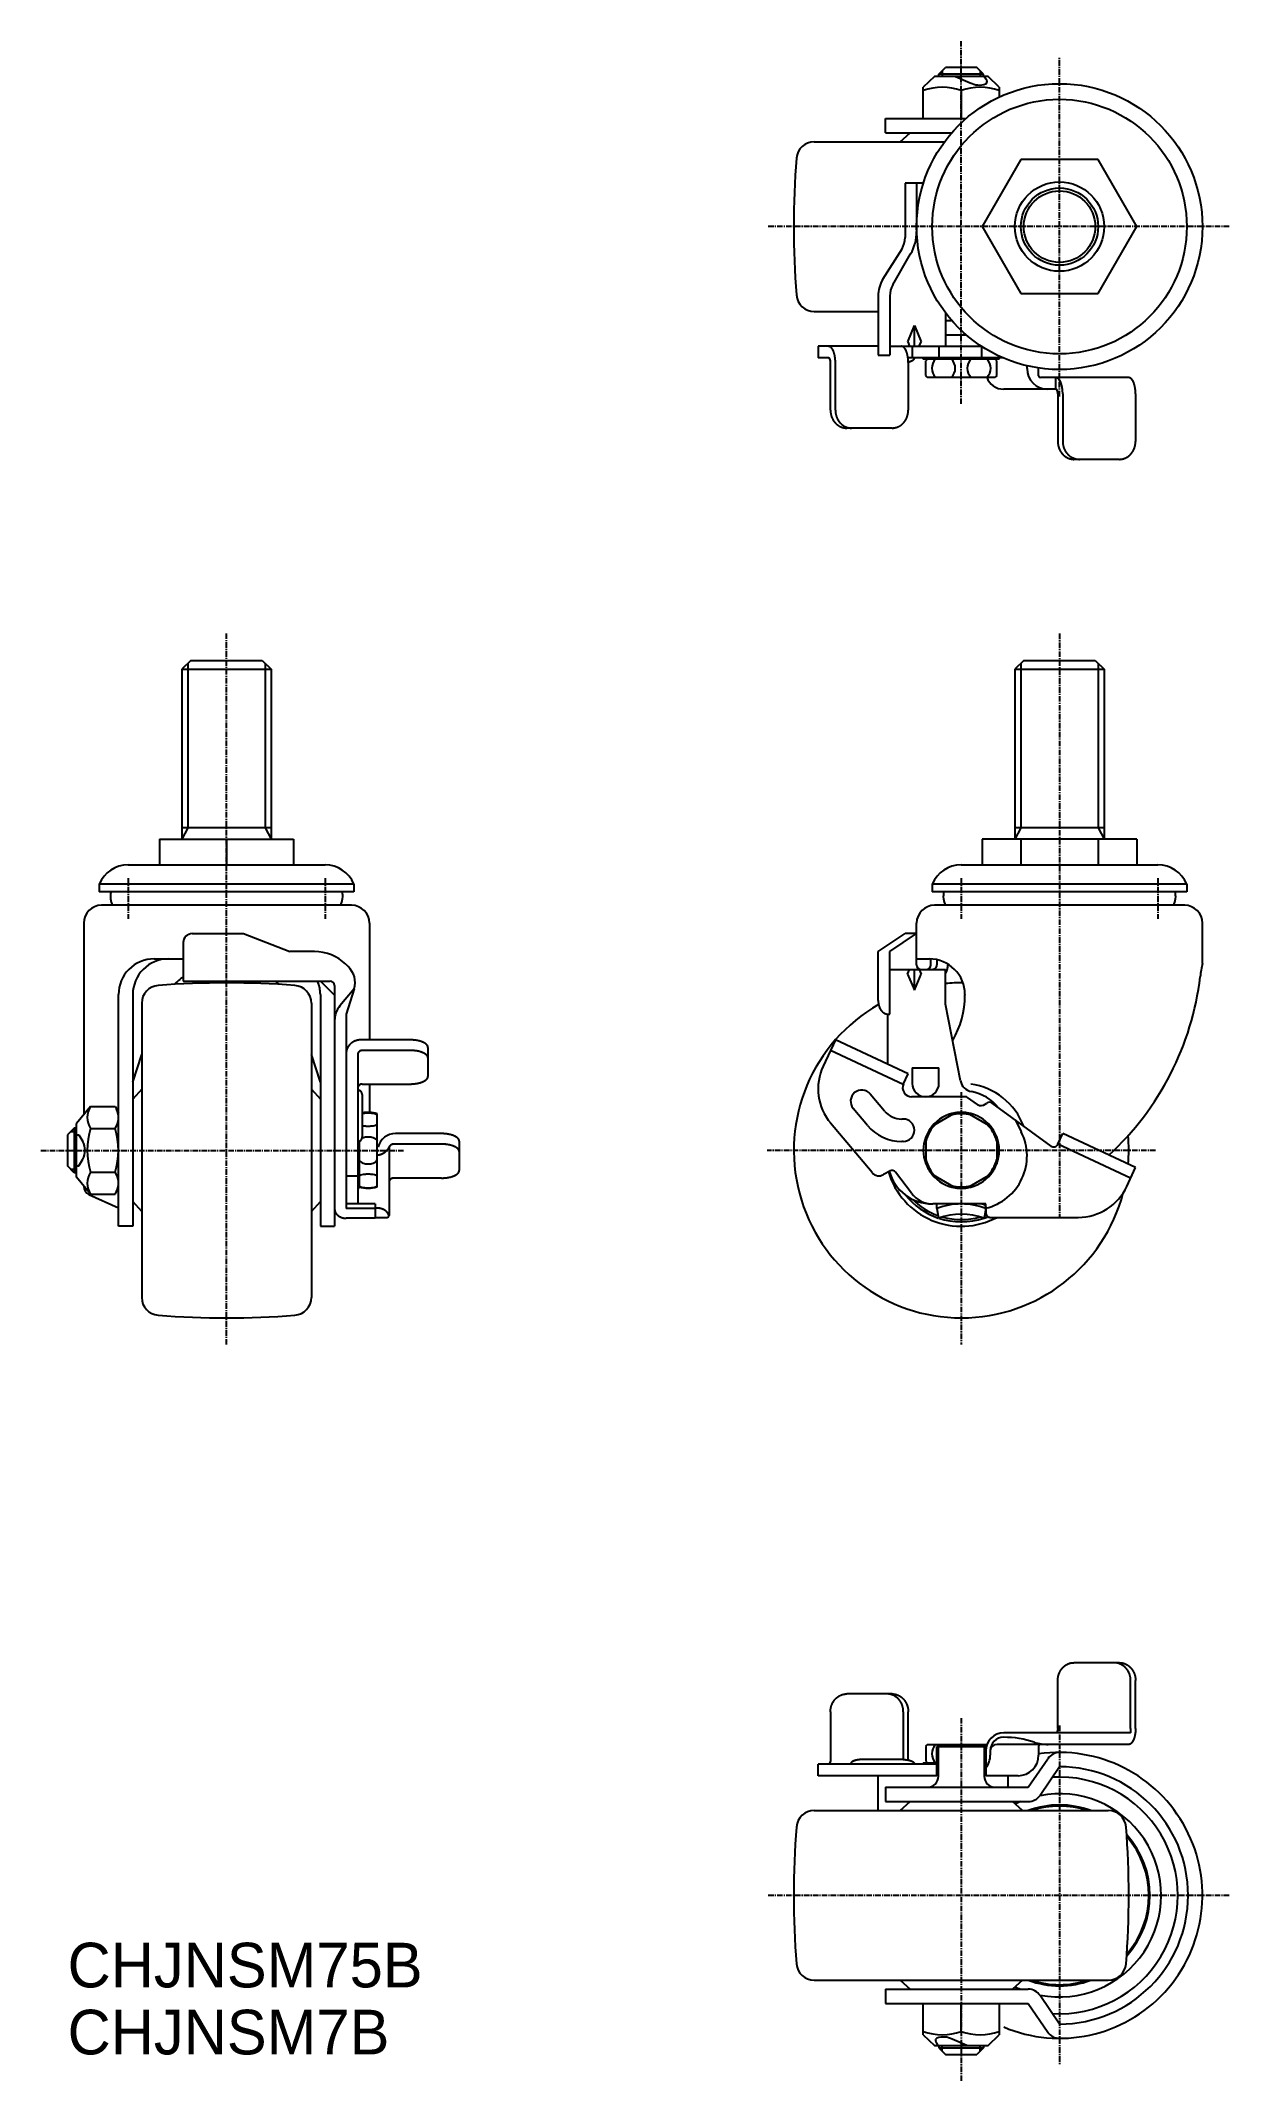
# Model space of a CAD drawing. Extents: x -2578 to -2312, y -759 to -302.
import ezdxf

# ---------------------------------------------------------------- set-up
doc = ezdxf.new("R2010")
doc.units = 0
doc.linetypes.add('CENTER', pattern=[2, 1.25, -0.25, 0.25, -0.25])
doc.layers.get('0').update_dxf_attribs({"linetype": 'CONTINUOUS'})
doc.layers.add('CENTER', color=1, linetype='CENTER')

msp = doc.modelspace()

# ---------------------------------------------------------------- texts
at = {"color": 7, "linetype": 'CONTINUOUS'}
for s, p in [('CHJNSM75B', (-2572.23, -737.63)), ('CHJNSM7B', (-2572.23, -752.63))]:
    msp.add_text(s, height=10, dxfattribs=at).set_placement(p)

# ---------------------------------------------------------------- linework, layer by layer
at = {"color": 7, "linetype": 'CONTINUOUS'}
for p, q in [((-2378.1, -309.83), (-2380.6, -312.23)), ((-2366.1, -309.83), (-2378.1, -309.83)), ((-2377.1, -309.33), (-2375.6, -307.83)), ((-2367.1, -309.33), (-2377.1, -309.33)), ((-2377.1, -309.83), (-2377.1, -309.33)), ((-2368.6, -307.83), (-2375.6, -307.83)), ((-2373.37, -309.83), (-2370.08, -311.23)), ((-2367.1, -309.33), (-2368.6, -307.83)), ((-2367.1, -309.83), (-2367.1, -309.33)), ((-2366.95, -309.83), (-2366.62, -310.33)), ((-2366.62, -310.33), (-2366.39, -310.76)), ((-2363.6, -312.23), (-2366.1, -309.83)), ((-2380.6, -319.23), (-2380.6, -312.23)), ((-2372.1, -312.99), (-2372.1, -319.23)), ((-2363.6, -312.23), (-2363.6, -314.42)), ((-2389.1, -319.23), (-2371.04, -319.23)), ((-2389.1, -322.43), (-2389.1, -319.23)), ((-2389.1, -322.43), (-2374.25, -322.43)), ((-2385.8, -324.43), (-2383.55, -322.43)), ((-2405.03, -324.43), (-2375.85, -324.43)), ((-2358.76, -328.43), (-2367.42, -343.43)), ((-2341.44, -328.43), (-2358.76, -328.43)), ((-2332.78, -343.43), (-2341.44, -328.43)), ((-2380.59, -333.73), (-2384.7, -333.73)), ((-2384.7, -333.73), (-2384.7, -345.89)), ((-2382.1, -333.73), (-2382.1, -344.55)), ((-2367.42, -343.43), (-2358.76, -358.43)), ((-2341.44, -358.43), (-2332.78, -343.43)), ((-2389.68, -355.16), (-2385.37, -348.39)), ((-2387.43, -356.46), (-2383.44, -349.55)), ((-2390.7, -358.96), (-2390.7, -372.23)), ((-2388.1, -358.96), (-2388.1, -372.23)), ((-2358.76, -358.43), (-2341.44, -358.43)), ((-2405.03, -362.43), (-2390.7, -362.43)), ((-2375.6, -362.76), (-2375.6, -370.23)), ((-2375.6, -364.43), (-2374.25, -364.43)), ((-2384.1, -369.23), (-2382.6, -365.58)), ((-2384.1, -369.23), (-2383.69, -370.23)), ((-2382.6, -365.58), (-2381.1, -369.23)), ((-2382.6, -370.23), (-2382.6, -365.58)), ((-2381.51, -370.23), (-2381.1, -369.23)), ((-2375.6, -367.63), (-2371.04, -367.63)), ((-2390.7, -370.23), (-2404.15, -370.23)), ((-2404.15, -370.23), (-2404.15, -372.83)), ((-2401.81, -372.83), (-2404.15, -372.83)), ((-2401.39, -384.53), (-2401.39, -373.83)), ((-2400.29, -384.53), (-2400.29, -373.83)), ((-2390.7, -372.23), (-2388.1, -372.23)), ((-2388.1, -370.23), (-2367.59, -370.23)), ((-2362.74, -372.83), (-2384.04, -372.83)), ((-2383.98, -373.83), (-2383.98, -384.53)), ((-2383.1, -370.23), (-2383.1, -372.83)), ((-2380.6, -373.13), (-2380.6, -372.83)), ((-2363.6, -373.13), (-2380.6, -373.13)), ((-2380.04, -376.76), (-2380.04, -373.5)), ((-2377.1, -370.23), (-2377.1, -372.83)), ((-2367.59, -370.23), (-2367.59, -372.83)), ((-2364.16, -376.76), (-2364.16, -373.5)), ((-2363.6, -373.13), (-2363.6, -372.83)), ((-2379.72, -377.13), (-2364.48, -377.13)), ((-2357.38, -375.23), (-2357.38, -374.59)), ((-2354.78, -376.83), (-2354.78, -375.09)), ((-2334.59, -377.23), (-2354.38, -377.23)), ((-2351.02, -377.23), (-2351.02, -379.83)), ((-2350.91, -379.83), (-2362.6, -379.83)), ((-2350.49, -380.83), (-2350.49, -391.53)), ((-2349.39, -380.83), (-2349.39, -391.53)), ((-2349.39, -380.83), (-2349.39, -391.53)), ((-2333.07, -380.83), (-2333.07, -391.53)), ((-2387.6, -388.53), (-2397.76, -388.53)), ((-2336.7, -395.53), (-2346.86, -395.53)), ((-2544.63, -440.53), (-2546.63, -442.53)), ((-2546.63, -442.53), (-2526.63, -442.53)), ((-2546.63, -442.53), (-2546.63, -480.53)), ((-2544.63, -440.53), (-2528.63, -440.53)), ((-2528.63, -440.53), (-2526.63, -442.53)), ((-2526.63, -442.53), (-2526.63, -480.53)), ((-2358.1, -440.53), (-2360.1, -442.53)), ((-2360.1, -442.53), (-2340.1, -442.53)), ((-2360.1, -442.53), (-2360.1, -480.53)), ((-2358.1, -440.53), (-2342.1, -440.53)), ((-2342.1, -440.53), (-2340.1, -442.53)), ((-2340.1, -442.53), (-2340.1, -480.53)), ((-2526.63, -478.03), (-2546.63, -478.03)), ((-2340.1, -478.03), (-2360.1, -478.03)), ((-2551.63, -480.53), (-2521.63, -480.53)), ((-2551.63, -480.53), (-2551.63, -486.33)), ((-2536.63, -480.53), (-2536.63, -486.33)), ((-2521.63, -480.53), (-2521.63, -486.33)), ((-2332.78, -480.53), (-2367.42, -480.53)), ((-2367.42, -480.53), (-2367.42, -486.33)), ((-2358.76, -480.53), (-2358.76, -486.33)), ((-2341.44, -480.53), (-2341.44, -486.33)), ((-2332.78, -480.53), (-2332.78, -486.33)), ((-2558.68, -486.33), (-2514.58, -486.33)), ((-2372.15, -486.33), (-2328.05, -486.33)), ((-2508.13, -490.61), (-2565.13, -490.61)), ((-2565.13, -490.61), (-2565.13, -492.33)), ((-2508.13, -492.33), (-2565.13, -492.33)), ((-2508.13, -490.61), (-2508.13, -492.33)), ((-2321.6, -490.61), (-2378.6, -490.61)), ((-2378.6, -490.61), (-2378.6, -492.33)), ((-2321.6, -492.33), (-2378.6, -492.33)), ((-2321.6, -490.61), (-2321.6, -492.33)), ((-2508.63, -495.37), (-2564.63, -495.37)), ((-2322.06, -495.37), (-2378.1, -495.37)), ((-2568.63, -499.37), (-2568.63, -542.3)), ((-2544.33, -501.72), (-2532.83, -501.72)), ((-2532.83, -501.72), (-2522.44, -505.73)), ((-2504.63, -499.37), (-2504.63, -525.5)), ((-2390.7, -505.72), (-2384.7, -501.72)), ((-2388.1, -505.72), (-2382.1, -501.72)), ((-2382.1, -501.72), (-2384.7, -501.72)), ((-2382.1, -508.72), (-2382.1, -499.37)), ((-2318.1, -508.37), (-2318.1, -499.37)), ((-2546.33, -503.72), (-2546.33, -512.33)), ((-2516.91, -505.73), (-2522.44, -505.73)), ((-2390.7, -516.72), (-2390.7, -505.72)), ((-2388.1, -519.72), (-2388.1, -505.72)), ((-2552.83, -507.37), (-2546.33, -507.37)), ((-2509.92, -508.58), (-2509.39, -509.09)), ((-2388.1, -509.72), (-2375.6, -509.72)), ((-2384.11, -510.77), (-2383.67, -509.72)), ((-2384.11, -510.77), (-2382.6, -514.37)), ((-2382.6, -514.37), (-2382.6, -509.72)), ((-2382.6, -514.37), (-2381.09, -510.77)), ((-2382.1, -507.37), (-2379.27, -507.37)), ((-2381.53, -509.72), (-2381.09, -510.77)), ((-2378.93, -508.72), (-2378.93, -507.38)), ((-2377.57, -507.55), (-2377.57, -508.72)), ((-2375.6, -517.53), (-2375.6, -509.72)), ((-2375.1, -508.54), (-2375.1, -508.73)), ((-2560.83, -567.23), (-2560.83, -515.37)), ((-2557.63, -515.37), (-2557.63, -567.23)), ((-2546.33, -512.33), (-2513.43, -512.33)), ((-2515.63, -515.37), (-2515.63, -567.23)), ((-2512.43, -515.46), (-2515.56, -512.33)), ((-2512.43, -513.33), (-2512.43, -567.23)), ((-2508.02, -514.07), (-2511.26, -517.91)), ((-2508.02, -514.07), (-2509.83, -519.72)), ((-2371.27, -515.37), (-2371.27, -515.51)), ((-2555.63, -517.3), (-2555.63, -583.15)), ((-2517.63, -517.3), (-2517.63, -583.15)), ((-2509.83, -519.72), (-2509.83, -563.27)), ((-2388.6, -519.72), (-2388.6, -530.95)), ((-2388.6, -519.72), (-2388.1, -519.72)), ((-2372.26, -534.7), (-2375.6, -517.53)), ((-2557.63, -534.95), (-2555.63, -528.81)), ((-2515.63, -534.95), (-2517.63, -528.81)), ((-2507.23, -528.76), (-2507.23, -562.23)), ((-2495.53, -525.5), (-2506.53, -525.5)), ((-2495.53, -527.85), (-2506.23, -527.85)), ((-2491.53, -527.19), (-2491.53, -533.69)), ((-2400.29, -525.5), (-2403.03, -531.37)), ((-2385.08, -535.46), (-2401.39, -527.85)), ((-2383.98, -533.11), (-2400.29, -525.5)), ((-2385.08, -535.46), (-2383.98, -533.11)), ((-2383.1, -531.73), (-2377.1, -531.73)), ((-2383.1, -531.73), (-2383.1, -535.23)), ((-2377.1, -535.23), (-2377.1, -531.73)), ((-2555.63, -536.53), (-2557.63, -538.78)), ((-2517.63, -536.53), (-2515.63, -538.78)), ((-2506.23, -535.38), (-2495.53, -535.38)), ((-2506.23, -537.73), (-2506.23, -547.23)), ((-2504.63, -535.38), (-2504.63, -541.74)), ((-2389.26, -541.44), (-2392.47, -537.62)), ((-2371.25, -538.23), (-2383.23, -538.23)), ((-2368.48, -539.94), (-2370.67, -538.41)), ((-2567.07, -540.41), (-2570.23, -544.23)), ((-2567.07, -540.41), (-2561.59, -540.41)), ((-2561.59, -540.41), (-2560.83, -541.73)), ((-2502.93, -558.43), (-2502.93, -542.03)), ((-2393.09, -544.66), (-2396.3, -540.84)), ((-2385.1, -543.23), (-2385.43, -543.23)), ((-2373.44, -541.84), (-2378.7, -544.87)), ((-2370.76, -541.84), (-2365.5, -544.87)), ((-2366.72, -539.91), (-2366.4, -539.67)), ((-2352, -549.26), (-2365.21, -539.66)), ((-2359.99, -543.45), (-2358.66, -546.12)), ((-2570.73, -545.23), (-2572.23, -546.73)), ((-2572.23, -546.73), (-2572.23, -553.73)), ((-2570.73, -545.23), (-2570.73, -555.23)), ((-2570.23, -545.23), (-2570.73, -545.23)), ((-2570.23, -556.23), (-2570.23, -544.23)), ((-2570.23, -546.73), (-2569.73, -546.73)), ((-2569.73, -546.73), (-2568.83, -548.23)), ((-2567.07, -545.32), (-2561.59, -545.32)), ((-2488.53, -546.48), (-2498.83, -546.48)), ((-2392.06, -555.22), (-2401.35, -544.16)), ((-2380.04, -547.19), (-2380.04, -553.26)), ((-2364.16, -547.19), (-2364.16, -553.26)), ((-2350.51, -548.88), (-2349.39, -546.48)), ((-2333.07, -554.08), (-2349.39, -546.48)), ((-2569.73, -553.73), (-2568.83, -552.23)), ((-2506.93, -548.18), (-2506.93, -558.73)), ((-2502.7, -549.45), (-2502.93, -549.45)), ((-2500.23, -549.74), (-2500.23, -564.83)), ((-2488.53, -548.83), (-2499.23, -548.83)), ((-2484.53, -548.17), (-2484.53, -554.75)), ((-2385.1, -548.23), (-2385.43, -548.23)), ((-2334.17, -556.44), (-2350.49, -548.83)), ((-2570.73, -555.23), (-2572.23, -553.73)), ((-2570.23, -555.23), (-2570.73, -555.23)), ((-2570.23, -553.73), (-2569.73, -553.73)), ((-2567.07, -560.04), (-2570.23, -556.23)), ((-2567.07, -555.14), (-2561.59, -555.14)), ((-2509.83, -555.94), (-2507.23, -555.94)), ((-2488.53, -556.44), (-2499.23, -556.44)), ((-2388.12, -554.86), (-2389.53, -555.67)), ((-2383.26, -559.84), (-2386.82, -555.12)), ((-2373.44, -558.62), (-2378.7, -555.59)), ((-2370.76, -558.62), (-2365.5, -555.59)), ((-2335.04, -558.3), (-2333.07, -554.08)), ((-2568.63, -558.16), (-2568.63, -558.3)), ((-2567.45, -560.12), (-2560.83, -563.08)), ((-2567.07, -560.04), (-2561.59, -560.04)), ((-2561.59, -560.04), (-2560.83, -558.73)), ((-2555.63, -563.93), (-2557.63, -561.68)), ((-2517.63, -563.93), (-2515.63, -561.68)), ((-2507.23, -558.73), (-2506.93, -558.73)), ((-2503.33, -562.23), (-2509.83, -562.23)), ((-2503.33, -563.27), (-2509.83, -563.27)), ((-2503.33, -565.43), (-2509.83, -565.43)), ((-2503.33, -562.23), (-2503.33, -565.43)), ((-2502.83, -563.17), (-2503.33, -563.17)), ((-2503.33, -565.23), (-2500.63, -565.23)), ((-2366.6, -562.23), (-2378.47, -562.23)), ((-2377.6, -563.27), (-2377.6, -562.23)), ((-2377.6, -563.27), (-2377.23, -565.43)), ((-2366.6, -563.27), (-2366.97, -565.43)), ((-2366.6, -563.27), (-2366.6, -562.23)), ((-2366.6, -562.89), (-2366.6, -564.16)), ((-2365.6, -565.23), (-2345.91, -565.23)), ((-2557.63, -567.23), (-2560.83, -567.23)), ((-2515.63, -567.23), (-2512.43, -567.23)), ((-2336.7, -664.93), (-2346.86, -664.93)), ((-2350.49, -679.63), (-2350.49, -668.93)), ((-2334.17, -679.63), (-2334.17, -668.93)), ((-2334.17, -679.63), (-2334.17, -668.93)), ((-2333.07, -679.63), (-2333.07, -668.93)), ((-2401.39, -675.93), (-2401.39, -686.63)), ((-2387.6, -671.93), (-2397.76, -671.93)), ((-2385.08, -675.93), (-2385.08, -686.63)), ((-2383.98, -686.63), (-2383.98, -675.93)), ((-2380.04, -683.69), (-2380.04, -686.96)), ((-2366.38, -683.33), (-2379.72, -683.33)), ((-2377.6, -690.23), (-2377.6, -683.73)), ((-2377.6, -683.73), (-2366.6, -683.73)), ((-2377.23, -690.33), (-2377.23, -683.73)), ((-2366.97, -683.73), (-2366.97, -690.33)), ((-2366.6, -683.73), (-2366.6, -690.23)), ((-2365.6, -684.63), (-2365.6, -685.63)), ((-2334.59, -683.23), (-2364.1, -683.23)), ((-2334.23, -680.63), (-2362.6, -680.63)), ((-2354.78, -683.63), (-2354.78, -685.63)), ((-2377.6, -687.63), (-2404.15, -687.63)), ((-2404.15, -690.23), (-2404.15, -687.63)), ((-2385.1, -686.63), (-2394.38, -686.63)), ((-2380.6, -687.33), (-2377.6, -687.33)), ((-2380.6, -687.33), (-2380.6, -687.63)), ((-2357.1, -692.83), (-2352.75, -686.43)), ((-2350.1, -688.23), (-2354.45, -694.63)), ((-2377.6, -690.23), (-2404.15, -690.23)), ((-2390.7, -698.03), (-2390.7, -690.23)), ((-2389.1, -692.83), (-2357.1, -692.83)), ((-2389.1, -692.83), (-2389.1, -696.03)), ((-2359.38, -690.23), (-2366.6, -690.23)), ((-2361.6, -692.83), (-2361.6, -690.23)), ((-2405.03, -698.03), (-2339.18, -698.03)), ((-2389.1, -696.03), (-2357.1, -696.03)), ((-2385.8, -698.03), (-2383.55, -696.03)), ((-2385.8, -698.03), (-2383.55, -696.03)), ((-2358.4, -698.03), (-2360.65, -696.03)), ((-2358.4, -698.03), (-2360.65, -696.03)), ((-2358.4, -698.03), (-2360.65, -696.03)), ((-2405.03, -736.03), (-2339.18, -736.03)), ((-2389.1, -738.03), (-2357.1, -738.03)), ((-2389.1, -738.03), (-2389.1, -741.23)), ((-2385.8, -736.03), (-2383.55, -738.03)), ((-2385.8, -736.03), (-2383.55, -738.03)), ((-2358.4, -736.03), (-2360.65, -738.03)), ((-2358.4, -736.03), (-2360.65, -738.03)), ((-2358.4, -736.03), (-2360.65, -738.03)), ((-2350.1, -745.83), (-2354.45, -739.43)), ((-2389.1, -741.23), (-2357.1, -741.23)), ((-2380.6, -748.23), (-2380.6, -741.23)), ((-2372.1, -747.47), (-2372.1, -741.23)), ((-2363.6, -741.23), (-2363.6, -748.23)), ((-2357.1, -741.23), (-2352.75, -747.63)), ((-2380.6, -748.23), (-2378.1, -750.63)), ((-2366.1, -750.63), (-2363.6, -748.23)), ((-2378.1, -750.63), (-2366.1, -750.63)), ((-2377.58, -750.13), (-2377.81, -749.7)), ((-2377.25, -750.63), (-2377.58, -750.13)), ((-2377.1, -750.63), (-2377.1, -751.13)), ((-2377.1, -751.13), (-2367.1, -751.13)), ((-2377.1, -751.13), (-2375.6, -752.63)), ((-2375.6, -752.63), (-2368.6, -752.63)), ((-2370.83, -750.63), (-2374.12, -749.23)), ((-2367.1, -751.13), (-2368.6, -752.63)), ((-2367.1, -750.63), (-2367.1, -751.13))]:
    msp.add_line(p, q, dxfattribs=at)
at = {"color": 3, "linetype": 'CONTINUOUS'}
for p, q in [((-2376.35, -308.58), (-2376.35, -309.83)), ((-2367.85, -308.58), (-2367.85, -309.83)), ((-2545.28, -441.18), (-2545.28, -478.03)), ((-2527.98, -441.18), (-2527.98, -478.03)), ((-2358.75, -441.18), (-2358.75, -478.03)), ((-2341.45, -441.18), (-2341.45, -478.03)), ((-2545.28, -478.03), (-2546.63, -480.53)), ((-2527.98, -478.03), (-2526.63, -480.53)), ((-2358.75, -478.03), (-2360.1, -480.53)), ((-2341.45, -478.03), (-2340.1, -480.53)), ((-2571.48, -545.98), (-2570.23, -545.98)), ((-2571.48, -554.48), (-2570.23, -554.48)), ((-2376.35, -751.88), (-2376.35, -750.63)), ((-2367.85, -751.88), (-2367.85, -750.63))]:
    msp.add_line(p, q, dxfattribs=at)
at = {"color": 7, "linetype": 'CONTINUOUS'}
for points in [[(-2506.23, -541.95, -0.028148), (-2505.76, -541.88, -0.025435), (-2504.93, -541.84, -0.025435), (-2504.11, -541.88, -0.034987), (-2503.52, -541.98, -0.0739), (-2503.01, -542.19, -0.264449), (-2502.93, -542.33)], [(-2506.25, -547.44, -0.054071), (-2505.74, -547.28, -0.050387), (-2504.93, -547.19, -0.050387), (-2504.12, -547.28, -0.064221), (-2503.52, -547.48, -0.103862), (-2503.05, -547.85, -0.176531), (-2502.93, -548.18)], [(-2502.93, -544.38, -0.264449), (-2503.01, -544.52, -0.0739), (-2503.52, -544.73, -0.034987), (-2504.11, -544.83, -0.025435), (-2504.93, -544.87, -0.025435), (-2505.76, -544.83, -0.028148), (-2506.23, -544.75, -0.028148)], [(-2506.93, -552.28, 0.176531), (-2506.81, -552.61, 0.103862), (-2506.35, -552.97, 0.064221), (-2505.74, -553.18, 0.050387), (-2504.93, -553.26, 0.050387), (-2504.12, -553.18, 0.064221), (-2503.52, -552.97, 0.103862), (-2503.05, -552.61, 0.176531), (-2502.93, -552.28, 0.176531)], [(-2502.93, -556.08, 0.264449), (-2503.01, -555.94, 0.0739), (-2503.52, -555.73, 0.034987), (-2504.11, -555.63, 0.025435), (-2504.93, -555.59, 0.025435), (-2505.76, -555.63, 0.034987), (-2506.35, -555.73, 0.0739), (-2506.85, -555.94, 0.264449), (-2506.93, -556.08, 0.264449)], [(-2506.93, -558.13, 0.264449), (-2506.85, -558.27, 0.0739), (-2506.35, -558.48, 0.034987), (-2505.76, -558.58, 0.025435), (-2504.93, -558.62, 0.025435), (-2504.11, -558.58, 0.034987), (-2503.52, -558.48, 0.0739), (-2503.01, -558.27, 0.264449), (-2502.93, -558.13, 0.264449)]]:
    msp.add_lwpolyline(points, format="xyb", dxfattribs=at)
for points in [[(-2400.29, -373.83, 0), (-2400.29, -373.79, 0), (-2400.29, -373.74, 0), (-2400.29, -373.7, 0), (-2400.29, -373.65, 0), (-2400.29, -373.61, 0), (-2400.29, -373.57, 0), (-2400.3, -373.52, 0), (-2400.3, -373.48, 0), (-2400.3, -373.44, 0), (-2400.3, -373.39, 0), (-2400.3, -373.35, 0), (-2400.31, -373.3, 0), (-2400.31, -373.26, 0), (-2400.31, -373.22, 0), (-2400.32, -373.17, 0), (-2400.32, -373.13, 0), (-2400.32, -373.09, 0), (-2400.33, -373.04, 0), (-2400.33, -373, 0), (-2400.34, -372.96, 0), (-2400.34, -372.92, 0), (-2400.35, -372.87, 0), (-2400.35, -372.83, 0), (-2400.36, -372.79, 0), (-2400.36, -372.75, 0), (-2400.37, -372.7, 0), (-2400.37, -372.66, 0), (-2400.38, -372.62, 0), (-2400.39, -372.58, 0), (-2400.39, -372.54, 0), (-2400.4, -372.5, 0), (-2400.41, -372.45, 0), (-2400.41, -372.41, 0), (-2400.42, -372.37, 0), (-2400.43, -372.33, 0), (-2400.44, -372.29, 0), (-2400.44, -372.25, 0), (-2400.45, -372.21, 0), (-2400.46, -372.17, 0), (-2400.47, -372.13, 0), (-2400.48, -372.1, 0), (-2400.49, -372.06, 0), (-2400.5, -372.02, 0), (-2400.51, -371.98, 0), (-2400.52, -371.94, 0), (-2400.53, -371.91, 0), (-2400.54, -371.87, 0), (-2400.55, -371.83, 0), (-2400.56, -371.8, 0), (-2400.57, -371.76, 0), (-2400.58, -371.72, 0), (-2400.59, -371.69, 0), (-2400.6, -371.65, 0), (-2400.61, -371.62, 0), (-2400.62, -371.58, 0), (-2400.64, -371.55, 0), (-2400.65, -371.51, 0), (-2400.66, -371.48, 0), (-2400.67, -371.45, 0), (-2400.68, -371.41, 0), (-2400.7, -371.38, 0), (-2400.71, -371.35, 0), (-2400.72, -371.32, 0), (-2400.74, -371.29, 0), (-2400.75, -371.25, 0), (-2400.76, -371.23, 0), (-2400.78, -371.19, 0), (-2400.79, -371.17, 0), (-2400.8, -371.13, 0), (-2400.82, -371.11, 0), (-2400.83, -371.08, 0), (-2400.85, -371.05, 0), (-2400.86, -371.02, 0), (-2400.88, -370.99, 0), (-2400.89, -370.97, 0), (-2400.91, -370.94, 0), (-2400.92, -370.91, 0), (-2400.94, -370.89, 0), (-2400.95, -370.86, 0), (-2400.97, -370.84, 0), (-2400.98, -370.81, 0), (-2401, -370.79, 0), (-2401.01, -370.77, 0), (-2401.03, -370.74, 0), (-2401.05, -370.72, 0), (-2401.06, -370.7, 0), (-2401.08, -370.68, 0), (-2401.09, -370.66, 0), (-2401.11, -370.64, 0), (-2401.13, -370.62, 0), (-2401.14, -370.6, 0), (-2401.16, -370.58, 0), (-2401.18, -370.56, 0), (-2401.19, -370.54, 0), (-2401.21, -370.52, 0), (-2401.23, -370.51, 0), (-2401.25, -370.49, 0), (-2401.26, -370.47, 0), (-2401.28, -370.46, 0), (-2401.3, -370.44, 0), (-2401.32, -370.43, 0), (-2401.33, -370.41, 0), (-2401.35, -370.4, 0), (-2401.37, -370.39, 0), (-2401.39, -370.38, 0), (-2401.41, -370.36, 0), (-2401.42, -370.35, 0), (-2401.44, -370.34, 0), (-2401.46, -370.33, 0), (-2401.48, -370.32, 0), (-2401.5, -370.31, 0), (-2401.51, -370.3, 0), (-2401.53, -370.29, 0), (-2401.55, -370.29, 0), (-2401.57, -370.28, 0), (-2401.59, -370.27, 0), (-2401.61, -370.26, 0), (-2401.63, -370.26, 0), (-2401.64, -370.25, 0), (-2401.66, -370.25, 0), (-2401.68, -370.25, 0), (-2401.7, -370.24, 0), (-2401.72, -370.24, 0), (-2401.74, -370.24, 0), (-2401.76, -370.23, 0), (-2401.77, -370.23, 0), (-2401.79, -370.23, 0), (-2401.81, -370.23, 0)], [(-2401.39, -373.83, 0), (-2401.39, -373.82, 0), (-2401.39, -373.81, 0), (-2401.39, -373.8, 0), (-2401.39, -373.78, 0), (-2401.39, -373.77, 0), (-2401.39, -373.76, 0), (-2401.39, -373.75, 0), (-2401.39, -373.73, 0), (-2401.39, -373.72, 0), (-2401.39, -373.71, 0), (-2401.39, -373.7, 0), (-2401.39, -373.69, 0), (-2401.39, -373.67, 0), (-2401.4, -373.66, 0), (-2401.4, -373.65, 0), (-2401.4, -373.64, 0), (-2401.4, -373.62, 0), (-2401.4, -373.61, 0), (-2401.4, -373.6, 0), (-2401.4, -373.59, 0), (-2401.4, -373.58, 0), (-2401.4, -373.56, 0), (-2401.41, -373.55, 0), (-2401.41, -373.54, 0), (-2401.41, -373.53, 0), (-2401.41, -373.52, 0), (-2401.41, -373.51, 0), (-2401.41, -373.5, 0), (-2401.42, -373.48, 0), (-2401.42, -373.47, 0), (-2401.42, -373.46, 0), (-2401.42, -373.45, 0), (-2401.42, -373.44, 0), (-2401.43, -373.43, 0), (-2401.43, -373.42, 0), (-2401.43, -373.4, 0), (-2401.43, -373.39, 0), (-2401.43, -373.38, 0), (-2401.44, -373.37, 0), (-2401.44, -373.36, 0), (-2401.44, -373.35, 0), (-2401.44, -373.34, 0), (-2401.45, -373.33, 0), (-2401.45, -373.32, 0), (-2401.45, -373.31, 0), (-2401.45, -373.3, 0), (-2401.46, -373.29, 0), (-2401.46, -373.28, 0), (-2401.46, -373.27, 0), (-2401.47, -373.26, 0), (-2401.47, -373.25, 0), (-2401.47, -373.24, 0), (-2401.48, -373.23, 0), (-2401.48, -373.22, 0), (-2401.48, -373.21, 0), (-2401.48, -373.2, 0), (-2401.49, -373.19, 0), (-2401.49, -373.18, 0), (-2401.49, -373.17, 0), (-2401.5, -373.16, 0), (-2401.5, -373.15, 0), (-2401.51, -373.14, 0), (-2401.51, -373.13, 0), (-2401.51, -373.12, 0), (-2401.52, -373.12, 0), (-2401.52, -373.11, 0), (-2401.52, -373.1, 0), (-2401.53, -373.09, 0), (-2401.53, -373.08, 0), (-2401.54, -373.07, 0), (-2401.54, -373.07, 0), (-2401.54, -373.06, 0), (-2401.55, -373.05, 0), (-2401.55, -373.04, 0), (-2401.56, -373.04, 0), (-2401.56, -373.03, 0), (-2401.56, -373.02, 0), (-2401.57, -373.01, 0), (-2401.57, -373.01, 0), (-2401.58, -373, 0), (-2401.58, -372.99, 0), (-2401.59, -372.99, 0), (-2401.59, -372.98, 0), (-2401.59, -372.97, 0), (-2401.6, -372.97, 0), (-2401.6, -372.96, 0), (-2401.61, -372.96, 0), (-2401.61, -372.95, 0), (-2401.62, -372.94, 0), (-2401.62, -372.94, 0), (-2401.63, -372.93, 0), (-2401.63, -372.93, 0), (-2401.64, -372.92, 0), (-2401.64, -372.92, 0), (-2401.64, -372.91, 0), (-2401.65, -372.91, 0), (-2401.65, -372.9, 0), (-2401.66, -372.9, 0), (-2401.66, -372.89, 0), (-2401.67, -372.89, 0), (-2401.67, -372.89, 0), (-2401.68, -372.88, 0), (-2401.68, -372.88, 0), (-2401.69, -372.88, 0), (-2401.69, -372.87, 0), (-2401.7, -372.87, 0), (-2401.7, -372.87, 0), (-2401.71, -372.86, 0), (-2401.71, -372.86, 0), (-2401.72, -372.86, 0), (-2401.72, -372.85, 0), (-2401.73, -372.85, 0), (-2401.73, -372.85, 0), (-2401.74, -372.85, 0), (-2401.74, -372.85, 0), (-2401.75, -372.84, 0), (-2401.75, -372.84, 0), (-2401.76, -372.84, 0), (-2401.76, -372.84, 0), (-2401.77, -372.84, 0), (-2401.78, -372.84, 0), (-2401.78, -372.83, 0), (-2401.79, -372.83, 0), (-2401.79, -372.83, 0), (-2401.8, -372.83, 0), (-2401.8, -372.83, 0), (-2401.81, -372.83, 0), (-2401.81, -372.83, 0)], [(-2383.98, -373.83, 0), (-2383.98, -373.79, 0), (-2383.98, -373.74, 0), (-2383.98, -373.7, 0), (-2383.98, -373.65, 0), (-2383.98, -373.61, 0), (-2383.98, -373.57, 0), (-2383.98, -373.52, 0), (-2383.98, -373.48, 0), (-2383.99, -373.44, 0), (-2383.99, -373.39, 0), (-2383.99, -373.35, 0), (-2383.99, -373.3, 0), (-2384, -373.26, 0), (-2384, -373.22, 0), (-2384, -373.17, 0), (-2384.01, -373.13, 0), (-2384.01, -373.09, 0), (-2384.01, -373.04, 0), (-2384.02, -373, 0), (-2384.02, -372.96, 0), (-2384.03, -372.92, 0), (-2384.03, -372.87, 0), (-2384.04, -372.83, 0), (-2384.04, -372.79, 0), (-2384.05, -372.75, 0), (-2384.05, -372.7, 0), (-2384.06, -372.66, 0), (-2384.07, -372.62, 0), (-2384.07, -372.58, 0), (-2384.08, -372.54, 0), (-2384.09, -372.5, 0), (-2384.09, -372.45, 0), (-2384.1, -372.41, 0), (-2384.11, -372.37, 0), (-2384.11, -372.33, 0), (-2384.12, -372.29, 0), (-2384.13, -372.25, 0), (-2384.14, -372.21, 0), (-2384.15, -372.17, 0), (-2384.16, -372.13, 0), (-2384.16, -372.1, 0), (-2384.17, -372.06, 0), (-2384.18, -372.02, 0), (-2384.19, -371.98, 0), (-2384.2, -371.94, 0), (-2384.21, -371.91, 0), (-2384.22, -371.87, 0), (-2384.23, -371.83, 0), (-2384.24, -371.8, 0), (-2384.25, -371.76, 0), (-2384.26, -371.72, 0), (-2384.28, -371.69, 0), (-2384.29, -371.65, 0), (-2384.3, -371.62, 0), (-2384.31, -371.58, 0), (-2384.32, -371.55, 0), (-2384.33, -371.51, 0), (-2384.35, -371.48, 0), (-2384.36, -371.45, 0), (-2384.37, -371.41, 0), (-2384.38, -371.38, 0), (-2384.4, -371.35, 0), (-2384.41, -371.32, 0), (-2384.42, -371.29, 0), (-2384.44, -371.25, 0), (-2384.45, -371.23, 0), (-2384.46, -371.19, 0), (-2384.48, -371.17, 0), (-2384.49, -371.13, 0), (-2384.5, -371.11, 0), (-2384.52, -371.08, 0), (-2384.53, -371.05, 0), (-2384.55, -371.02, 0), (-2384.56, -370.99, 0), (-2384.58, -370.97, 0), (-2384.59, -370.94, 0), (-2384.61, -370.91, 0), (-2384.62, -370.89, 0), (-2384.64, -370.86, 0), (-2384.65, -370.84, 0), (-2384.67, -370.81, 0), (-2384.68, -370.79, 0), (-2384.7, -370.77, 0), (-2384.72, -370.74, 0), (-2384.73, -370.72, 0), (-2384.75, -370.7, 0), (-2384.76, -370.68, 0), (-2384.78, -370.66, 0), (-2384.8, -370.64, 0), (-2384.81, -370.62, 0), (-2384.83, -370.6, 0), (-2384.85, -370.58, 0), (-2384.86, -370.56, 0), (-2384.88, -370.54, 0), (-2384.9, -370.52, 0), (-2384.92, -370.51, 0), (-2384.93, -370.49, 0), (-2384.95, -370.47, 0), (-2384.97, -370.46, 0), (-2384.99, -370.44, 0), (-2385, -370.43, 0), (-2385.02, -370.41, 0), (-2385.04, -370.4, 0), (-2385.06, -370.39, 0), (-2385.07, -370.38, 0), (-2385.09, -370.36, 0), (-2385.11, -370.35, 0), (-2385.13, -370.34, 0), (-2385.15, -370.33, 0), (-2385.16, -370.32, 0), (-2385.18, -370.31, 0), (-2385.2, -370.3, 0), (-2385.22, -370.29, 0), (-2385.24, -370.29, 0), (-2385.26, -370.28, 0), (-2385.27, -370.27, 0), (-2385.29, -370.26, 0), (-2385.31, -370.26, 0), (-2385.33, -370.25, 0), (-2385.35, -370.25, 0), (-2385.37, -370.25, 0), (-2385.39, -370.24, 0), (-2385.4, -370.24, 0), (-2385.42, -370.24, 0), (-2385.44, -370.23, 0), (-2385.46, -370.23, 0), (-2385.48, -370.23, 0), (-2385.5, -370.23, 0)], [(-2383.98, -373.73, 0), (-2383.96, -373.72, 0), (-2383.94, -373.72, 0), (-2383.92, -373.71, 0), (-2383.9, -373.71, 0), (-2383.88, -373.7, 0), (-2383.86, -373.7, 0), (-2383.84, -373.7, 0), (-2383.83, -373.69, 0), (-2383.81, -373.69, 0), (-2383.79, -373.68, 0), (-2383.77, -373.68, 0), (-2383.75, -373.67, 0), (-2383.73, -373.67, 0), (-2383.72, -373.67, 0), (-2383.7, -373.66, 0), (-2383.68, -373.65, 0), (-2383.66, -373.65, 0), (-2383.65, -373.64, 0), (-2383.63, -373.64, 0), (-2383.61, -373.63, 0), (-2383.59, -373.63, 0), (-2383.58, -373.62, 0), (-2383.56, -373.62, 0), (-2383.54, -373.61, 0), (-2383.53, -373.61, 0), (-2383.51, -373.6, 0), (-2383.49, -373.6, 0), (-2383.48, -373.59, 0), (-2383.46, -373.59, 0), (-2383.44, -373.58, 0), (-2383.43, -373.57, 0), (-2383.41, -373.57, 0), (-2383.39, -373.56, 0), (-2383.38, -373.56, 0), (-2383.36, -373.55, 0), (-2383.35, -373.55, 0), (-2383.33, -373.54, 0), (-2383.32, -373.53, 0), (-2383.3, -373.53, 0), (-2383.29, -373.52, 0), (-2383.27, -373.51, 0), (-2383.26, -373.51, 0), (-2383.24, -373.5, 0), (-2383.23, -373.5, 0), (-2383.21, -373.49, 0), (-2383.2, -373.48, 0), (-2383.19, -373.48, 0), (-2383.17, -373.47, 0), (-2383.16, -373.46, 0), (-2383.15, -373.46, 0), (-2383.13, -373.45, 0), (-2383.12, -373.44, 0), (-2383.11, -373.44, 0), (-2383.09, -373.43, 0), (-2383.08, -373.42, 0), (-2383.07, -373.41, 0), (-2383.06, -373.41, 0), (-2383.04, -373.4, 0), (-2383.03, -373.39, 0), (-2383.02, -373.39, 0), (-2383.01, -373.38, 0), (-2383, -373.37, 0), (-2382.98, -373.36, 0), (-2382.97, -373.36, 0), (-2382.96, -373.35, 0), (-2382.95, -373.34, 0), (-2382.94, -373.33, 0), (-2382.93, -373.33, 0), (-2382.92, -373.32, 0), (-2382.91, -373.31, 0), (-2382.9, -373.3, 0), (-2382.89, -373.3, 0), (-2382.88, -373.29, 0), (-2382.87, -373.28, 0), (-2382.86, -373.27, 0), (-2382.85, -373.27, 0), (-2382.84, -373.26, 0), (-2382.83, -373.25, 0), (-2382.82, -373.24, 0), (-2382.81, -373.24, 0), (-2382.8, -373.23, 0), (-2382.79, -373.22, 0), (-2382.79, -373.21, 0), (-2382.78, -373.2, 0), (-2382.77, -373.19, 0), (-2382.76, -373.19, 0), (-2382.76, -373.18, 0), (-2382.75, -373.17, 0), (-2382.74, -373.16, 0), (-2382.73, -373.15, 0), (-2382.73, -373.15, 0), (-2382.72, -373.14, 0), (-2382.71, -373.13, 0), (-2382.71, -373.12, 0), (-2382.7, -373.11, 0), (-2382.7, -373.11, 0), (-2382.69, -373.1, 0), (-2382.68, -373.09, 0), (-2382.68, -373.08, 0), (-2382.67, -373.07, 0), (-2382.67, -373.06, 0), (-2382.66, -373.06, 0), (-2382.66, -373.05, 0), (-2382.65, -373.04, 0), (-2382.65, -373.03, 0), (-2382.65, -373.02, 0), (-2382.64, -373.01, 0), (-2382.64, -373, 0), (-2382.63, -373, 0), (-2382.63, -372.99, 0), (-2382.63, -372.98, 0), (-2382.62, -372.97, 0), (-2382.62, -372.96, 0), (-2382.62, -372.95, 0), (-2382.62, -372.94, 0), (-2382.61, -372.94, 0), (-2382.61, -372.93, 0), (-2382.61, -372.92, 0), (-2382.61, -372.91, 0), (-2382.61, -372.9, 0), (-2382.6, -372.89, 0), (-2382.6, -372.88, 0), (-2382.6, -372.88, 0), (-2382.6, -372.87, 0), (-2382.6, -372.86, 0), (-2382.6, -372.85, 0), (-2382.6, -372.84, 0), (-2382.6, -372.83, 0)], [(-2349.39, -380.83, 0), (-2349.39, -380.79, 0), (-2349.39, -380.74, 0), (-2349.39, -380.7, 0), (-2349.39, -380.65, 0), (-2349.39, -380.61, 0), (-2349.39, -380.57, 0), (-2349.39, -380.52, 0), (-2349.39, -380.48, 0), (-2349.4, -380.44, 0), (-2349.4, -380.39, 0), (-2349.4, -380.35, 0), (-2349.4, -380.3, 0), (-2349.41, -380.26, 0), (-2349.41, -380.22, 0), (-2349.41, -380.17, 0), (-2349.42, -380.13, 0), (-2349.42, -380.09, 0), (-2349.42, -380.04, 0), (-2349.43, -380, 0), (-2349.43, -379.96, 0), (-2349.44, -379.92, 0), (-2349.44, -379.87, 0), (-2349.45, -379.83, 0), (-2349.45, -379.79, 0), (-2349.46, -379.75, 0), (-2349.46, -379.7, 0), (-2349.47, -379.66, 0), (-2349.48, -379.62, 0), (-2349.48, -379.58, 0), (-2349.49, -379.54, 0), (-2349.5, -379.5, 0), (-2349.5, -379.45, 0), (-2349.51, -379.41, 0), (-2349.52, -379.37, 0), (-2349.52, -379.33, 0), (-2349.53, -379.29, 0), (-2349.54, -379.25, 0), (-2349.55, -379.21, 0), (-2349.56, -379.17, 0), (-2349.57, -379.13, 0), (-2349.58, -379.1, 0), (-2349.58, -379.06, 0), (-2349.59, -379.02, 0), (-2349.6, -378.98, 0), (-2349.61, -378.94, 0), (-2349.62, -378.91, 0), (-2349.63, -378.87, 0), (-2349.64, -378.83, 0), (-2349.65, -378.8, 0), (-2349.66, -378.76, 0), (-2349.67, -378.72, 0), (-2349.69, -378.69, 0), (-2349.7, -378.65, 0), (-2349.71, -378.62, 0), (-2349.72, -378.58, 0), (-2349.73, -378.55, 0), (-2349.74, -378.51, 0), (-2349.76, -378.48, 0), (-2349.77, -378.45, 0), (-2349.78, -378.41, 0), (-2349.79, -378.38, 0), (-2349.81, -378.35, 0), (-2349.82, -378.32, 0), (-2349.83, -378.29, 0), (-2349.85, -378.25, 0), (-2349.86, -378.23, 0), (-2349.87, -378.19, 0), (-2349.89, -378.17, 0), (-2349.9, -378.13, 0), (-2349.91, -378.11, 0), (-2349.93, -378.08, 0), (-2349.94, -378.05, 0), (-2349.96, -378.02, 0), (-2349.97, -377.99, 0), (-2349.99, -377.97, 0), (-2350, -377.94, 0), (-2350.02, -377.91, 0), (-2350.03, -377.89, 0), (-2350.05, -377.86, 0), (-2350.06, -377.84, 0), (-2350.08, -377.81, 0), (-2350.09, -377.79, 0), (-2350.11, -377.77, 0), (-2350.13, -377.74, 0), (-2350.14, -377.72, 0), (-2350.16, -377.7, 0), (-2350.17, -377.68, 0), (-2350.19, -377.66, 0), (-2350.21, -377.64, 0), (-2350.22, -377.62, 0), (-2350.24, -377.6, 0), (-2350.26, -377.58, 0), (-2350.27, -377.56, 0), (-2350.29, -377.54, 0), (-2350.31, -377.52, 0), (-2350.33, -377.51, 0), (-2350.34, -377.49, 0), (-2350.36, -377.47, 0), (-2350.38, -377.46, 0), (-2350.4, -377.44, 0), (-2350.41, -377.43, 0), (-2350.43, -377.41, 0), (-2350.45, -377.4, 0), (-2350.47, -377.39, 0), (-2350.48, -377.38, 0), (-2350.5, -377.36, 0), (-2350.52, -377.35, 0), (-2350.54, -377.34, 0), (-2350.56, -377.33, 0), (-2350.57, -377.32, 0), (-2350.59, -377.31, 0), (-2350.61, -377.3, 0), (-2350.63, -377.29, 0), (-2350.65, -377.29, 0), (-2350.67, -377.28, 0), (-2350.68, -377.27, 0), (-2350.7, -377.26, 0), (-2350.72, -377.26, 0), (-2350.74, -377.25, 0), (-2350.76, -377.25, 0), (-2350.78, -377.25, 0), (-2350.8, -377.24, 0), (-2350.81, -377.24, 0), (-2350.83, -377.24, 0), (-2350.85, -377.23, 0), (-2350.87, -377.23, 0), (-2350.89, -377.23, 0), (-2350.91, -377.23, 0)], [(-2333.07, -380.83, 0), (-2333.07, -380.79, 0), (-2333.07, -380.74, 0), (-2333.07, -380.7, 0), (-2333.07, -380.65, 0), (-2333.08, -380.61, 0), (-2333.08, -380.57, 0), (-2333.08, -380.52, 0), (-2333.08, -380.48, 0), (-2333.08, -380.44, 0), (-2333.08, -380.39, 0), (-2333.09, -380.35, 0), (-2333.09, -380.3, 0), (-2333.09, -380.26, 0), (-2333.1, -380.22, 0), (-2333.1, -380.17, 0), (-2333.1, -380.13, 0), (-2333.11, -380.09, 0), (-2333.11, -380.04, 0), (-2333.11, -380, 0), (-2333.12, -379.96, 0), (-2333.12, -379.92, 0), (-2333.13, -379.87, 0), (-2333.13, -379.83, 0), (-2333.14, -379.79, 0), (-2333.14, -379.75, 0), (-2333.15, -379.7, 0), (-2333.16, -379.66, 0), (-2333.16, -379.62, 0), (-2333.17, -379.58, 0), (-2333.17, -379.54, 0), (-2333.18, -379.5, 0), (-2333.19, -379.45, 0), (-2333.2, -379.41, 0), (-2333.2, -379.37, 0), (-2333.21, -379.33, 0), (-2333.22, -379.29, 0), (-2333.23, -379.25, 0), (-2333.24, -379.21, 0), (-2333.24, -379.17, 0), (-2333.25, -379.13, 0), (-2333.26, -379.1, 0), (-2333.27, -379.06, 0), (-2333.28, -379.02, 0), (-2333.29, -378.98, 0), (-2333.3, -378.94, 0), (-2333.31, -378.91, 0), (-2333.32, -378.87, 0), (-2333.33, -378.83, 0), (-2333.34, -378.8, 0), (-2333.35, -378.76, 0), (-2333.36, -378.72, 0), (-2333.37, -378.69, 0), (-2333.38, -378.65, 0), (-2333.39, -378.62, 0), (-2333.41, -378.58, 0), (-2333.42, -378.55, 0), (-2333.43, -378.51, 0), (-2333.44, -378.48, 0), (-2333.45, -378.45, 0), (-2333.47, -378.41, 0), (-2333.48, -378.38, 0), (-2333.49, -378.35, 0), (-2333.51, -378.32, 0), (-2333.52, -378.29, 0), (-2333.53, -378.25, 0), (-2333.55, -378.23, 0), (-2333.56, -378.19, 0), (-2333.57, -378.17, 0), (-2333.59, -378.13, 0), (-2333.6, -378.11, 0), (-2333.61, -378.08, 0), (-2333.63, -378.05, 0), (-2333.64, -378.02, 0), (-2333.66, -377.99, 0), (-2333.67, -377.97, 0), (-2333.69, -377.94, 0), (-2333.7, -377.91, 0), (-2333.72, -377.89, 0), (-2333.73, -377.86, 0), (-2333.75, -377.84, 0), (-2333.76, -377.81, 0), (-2333.78, -377.79, 0), (-2333.8, -377.77, 0), (-2333.81, -377.74, 0), (-2333.83, -377.72, 0), (-2333.84, -377.7, 0), (-2333.86, -377.68, 0), (-2333.88, -377.66, 0), (-2333.89, -377.64, 0), (-2333.91, -377.62, 0), (-2333.93, -377.6, 0), (-2333.94, -377.58, 0), (-2333.96, -377.56, 0), (-2333.98, -377.54, 0), (-2333.99, -377.52, 0), (-2334.01, -377.51, 0), (-2334.03, -377.49, 0), (-2334.05, -377.47, 0), (-2334.06, -377.46, 0), (-2334.08, -377.44, 0), (-2334.1, -377.43, 0), (-2334.12, -377.41, 0), (-2334.13, -377.4, 0), (-2334.15, -377.39, 0), (-2334.17, -377.38, 0), (-2334.19, -377.36, 0), (-2334.21, -377.35, 0), (-2334.22, -377.34, 0), (-2334.24, -377.33, 0), (-2334.26, -377.32, 0), (-2334.28, -377.31, 0), (-2334.3, -377.3, 0), (-2334.32, -377.29, 0), (-2334.33, -377.29, 0), (-2334.35, -377.28, 0), (-2334.37, -377.27, 0), (-2334.39, -377.26, 0), (-2334.41, -377.26, 0), (-2334.43, -377.25, 0), (-2334.45, -377.25, 0), (-2334.46, -377.25, 0), (-2334.48, -377.24, 0), (-2334.5, -377.24, 0), (-2334.52, -377.24, 0), (-2334.54, -377.23, 0), (-2334.56, -377.23, 0), (-2334.58, -377.23, 0), (-2334.59, -377.23, 0)], [(-2350.49, -380.83, 0), (-2350.49, -380.82, 0), (-2350.49, -380.81, 0), (-2350.49, -380.8, 0), (-2350.49, -380.78, 0), (-2350.49, -380.77, 0), (-2350.49, -380.76, 0), (-2350.49, -380.75, 0), (-2350.49, -380.73, 0), (-2350.49, -380.72, 0), (-2350.49, -380.71, 0), (-2350.49, -380.7, 0), (-2350.49, -380.69, 0), (-2350.49, -380.67, 0), (-2350.49, -380.66, 0), (-2350.49, -380.65, 0), (-2350.49, -380.64, 0), (-2350.49, -380.62, 0), (-2350.5, -380.61, 0), (-2350.5, -380.6, 0), (-2350.5, -380.59, 0), (-2350.5, -380.58, 0), (-2350.5, -380.56, 0), (-2350.5, -380.55, 0), (-2350.5, -380.54, 0), (-2350.51, -380.53, 0), (-2350.51, -380.52, 0), (-2350.51, -380.51, 0), (-2350.51, -380.5, 0), (-2350.51, -380.48, 0), (-2350.51, -380.47, 0), (-2350.52, -380.46, 0), (-2350.52, -380.45, 0), (-2350.52, -380.44, 0), (-2350.52, -380.43, 0), (-2350.52, -380.42, 0), (-2350.53, -380.4, 0), (-2350.53, -380.39, 0), (-2350.53, -380.38, 0), (-2350.53, -380.37, 0), (-2350.54, -380.36, 0), (-2350.54, -380.35, 0), (-2350.54, -380.34, 0), (-2350.54, -380.33, 0), (-2350.55, -380.32, 0), (-2350.55, -380.31, 0), (-2350.55, -380.3, 0), (-2350.55, -380.29, 0), (-2350.56, -380.28, 0), (-2350.56, -380.27, 0), (-2350.56, -380.26, 0), (-2350.57, -380.25, 0), (-2350.57, -380.24, 0), (-2350.57, -380.23, 0), (-2350.57, -380.22, 0), (-2350.58, -380.21, 0), (-2350.58, -380.2, 0), (-2350.58, -380.19, 0), (-2350.59, -380.18, 0), (-2350.59, -380.17, 0), (-2350.59, -380.16, 0), (-2350.6, -380.15, 0), (-2350.6, -380.14, 0), (-2350.61, -380.13, 0), (-2350.61, -380.12, 0), (-2350.61, -380.12, 0), (-2350.62, -380.11, 0), (-2350.62, -380.1, 0), (-2350.62, -380.09, 0), (-2350.63, -380.08, 0), (-2350.63, -380.07, 0), (-2350.64, -380.07, 0), (-2350.64, -380.06, 0), (-2350.64, -380.05, 0), (-2350.65, -380.04, 0), (-2350.65, -380.04, 0), (-2350.66, -380.03, 0), (-2350.66, -380.02, 0), (-2350.66, -380.01, 0), (-2350.67, -380.01, 0), (-2350.67, -380, 0), (-2350.68, -379.99, 0), (-2350.68, -379.99, 0), (-2350.69, -379.98, 0), (-2350.69, -379.97, 0), (-2350.7, -379.97, 0), (-2350.7, -379.96, 0), (-2350.7, -379.96, 0), (-2350.71, -379.95, 0), (-2350.71, -379.94, 0), (-2350.72, -379.94, 0), (-2350.72, -379.93, 0), (-2350.73, -379.93, 0), (-2350.73, -379.92, 0), (-2350.74, -379.92, 0), (-2350.74, -379.91, 0), (-2350.75, -379.91, 0), (-2350.75, -379.9, 0), (-2350.76, -379.9, 0), (-2350.76, -379.89, 0), (-2350.77, -379.89, 0), (-2350.77, -379.89, 0), (-2350.78, -379.88, 0), (-2350.78, -379.88, 0), (-2350.79, -379.88, 0), (-2350.79, -379.87, 0), (-2350.8, -379.87, 0), (-2350.8, -379.87, 0), (-2350.81, -379.86, 0), (-2350.81, -379.86, 0), (-2350.82, -379.86, 0), (-2350.82, -379.85, 0), (-2350.83, -379.85, 0), (-2350.83, -379.85, 0), (-2350.84, -379.85, 0), (-2350.84, -379.85, 0), (-2350.85, -379.84, 0), (-2350.85, -379.84, 0), (-2350.86, -379.84, 0), (-2350.86, -379.84, 0), (-2350.87, -379.84, 0), (-2350.87, -379.84, 0), (-2350.88, -379.83, 0), (-2350.88, -379.83, 0), (-2350.89, -379.83, 0), (-2350.89, -379.83, 0), (-2350.9, -379.83, 0), (-2350.9, -379.83, 0), (-2350.91, -379.83, 0)], [(-2401.39, -384.53, 0), (-2401.39, -384.58, 0), (-2401.39, -384.63, 0), (-2401.39, -384.68, 0), (-2401.38, -384.73, 0), (-2401.38, -384.78, 0), (-2401.38, -384.83, 0), (-2401.38, -384.88, 0), (-2401.37, -384.92, 0), (-2401.37, -384.97, 0), (-2401.36, -385.02, 0), (-2401.36, -385.07, 0), (-2401.35, -385.12, 0), (-2401.34, -385.17, 0), (-2401.34, -385.22, 0), (-2401.33, -385.26, 0), (-2401.32, -385.31, 0), (-2401.31, -385.36, 0), (-2401.3, -385.41, 0), (-2401.29, -385.46, 0), (-2401.28, -385.5, 0), (-2401.27, -385.55, 0), (-2401.26, -385.6, 0), (-2401.25, -385.65, 0), (-2401.23, -385.69, 0), (-2401.22, -385.74, 0), (-2401.21, -385.79, 0), (-2401.19, -385.83, 0), (-2401.18, -385.88, 0), (-2401.16, -385.93, 0), (-2401.15, -385.97, 0), (-2401.13, -386.02, 0), (-2401.11, -386.06, 0), (-2401.1, -386.11, 0), (-2401.08, -386.15, 0), (-2401.06, -386.2, 0), (-2401.04, -386.24, 0), (-2401.02, -386.29, 0), (-2401, -386.33, 0), (-2400.98, -386.37, 0), (-2400.96, -386.42, 0), (-2400.94, -386.46, 0), (-2400.92, -386.5, 0), (-2400.9, -386.55, 0), (-2400.87, -386.59, 0), (-2400.85, -386.63, 0), (-2400.83, -386.67, 0), (-2400.8, -386.71, 0), (-2400.78, -386.75, 0), (-2400.75, -386.8, 0), (-2400.73, -386.83, 0), (-2400.7, -386.88, 0), (-2400.68, -386.92, 0), (-2400.65, -386.95, 0), (-2400.62, -386.99, 0), (-2400.59, -387.03, 0), (-2400.57, -387.07, 0), (-2400.54, -387.11, 0), (-2400.51, -387.14, 0), (-2400.48, -387.18, 0), (-2400.45, -387.22, 0), (-2400.42, -387.25, 0), (-2400.39, -387.29, 0), (-2400.36, -387.33, 0), (-2400.33, -387.36, 0), (-2400.3, -387.39, 0), (-2400.26, -387.43, 0), (-2400.23, -387.46, 0), (-2400.2, -387.5, 0), (-2400.16, -387.53, 0), (-2400.13, -387.56, 0), (-2400.1, -387.59, 0), (-2400.06, -387.62, 0), (-2400.03, -387.65, 0), (-2399.99, -387.69, 0), (-2399.96, -387.71, 0), (-2399.92, -387.75, 0), (-2399.89, -387.77, 0), (-2399.85, -387.8, 0), (-2399.81, -387.83, 0), (-2399.78, -387.86, 0), (-2399.74, -387.88, 0), (-2399.7, -387.91, 0), (-2399.67, -387.94, 0), (-2399.63, -387.96, 0), (-2399.59, -387.99, 0), (-2399.55, -388.01, 0), (-2399.51, -388.04, 0), (-2399.47, -388.06, 0), (-2399.43, -388.08, 0), (-2399.39, -388.11, 0), (-2399.35, -388.13, 0), (-2399.31, -388.15, 0), (-2399.27, -388.17, 0), (-2399.23, -388.19, 0), (-2399.19, -388.21, 0), (-2399.15, -388.23, 0), (-2399.11, -388.25, 0), (-2399.07, -388.26, 0), (-2399.03, -388.28, 0), (-2398.98, -388.3, 0), (-2398.94, -388.31, 0), (-2398.9, -388.33, 0), (-2398.86, -388.35, 0), (-2398.82, -388.36, 0), (-2398.77, -388.37, 0), (-2398.73, -388.39, 0), (-2398.69, -388.4, 0), (-2398.64, -388.41, 0), (-2398.6, -388.42, 0), (-2398.56, -388.44, 0), (-2398.51, -388.44, 0), (-2398.47, -388.45, 0), (-2398.43, -388.46, 0), (-2398.38, -388.47, 0), (-2398.34, -388.48, 0), (-2398.3, -388.49, 0), (-2398.25, -388.5, 0), (-2398.21, -388.5, 0), (-2398.16, -388.51, 0), (-2398.12, -388.51, 0), (-2398.07, -388.52, 0), (-2398.03, -388.52, 0), (-2397.99, -388.52, 0), (-2397.94, -388.53, 0), (-2397.9, -388.53, 0), (-2397.85, -388.53, 0), (-2397.81, -388.53, 0), (-2397.76, -388.53, 0)], [(-2400.29, -384.53, 0), (-2400.29, -384.58, 0), (-2400.29, -384.63, 0), (-2400.29, -384.68, 0), (-2400.29, -384.73, 0), (-2400.28, -384.78, 0), (-2400.28, -384.83, 0), (-2400.28, -384.88, 0), (-2400.27, -384.92, 0), (-2400.27, -384.97, 0), (-2400.26, -385.02, 0), (-2400.26, -385.07, 0), (-2400.25, -385.12, 0), (-2400.24, -385.17, 0), (-2400.24, -385.22, 0), (-2400.23, -385.26, 0), (-2400.22, -385.31, 0), (-2400.21, -385.36, 0), (-2400.2, -385.41, 0), (-2400.19, -385.46, 0), (-2400.18, -385.5, 0), (-2400.17, -385.55, 0), (-2400.16, -385.6, 0), (-2400.15, -385.65, 0), (-2400.13, -385.69, 0), (-2400.12, -385.74, 0), (-2400.11, -385.79, 0), (-2400.09, -385.83, 0), (-2400.08, -385.88, 0), (-2400.06, -385.93, 0), (-2400.05, -385.97, 0), (-2400.03, -386.02, 0), (-2400.01, -386.06, 0), (-2400, -386.11, 0), (-2399.98, -386.15, 0), (-2399.96, -386.2, 0), (-2399.94, -386.24, 0), (-2399.92, -386.29, 0), (-2399.9, -386.33, 0), (-2399.88, -386.37, 0), (-2399.86, -386.42, 0), (-2399.84, -386.46, 0), (-2399.82, -386.5, 0), (-2399.8, -386.55, 0), (-2399.77, -386.59, 0), (-2399.75, -386.63, 0), (-2399.73, -386.67, 0), (-2399.7, -386.71, 0), (-2399.68, -386.75, 0), (-2399.65, -386.8, 0), (-2399.63, -386.83, 0), (-2399.6, -386.88, 0), (-2399.58, -386.92, 0), (-2399.55, -386.95, 0), (-2399.52, -386.99, 0), (-2399.5, -387.03, 0), (-2399.47, -387.07, 0), (-2399.44, -387.11, 0), (-2399.41, -387.14, 0), (-2399.38, -387.18, 0), (-2399.35, -387.22, 0), (-2399.32, -387.25, 0), (-2399.29, -387.29, 0), (-2399.26, -387.33, 0), (-2399.23, -387.36, 0), (-2399.2, -387.39, 0), (-2399.16, -387.43, 0), (-2399.13, -387.46, 0), (-2399.1, -387.5, 0), (-2399.07, -387.53, 0), (-2399.03, -387.56, 0), (-2399, -387.59, 0), (-2398.96, -387.62, 0), (-2398.93, -387.65, 0), (-2398.9, -387.69, 0), (-2398.86, -387.71, 0), (-2398.82, -387.75, 0), (-2398.79, -387.77, 0), (-2398.75, -387.8, 0), (-2398.72, -387.83, 0), (-2398.68, -387.86, 0), (-2398.64, -387.88, 0), (-2398.6, -387.91, 0), (-2398.57, -387.94, 0), (-2398.53, -387.96, 0), (-2398.49, -387.99, 0), (-2398.45, -388.01, 0), (-2398.41, -388.04, 0), (-2398.37, -388.06, 0), (-2398.33, -388.08, 0), (-2398.29, -388.11, 0), (-2398.25, -388.13, 0), (-2398.21, -388.15, 0), (-2398.17, -388.17, 0), (-2398.13, -388.19, 0), (-2398.09, -388.21, 0), (-2398.05, -388.23, 0), (-2398.01, -388.25, 0), (-2397.97, -388.26, 0), (-2397.93, -388.28, 0), (-2397.89, -388.3, 0), (-2397.84, -388.31, 0), (-2397.8, -388.33, 0), (-2397.76, -388.35, 0), (-2397.72, -388.36, 0), (-2397.67, -388.37, 0), (-2397.63, -388.39, 0), (-2397.59, -388.4, 0), (-2397.55, -388.41, 0), (-2397.5, -388.42, 0), (-2397.46, -388.44, 0), (-2397.42, -388.44, 0), (-2397.37, -388.45, 0), (-2397.33, -388.46, 0), (-2397.28, -388.47, 0), (-2397.24, -388.48, 0), (-2397.2, -388.49, 0), (-2397.15, -388.5, 0), (-2397.11, -388.5, 0), (-2397.06, -388.51, 0), (-2397.02, -388.51, 0), (-2396.98, -388.52, 0), (-2396.93, -388.52, 0), (-2396.89, -388.52, 0), (-2396.84, -388.53, 0), (-2396.8, -388.53, 0), (-2396.75, -388.53, 0), (-2396.71, -388.53, 0), (-2396.66, -388.53, 0)], [(-2387.6, -388.53, 0), (-2387.56, -388.53, 0), (-2387.51, -388.53, 0), (-2387.47, -388.53, 0), (-2387.42, -388.53, 0), (-2387.38, -388.52, 0), (-2387.33, -388.52, 0), (-2387.29, -388.52, 0), (-2387.25, -388.51, 0), (-2387.2, -388.51, 0), (-2387.16, -388.5, 0), (-2387.11, -388.5, 0), (-2387.07, -388.49, 0), (-2387.03, -388.48, 0), (-2386.98, -388.47, 0), (-2386.94, -388.46, 0), (-2386.89, -388.45, 0), (-2386.85, -388.44, 0), (-2386.81, -388.44, 0), (-2386.76, -388.42, 0), (-2386.72, -388.41, 0), (-2386.68, -388.4, 0), (-2386.63, -388.39, 0), (-2386.59, -388.37, 0), (-2386.55, -388.36, 0), (-2386.51, -388.35, 0), (-2386.46, -388.33, 0), (-2386.42, -388.31, 0), (-2386.38, -388.3, 0), (-2386.34, -388.28, 0), (-2386.3, -388.26, 0), (-2386.26, -388.25, 0), (-2386.21, -388.23, 0), (-2386.17, -388.21, 0), (-2386.13, -388.19, 0), (-2386.09, -388.17, 0), (-2386.05, -388.15, 0), (-2386.01, -388.13, 0), (-2385.97, -388.11, 0), (-2385.93, -388.08, 0), (-2385.89, -388.06, 0), (-2385.85, -388.04, 0), (-2385.81, -388.01, 0), (-2385.78, -387.99, 0), (-2385.74, -387.96, 0), (-2385.7, -387.94, 0), (-2385.66, -387.91, 0), (-2385.62, -387.88, 0), (-2385.59, -387.86, 0), (-2385.55, -387.83, 0), (-2385.51, -387.8, 0), (-2385.48, -387.77, 0), (-2385.44, -387.75, 0), (-2385.41, -387.71, 0), (-2385.37, -387.69, 0), (-2385.34, -387.65, 0), (-2385.3, -387.62, 0), (-2385.27, -387.59, 0), (-2385.23, -387.56, 0), (-2385.2, -387.53, 0), (-2385.17, -387.5, 0), (-2385.13, -387.46, 0), (-2385.1, -387.43, 0), (-2385.07, -387.39, 0), (-2385.04, -387.36, 0), (-2385.01, -387.33, 0), (-2384.98, -387.29, 0), (-2384.95, -387.25, 0), (-2384.92, -387.22, 0), (-2384.89, -387.18, 0), (-2384.86, -387.14, 0), (-2384.83, -387.11, 0), (-2384.8, -387.07, 0), (-2384.77, -387.03, 0), (-2384.74, -386.99, 0), (-2384.72, -386.95, 0), (-2384.69, -386.92, 0), (-2384.66, -386.88, 0), (-2384.64, -386.83, 0), (-2384.61, -386.8, 0), (-2384.59, -386.75, 0), (-2384.56, -386.71, 0), (-2384.54, -386.67, 0), (-2384.52, -386.63, 0), (-2384.49, -386.59, 0), (-2384.47, -386.55, 0), (-2384.45, -386.5, 0), (-2384.43, -386.46, 0), (-2384.4, -386.42, 0), (-2384.38, -386.37, 0), (-2384.36, -386.33, 0), (-2384.34, -386.29, 0), (-2384.32, -386.24, 0), (-2384.31, -386.2, 0), (-2384.29, -386.15, 0), (-2384.27, -386.11, 0), (-2384.25, -386.06, 0), (-2384.24, -386.02, 0), (-2384.22, -385.97, 0), (-2384.2, -385.93, 0), (-2384.19, -385.88, 0), (-2384.17, -385.83, 0), (-2384.16, -385.79, 0), (-2384.15, -385.74, 0), (-2384.13, -385.69, 0), (-2384.12, -385.65, 0), (-2384.11, -385.6, 0), (-2384.1, -385.55, 0), (-2384.09, -385.5, 0), (-2384.07, -385.46, 0), (-2384.06, -385.41, 0), (-2384.06, -385.36, 0), (-2384.05, -385.31, 0), (-2384.04, -385.26, 0), (-2384.03, -385.22, 0), (-2384.02, -385.17, 0), (-2384.02, -385.12, 0), (-2384.01, -385.07, 0), (-2384, -385.02, 0), (-2384, -384.97, 0), (-2383.99, -384.92, 0), (-2383.99, -384.88, 0), (-2383.99, -384.83, 0), (-2383.98, -384.78, 0), (-2383.98, -384.73, 0), (-2383.98, -384.68, 0), (-2383.98, -384.63, 0), (-2383.98, -384.58, 0), (-2383.98, -384.53, 0)], [(-2350.49, -391.53, 0), (-2350.49, -391.58, 0), (-2350.48, -391.63, 0), (-2350.48, -391.68, 0), (-2350.48, -391.73, 0), (-2350.48, -391.78, 0), (-2350.48, -391.83, 0), (-2350.47, -391.88, 0), (-2350.47, -391.92, 0), (-2350.46, -391.97, 0), (-2350.46, -392.02, 0), (-2350.45, -392.07, 0), (-2350.45, -392.12, 0), (-2350.44, -392.17, 0), (-2350.43, -392.22, 0), (-2350.42, -392.26, 0), (-2350.42, -392.31, 0), (-2350.41, -392.36, 0), (-2350.4, -392.41, 0), (-2350.39, -392.46, 0), (-2350.38, -392.5, 0), (-2350.37, -392.55, 0), (-2350.35, -392.6, 0), (-2350.34, -392.65, 0), (-2350.33, -392.69, 0), (-2350.32, -392.74, 0), (-2350.3, -392.79, 0), (-2350.29, -392.83, 0), (-2350.27, -392.88, 0), (-2350.26, -392.93, 0), (-2350.24, -392.97, 0), (-2350.23, -393.02, 0), (-2350.21, -393.06, 0), (-2350.19, -393.11, 0), (-2350.17, -393.15, 0), (-2350.16, -393.2, 0), (-2350.14, -393.24, 0), (-2350.12, -393.29, 0), (-2350.1, -393.33, 0), (-2350.08, -393.37, 0), (-2350.06, -393.42, 0), (-2350.04, -393.46, 0), (-2350.01, -393.5, 0), (-2349.99, -393.55, 0), (-2349.97, -393.59, 0), (-2349.95, -393.63, 0), (-2349.92, -393.67, 0), (-2349.9, -393.71, 0), (-2349.87, -393.75, 0), (-2349.85, -393.8, 0), (-2349.82, -393.83, 0), (-2349.8, -393.88, 0), (-2349.77, -393.92, 0), (-2349.75, -393.95, 0), (-2349.72, -393.99, 0), (-2349.69, -394.03, 0), (-2349.66, -394.07, 0), (-2349.63, -394.11, 0), (-2349.61, -394.14, 0), (-2349.58, -394.18, 0), (-2349.55, -394.22, 0), (-2349.52, -394.25, 0), (-2349.49, -394.29, 0), (-2349.45, -394.33, 0), (-2349.42, -394.36, 0), (-2349.39, -394.39, 0), (-2349.36, -394.43, 0), (-2349.33, -394.46, 0), (-2349.29, -394.5, 0), (-2349.26, -394.53, 0), (-2349.23, -394.56, 0), (-2349.19, -394.59, 0), (-2349.16, -394.62, 0), (-2349.13, -394.65, 0), (-2349.09, -394.69, 0), (-2349.06, -394.71, 0), (-2349.02, -394.75, 0), (-2348.98, -394.77, 0), (-2348.95, -394.8, 0), (-2348.91, -394.83, 0), (-2348.87, -394.86, 0), (-2348.84, -394.88, 0), (-2348.8, -394.91, 0), (-2348.76, -394.94, 0), (-2348.72, -394.96, 0), (-2348.69, -394.99, 0), (-2348.65, -395.01, 0), (-2348.61, -395.04, 0), (-2348.57, -395.06, 0), (-2348.53, -395.08, 0), (-2348.49, -395.11, 0), (-2348.45, -395.13, 0), (-2348.41, -395.15, 0), (-2348.37, -395.17, 0), (-2348.33, -395.19, 0), (-2348.29, -395.21, 0), (-2348.25, -395.23, 0), (-2348.21, -395.25, 0), (-2348.16, -395.26, 0), (-2348.12, -395.28, 0), (-2348.08, -395.3, 0), (-2348.04, -395.31, 0), (-2348, -395.33, 0), (-2347.95, -395.35, 0), (-2347.91, -395.36, 0), (-2347.87, -395.37, 0), (-2347.83, -395.39, 0), (-2347.78, -395.4, 0), (-2347.74, -395.41, 0), (-2347.7, -395.42, 0), (-2347.65, -395.44, 0), (-2347.61, -395.44, 0), (-2347.57, -395.45, 0), (-2347.52, -395.46, 0), (-2347.48, -395.47, 0), (-2347.44, -395.48, 0), (-2347.39, -395.49, 0), (-2347.35, -395.5, 0), (-2347.3, -395.5, 0), (-2347.26, -395.51, 0), (-2347.22, -395.51, 0), (-2347.17, -395.52, 0), (-2347.13, -395.52, 0), (-2347.08, -395.52, 0), (-2347.04, -395.53, 0), (-2346.99, -395.53, 0), (-2346.95, -395.53, 0), (-2346.9, -395.53, 0), (-2346.86, -395.53, 0)], [(-2349.39, -391.53, 0), (-2349.39, -391.58, 0), (-2349.39, -391.63, 0), (-2349.38, -391.68, 0), (-2349.38, -391.73, 0), (-2349.38, -391.78, 0), (-2349.38, -391.83, 0), (-2349.37, -391.88, 0), (-2349.37, -391.92, 0), (-2349.36, -391.97, 0), (-2349.36, -392.02, 0), (-2349.35, -392.07, 0), (-2349.35, -392.12, 0), (-2349.34, -392.17, 0), (-2349.33, -392.22, 0), (-2349.32, -392.26, 0), (-2349.31, -392.31, 0), (-2349.3, -392.36, 0), (-2349.3, -392.41, 0), (-2349.28, -392.46, 0), (-2349.27, -392.5, 0), (-2349.26, -392.55, 0), (-2349.25, -392.6, 0), (-2349.24, -392.65, 0), (-2349.22, -392.69, 0), (-2349.21, -392.74, 0), (-2349.2, -392.79, 0), (-2349.18, -392.83, 0), (-2349.17, -392.88, 0), (-2349.15, -392.93, 0), (-2349.13, -392.97, 0), (-2349.12, -393.02, 0), (-2349.1, -393.06, 0), (-2349.08, -393.11, 0), (-2349.06, -393.15, 0), (-2349.04, -393.2, 0), (-2349.03, -393.24, 0), (-2349.01, -393.29, 0), (-2348.98, -393.33, 0), (-2348.96, -393.37, 0), (-2348.94, -393.42, 0), (-2348.92, -393.46, 0), (-2348.9, -393.5, 0), (-2348.87, -393.55, 0), (-2348.85, -393.59, 0), (-2348.83, -393.63, 0), (-2348.8, -393.67, 0), (-2348.78, -393.71, 0), (-2348.75, -393.75, 0), (-2348.73, -393.8, 0), (-2348.7, -393.83, 0), (-2348.67, -393.88, 0), (-2348.65, -393.92, 0), (-2348.62, -393.95, 0), (-2348.59, -393.99, 0), (-2348.56, -394.03, 0), (-2348.53, -394.07, 0), (-2348.5, -394.11, 0), (-2348.47, -394.14, 0), (-2348.44, -394.18, 0), (-2348.41, -394.22, 0), (-2348.38, -394.25, 0), (-2348.35, -394.29, 0), (-2348.32, -394.33, 0), (-2348.28, -394.36, 0), (-2348.25, -394.39, 0), (-2348.22, -394.43, 0), (-2348.18, -394.46, 0), (-2348.15, -394.5, 0), (-2348.12, -394.53, 0), (-2348.08, -394.56, 0), (-2348.05, -394.59, 0), (-2348.01, -394.62, 0), (-2347.97, -394.65, 0), (-2347.94, -394.69, 0), (-2347.9, -394.71, 0), (-2347.86, -394.75, 0), (-2347.83, -394.77, 0), (-2347.79, -394.8, 0), (-2347.75, -394.83, 0), (-2347.71, -394.86, 0), (-2347.68, -394.88, 0), (-2347.64, -394.91, 0), (-2347.6, -394.94, 0), (-2347.56, -394.96, 0), (-2347.52, -394.99, 0), (-2347.48, -395.01, 0), (-2347.44, -395.04, 0), (-2347.4, -395.06, 0), (-2347.36, -395.08, 0), (-2347.31, -395.11, 0), (-2347.27, -395.13, 0), (-2347.23, -395.15, 0), (-2347.19, -395.17, 0), (-2347.15, -395.19, 0), (-2347.11, -395.21, 0), (-2347.06, -395.23, 0), (-2347.02, -395.25, 0), (-2346.98, -395.26, 0), (-2346.93, -395.28, 0), (-2346.89, -395.3, 0), (-2346.85, -395.31, 0), (-2346.8, -395.33, 0), (-2346.76, -395.35, 0), (-2346.72, -395.36, 0), (-2346.67, -395.37, 0), (-2346.63, -395.39, 0), (-2346.58, -395.4, 0), (-2346.54, -395.41, 0), (-2346.49, -395.42, 0), (-2346.45, -395.44, 0), (-2346.4, -395.44, 0), (-2346.36, -395.45, 0), (-2346.31, -395.46, 0), (-2346.27, -395.47, 0), (-2346.22, -395.48, 0), (-2346.17, -395.49, 0), (-2346.13, -395.5, 0), (-2346.08, -395.5, 0), (-2346.04, -395.51, 0), (-2345.99, -395.51, 0), (-2345.95, -395.52, 0), (-2345.9, -395.52, 0), (-2345.85, -395.52, 0), (-2345.81, -395.53, 0), (-2345.76, -395.53, 0), (-2345.71, -395.53, 0), (-2345.67, -395.53, 0), (-2345.62, -395.53, 0)], [(-2336.7, -395.53, 0), (-2336.65, -395.53, 0), (-2336.61, -395.53, 0), (-2336.56, -395.53, 0), (-2336.52, -395.53, 0), (-2336.48, -395.52, 0), (-2336.43, -395.52, 0), (-2336.39, -395.52, 0), (-2336.34, -395.51, 0), (-2336.3, -395.51, 0), (-2336.25, -395.5, 0), (-2336.21, -395.5, 0), (-2336.17, -395.49, 0), (-2336.12, -395.48, 0), (-2336.08, -395.47, 0), (-2336.03, -395.46, 0), (-2335.99, -395.45, 0), (-2335.95, -395.44, 0), (-2335.9, -395.44, 0), (-2335.86, -395.42, 0), (-2335.82, -395.41, 0), (-2335.77, -395.4, 0), (-2335.73, -395.39, 0), (-2335.69, -395.37, 0), (-2335.65, -395.36, 0), (-2335.6, -395.35, 0), (-2335.56, -395.33, 0), (-2335.52, -395.31, 0), (-2335.48, -395.3, 0), (-2335.44, -395.28, 0), (-2335.39, -395.26, 0), (-2335.35, -395.25, 0), (-2335.31, -395.23, 0), (-2335.27, -395.21, 0), (-2335.23, -395.19, 0), (-2335.19, -395.17, 0), (-2335.15, -395.15, 0), (-2335.11, -395.13, 0), (-2335.07, -395.11, 0), (-2335.03, -395.08, 0), (-2334.99, -395.06, 0), (-2334.95, -395.04, 0), (-2334.91, -395.01, 0), (-2334.87, -394.99, 0), (-2334.83, -394.96, 0), (-2334.8, -394.94, 0), (-2334.76, -394.91, 0), (-2334.72, -394.88, 0), (-2334.68, -394.86, 0), (-2334.65, -394.83, 0), (-2334.61, -394.8, 0), (-2334.57, -394.77, 0), (-2334.54, -394.75, 0), (-2334.5, -394.71, 0), (-2334.47, -394.69, 0), (-2334.43, -394.65, 0), (-2334.4, -394.62, 0), (-2334.36, -394.59, 0), (-2334.33, -394.56, 0), (-2334.3, -394.53, 0), (-2334.26, -394.5, 0), (-2334.23, -394.46, 0), (-2334.2, -394.43, 0), (-2334.17, -394.39, 0), (-2334.13, -394.36, 0), (-2334.1, -394.33, 0), (-2334.07, -394.29, 0), (-2334.04, -394.25, 0), (-2334.01, -394.22, 0), (-2333.98, -394.18, 0), (-2333.95, -394.14, 0), (-2333.92, -394.11, 0), (-2333.9, -394.07, 0), (-2333.87, -394.03, 0), (-2333.84, -393.99, 0), (-2333.81, -393.95, 0), (-2333.79, -393.92, 0), (-2333.76, -393.88, 0), (-2333.73, -393.83, 0), (-2333.71, -393.8, 0), (-2333.68, -393.75, 0), (-2333.66, -393.71, 0), (-2333.64, -393.67, 0), (-2333.61, -393.63, 0), (-2333.59, -393.59, 0), (-2333.57, -393.55, 0), (-2333.54, -393.5, 0), (-2333.52, -393.46, 0), (-2333.5, -393.42, 0), (-2333.48, -393.37, 0), (-2333.46, -393.33, 0), (-2333.44, -393.29, 0), (-2333.42, -393.24, 0), (-2333.4, -393.2, 0), (-2333.38, -393.15, 0), (-2333.37, -393.11, 0), (-2333.35, -393.06, 0), (-2333.33, -393.02, 0), (-2333.32, -392.97, 0), (-2333.3, -392.93, 0), (-2333.28, -392.88, 0), (-2333.27, -392.83, 0), (-2333.26, -392.79, 0), (-2333.24, -392.74, 0), (-2333.23, -392.69, 0), (-2333.22, -392.65, 0), (-2333.2, -392.6, 0), (-2333.19, -392.55, 0), (-2333.18, -392.5, 0), (-2333.17, -392.46, 0), (-2333.16, -392.41, 0), (-2333.15, -392.36, 0), (-2333.14, -392.31, 0), (-2333.13, -392.26, 0), (-2333.13, -392.22, 0), (-2333.12, -392.17, 0), (-2333.11, -392.12, 0), (-2333.11, -392.07, 0), (-2333.1, -392.02, 0), (-2333.1, -391.97, 0), (-2333.09, -391.92, 0), (-2333.09, -391.88, 0), (-2333.08, -391.83, 0), (-2333.08, -391.78, 0), (-2333.08, -391.73, 0), (-2333.08, -391.68, 0), (-2333.07, -391.63, 0), (-2333.07, -391.58, 0), (-2333.07, -391.53, 0)], [(-2378.54, -509.72, 0), (-2378.53, -509.72, 0), (-2378.51, -509.72, 0), (-2378.5, -509.72, 0), (-2378.49, -509.71, 0), (-2378.48, -509.71, 0), (-2378.47, -509.71, 0), (-2378.46, -509.71, 0), (-2378.44, -509.71, 0), (-2378.43, -509.71, 0), (-2378.42, -509.71, 0), (-2378.41, -509.71, 0), (-2378.4, -509.7, 0), (-2378.38, -509.7, 0), (-2378.37, -509.7, 0), (-2378.36, -509.7, 0), (-2378.35, -509.7, 0), (-2378.34, -509.69, 0), (-2378.33, -509.69, 0), (-2378.32, -509.69, 0), (-2378.3, -509.69, 0), (-2378.29, -509.68, 0), (-2378.28, -509.68, 0), (-2378.27, -509.68, 0), (-2378.26, -509.67, 0), (-2378.25, -509.67, 0), (-2378.24, -509.67, 0), (-2378.22, -509.66, 0), (-2378.21, -509.66, 0), (-2378.2, -509.65, 0), (-2378.19, -509.65, 0), (-2378.18, -509.64, 0), (-2378.17, -509.64, 0), (-2378.16, -509.63, 0), (-2378.15, -509.63, 0), (-2378.14, -509.62, 0), (-2378.13, -509.62, 0), (-2378.11, -509.62, 0), (-2378.1, -509.61, 0), (-2378.09, -509.6, 0), (-2378.08, -509.6, 0), (-2378.07, -509.59, 0), (-2378.06, -509.59, 0), (-2378.05, -509.58, 0), (-2378.04, -509.57, 0), (-2378.03, -509.57, 0), (-2378.02, -509.56, 0), (-2378.01, -509.56, 0), (-2378, -509.55, 0), (-2377.99, -509.54, 0), (-2377.98, -509.53, 0), (-2377.97, -509.53, 0), (-2377.96, -509.52, 0), (-2377.95, -509.51, 0), (-2377.94, -509.5, 0), (-2377.93, -509.5, 0), (-2377.93, -509.49, 0), (-2377.92, -509.48, 0), (-2377.91, -509.47, 0), (-2377.9, -509.46, 0), (-2377.89, -509.46, 0), (-2377.88, -509.45, 0), (-2377.87, -509.44, 0), (-2377.86, -509.43, 0), (-2377.86, -509.42, 0), (-2377.85, -509.41, 0), (-2377.84, -509.41, 0), (-2377.83, -509.4, 0), (-2377.82, -509.39, 0), (-2377.81, -509.38, 0), (-2377.81, -509.37, 0), (-2377.8, -509.36, 0), (-2377.79, -509.35, 0), (-2377.78, -509.34, 0), (-2377.78, -509.33, 0), (-2377.77, -509.32, 0), (-2377.76, -509.31, 0), (-2377.76, -509.3, 0), (-2377.75, -509.29, 0), (-2377.74, -509.28, 0), (-2377.74, -509.27, 0), (-2377.73, -509.26, 0), (-2377.72, -509.25, 0), (-2377.72, -509.24, 0), (-2377.71, -509.23, 0), (-2377.7, -509.22, 0), (-2377.7, -509.21, 0), (-2377.69, -509.2, 0), (-2377.69, -509.19, 0), (-2377.68, -509.18, 0), (-2377.68, -509.17, 0), (-2377.67, -509.15, 0), (-2377.67, -509.14, 0), (-2377.66, -509.13, 0), (-2377.66, -509.12, 0), (-2377.65, -509.11, 0), (-2377.65, -509.1, 0), (-2377.64, -509.09, 0), (-2377.64, -509.08, 0), (-2377.63, -509.06, 0), (-2377.63, -509.05, 0), (-2377.62, -509.04, 0), (-2377.62, -509.03, 0), (-2377.62, -509.02, 0), (-2377.61, -509.01, 0), (-2377.61, -508.99, 0), (-2377.61, -508.98, 0), (-2377.6, -508.97, 0), (-2377.6, -508.96, 0), (-2377.6, -508.95, 0), (-2377.6, -508.94, 0), (-2377.59, -508.92, 0), (-2377.59, -508.91, 0), (-2377.59, -508.9, 0), (-2377.59, -508.89, 0), (-2377.58, -508.88, 0), (-2377.58, -508.86, 0), (-2377.58, -508.85, 0), (-2377.58, -508.84, 0), (-2377.58, -508.83, 0), (-2377.58, -508.81, 0), (-2377.58, -508.8, 0), (-2377.57, -508.79, 0), (-2377.57, -508.78, 0), (-2377.57, -508.76, 0), (-2377.57, -508.75, 0), (-2377.57, -508.74, 0), (-2377.57, -508.73, 0), (-2377.57, -508.72, 0)], [(-2390.7, -516.72, 0), (-2390.7, -516.75, 0), (-2390.7, -516.79, 0), (-2390.7, -516.83, 0), (-2390.7, -516.86, 0), (-2390.7, -516.9, 0), (-2390.69, -516.94, 0), (-2390.69, -516.97, 0), (-2390.69, -517.01, 0), (-2390.69, -517.05, 0), (-2390.68, -517.08, 0), (-2390.68, -517.12, 0), (-2390.68, -517.16, 0), (-2390.67, -517.19, 0), (-2390.67, -517.23, 0), (-2390.66, -517.26, 0), (-2390.66, -517.3, 0), (-2390.65, -517.34, 0), (-2390.65, -517.37, 0), (-2390.64, -517.41, 0), (-2390.64, -517.45, 0), (-2390.63, -517.48, 0), (-2390.62, -517.52, 0), (-2390.62, -517.55, 0), (-2390.61, -517.59, 0), (-2390.6, -517.62, 0), (-2390.59, -517.66, 0), (-2390.59, -517.69, 0), (-2390.58, -517.73, 0), (-2390.57, -517.76, 0), (-2390.56, -517.8, 0), (-2390.55, -517.83, 0), (-2390.54, -517.86, 0), (-2390.53, -517.9, 0), (-2390.52, -517.93, 0), (-2390.51, -517.97, 0), (-2390.5, -518, 0), (-2390.49, -518.03, 0), (-2390.48, -518.07, 0), (-2390.46, -518.1, 0), (-2390.45, -518.13, 0), (-2390.44, -518.16, 0), (-2390.43, -518.2, 0), (-2390.41, -518.23, 0), (-2390.4, -518.26, 0), (-2390.39, -518.29, 0), (-2390.37, -518.32, 0), (-2390.36, -518.35, 0), (-2390.35, -518.38, 0), (-2390.33, -518.41, 0), (-2390.32, -518.44, 0), (-2390.3, -518.47, 0), (-2390.29, -518.5, 0), (-2390.27, -518.53, 0), (-2390.26, -518.56, 0), (-2390.24, -518.59, 0), (-2390.22, -518.62, 0), (-2390.21, -518.65, 0), (-2390.19, -518.68, 0), (-2390.17, -518.7, 0), (-2390.16, -518.73, 0), (-2390.14, -518.76, 0), (-2390.12, -518.78, 0), (-2390.1, -518.81, 0), (-2390.09, -518.84, 0), (-2390.07, -518.86, 0), (-2390.05, -518.89, 0), (-2390.03, -518.91, 0), (-2390.01, -518.94, 0), (-2389.99, -518.96, 0), (-2389.97, -518.99, 0), (-2389.95, -519.01, 0), (-2389.93, -519.03, 0), (-2389.91, -519.06, 0), (-2389.89, -519.08, 0), (-2389.87, -519.1, 0), (-2389.85, -519.13, 0), (-2389.83, -519.15, 0), (-2389.81, -519.17, 0), (-2389.79, -519.19, 0), (-2389.77, -519.21, 0), (-2389.75, -519.23, 0), (-2389.72, -519.25, 0), (-2389.7, -519.27, 0), (-2389.68, -519.29, 0), (-2389.66, -519.31, 0), (-2389.64, -519.33, 0), (-2389.61, -519.34, 0), (-2389.59, -519.36, 0), (-2389.57, -519.38, 0), (-2389.54, -519.4, 0), (-2389.52, -519.41, 0), (-2389.5, -519.43, 0), (-2389.47, -519.44, 0), (-2389.45, -519.46, 0), (-2389.43, -519.47, 0), (-2389.4, -519.49, 0), (-2389.38, -519.5, 0), (-2389.36, -519.51, 0), (-2389.33, -519.53, 0), (-2389.31, -519.54, 0), (-2389.28, -519.55, 0), (-2389.26, -519.57, 0), (-2389.23, -519.58, 0), (-2389.21, -519.59, 0), (-2389.19, -519.6, 0), (-2389.16, -519.61, 0), (-2389.14, -519.62, 0), (-2389.11, -519.63, 0), (-2389.09, -519.63, 0), (-2389.06, -519.64, 0), (-2389.04, -519.65, 0), (-2389.01, -519.66, 0), (-2388.98, -519.67, 0), (-2388.96, -519.67, 0), (-2388.93, -519.68, 0), (-2388.91, -519.68, 0), (-2388.88, -519.69, 0), (-2388.86, -519.69, 0), (-2388.83, -519.7, 0), (-2388.81, -519.7, 0), (-2388.78, -519.71, 0), (-2388.75, -519.71, 0), (-2388.73, -519.71, 0), (-2388.7, -519.71, 0), (-2388.68, -519.71, 0), (-2388.65, -519.72, 0), (-2388.63, -519.72, 0), (-2388.6, -519.72, 0)], [(-2506.53, -525.5, 0), (-2506.57, -525.5, 0), (-2506.61, -525.5, 0), (-2506.65, -525.5, 0), (-2506.69, -525.5, 0), (-2506.73, -525.5, 0), (-2506.77, -525.51, 0), (-2506.81, -525.51, 0), (-2506.86, -525.51, 0), (-2506.9, -525.52, 0), (-2506.94, -525.52, 0), (-2506.98, -525.52, 0), (-2507.02, -525.53, 0), (-2507.06, -525.54, 0), (-2507.1, -525.54, 0), (-2507.14, -525.55, 0), (-2507.18, -525.56, 0), (-2507.22, -525.56, 0), (-2507.25, -525.57, 0), (-2507.29, -525.58, 0), (-2507.33, -525.59, 0), (-2507.37, -525.6, 0), (-2507.41, -525.61, 0), (-2507.45, -525.62, 0), (-2507.49, -525.63, 0), (-2507.53, -525.64, 0), (-2507.57, -525.65, 0), (-2507.61, -525.66, 0), (-2507.64, -525.67, 0), (-2507.68, -525.69, 0), (-2507.72, -525.7, 0), (-2507.76, -525.71, 0), (-2507.79, -525.73, 0), (-2507.83, -525.74, 0), (-2507.87, -525.75, 0), (-2507.91, -525.77, 0), (-2507.94, -525.78, 0), (-2507.98, -525.8, 0), (-2508.02, -525.82, 0), (-2508.05, -525.83, 0), (-2508.09, -525.85, 0), (-2508.12, -525.87, 0), (-2508.16, -525.89, 0), (-2508.19, -525.9, 0), (-2508.23, -525.92, 0), (-2508.26, -525.94, 0), (-2508.3, -525.96, 0), (-2508.33, -525.98, 0), (-2508.37, -526, 0), (-2508.4, -526.02, 0), (-2508.43, -526.04, 0), (-2508.46, -526.07, 0), (-2508.5, -526.09, 0), (-2508.53, -526.11, 0), (-2508.56, -526.13, 0), (-2508.59, -526.15, 0), (-2508.63, -526.18, 0), (-2508.66, -526.2, 0), (-2508.69, -526.22, 0), (-2508.72, -526.25, 0), (-2508.75, -526.27, 0), (-2508.78, -526.3, 0), (-2508.81, -526.32, 0), (-2508.84, -526.35, 0), (-2508.87, -526.37, 0), (-2508.89, -526.4, 0), (-2508.92, -526.43, 0), (-2508.95, -526.45, 0), (-2508.98, -526.48, 0), (-2509, -526.51, 0), (-2509.03, -526.54, 0), (-2509.06, -526.56, 0), (-2509.08, -526.59, 0), (-2509.11, -526.62, 0), (-2509.13, -526.65, 0), (-2509.16, -526.68, 0), (-2509.18, -526.71, 0), (-2509.21, -526.74, 0), (-2509.23, -526.77, 0), (-2509.25, -526.8, 0), (-2509.28, -526.83, 0), (-2509.3, -526.86, 0), (-2509.32, -526.89, 0), (-2509.34, -526.92, 0), (-2509.36, -526.95, 0), (-2509.38, -526.98, 0), (-2509.4, -527.01, 0), (-2509.42, -527.05, 0), (-2509.44, -527.08, 0), (-2509.46, -527.11, 0), (-2509.48, -527.14, 0), (-2509.5, -527.18, 0), (-2509.51, -527.21, 0), (-2509.53, -527.24, 0), (-2509.55, -527.28, 0), (-2509.56, -527.31, 0), (-2509.58, -527.35, 0), (-2509.6, -527.38, 0), (-2509.61, -527.41, 0), (-2509.63, -527.45, 0), (-2509.64, -527.48, 0), (-2509.65, -527.52, 0), (-2509.67, -527.55, 0), (-2509.68, -527.59, 0), (-2509.69, -527.62, 0), (-2509.7, -527.66, 0), (-2509.71, -527.69, 0), (-2509.72, -527.73, 0), (-2509.73, -527.76, 0), (-2509.74, -527.8, 0), (-2509.75, -527.83, 0), (-2509.76, -527.87, 0), (-2509.77, -527.91, 0), (-2509.78, -527.94, 0), (-2509.78, -527.98, 0), (-2509.79, -528.01, 0), (-2509.8, -528.05, 0), (-2509.8, -528.09, 0), (-2509.81, -528.12, 0), (-2509.81, -528.16, 0), (-2509.82, -528.2, 0), (-2509.82, -528.23, 0), (-2509.82, -528.27, 0), (-2509.83, -528.31, 0), (-2509.83, -528.34, 0), (-2509.83, -528.38, 0), (-2509.83, -528.42, 0), (-2509.83, -528.45, 0), (-2509.83, -528.49, 0)], [(-2506.23, -527.86, 0), (-2506.24, -527.86, 0), (-2506.26, -527.86, 0), (-2506.27, -527.86, 0), (-2506.28, -527.86, 0), (-2506.29, -527.86, 0), (-2506.31, -527.86, 0), (-2506.32, -527.86, 0), (-2506.33, -527.86, 0), (-2506.34, -527.86, 0), (-2506.35, -527.86, 0), (-2506.37, -527.86, 0), (-2506.38, -527.86, 0), (-2506.39, -527.87, 0), (-2506.4, -527.87, 0), (-2506.41, -527.87, 0), (-2506.43, -527.87, 0), (-2506.44, -527.87, 0), (-2506.45, -527.88, 0), (-2506.46, -527.88, 0), (-2506.47, -527.88, 0), (-2506.49, -527.88, 0), (-2506.5, -527.89, 0), (-2506.51, -527.89, 0), (-2506.52, -527.89, 0), (-2506.53, -527.9, 0), (-2506.55, -527.9, 0), (-2506.56, -527.9, 0), (-2506.57, -527.91, 0), (-2506.58, -527.91, 0), (-2506.59, -527.91, 0), (-2506.6, -527.92, 0), (-2506.61, -527.92, 0), (-2506.63, -527.93, 0), (-2506.64, -527.93, 0), (-2506.65, -527.94, 0), (-2506.66, -527.94, 0), (-2506.67, -527.95, 0), (-2506.68, -527.95, 0), (-2506.69, -527.96, 0), (-2506.7, -527.96, 0), (-2506.71, -527.97, 0), (-2506.72, -527.97, 0), (-2506.74, -527.98, 0), (-2506.75, -527.98, 0), (-2506.76, -527.99, 0), (-2506.77, -528, 0), (-2506.78, -528, 0), (-2506.79, -528.01, 0), (-2506.8, -528.01, 0), (-2506.81, -528.02, 0), (-2506.82, -528.03, 0), (-2506.83, -528.03, 0), (-2506.84, -528.04, 0), (-2506.85, -528.05, 0), (-2506.86, -528.05, 0), (-2506.87, -528.06, 0), (-2506.88, -528.07, 0), (-2506.88, -528.08, 0), (-2506.89, -528.08, 0), (-2506.9, -528.09, 0), (-2506.91, -528.1, 0), (-2506.92, -528.11, 0), (-2506.93, -528.11, 0), (-2506.94, -528.12, 0), (-2506.95, -528.13, 0), (-2506.96, -528.14, 0), (-2506.96, -528.14, 0), (-2506.97, -528.15, 0), (-2506.98, -528.16, 0), (-2506.99, -528.17, 0), (-2507, -528.18, 0), (-2507, -528.19, 0), (-2507.01, -528.2, 0), (-2507.02, -528.2, 0), (-2507.03, -528.21, 0), (-2507.04, -528.22, 0), (-2507.04, -528.23, 0), (-2507.05, -528.24, 0), (-2507.06, -528.25, 0), (-2507.06, -528.26, 0), (-2507.07, -528.27, 0), (-2507.08, -528.28, 0), (-2507.08, -528.29, 0), (-2507.09, -528.29, 0), (-2507.1, -528.3, 0), (-2507.1, -528.31, 0), (-2507.11, -528.32, 0), (-2507.11, -528.33, 0), (-2507.12, -528.34, 0), (-2507.13, -528.35, 0), (-2507.13, -528.36, 0), (-2507.14, -528.37, 0), (-2507.14, -528.38, 0), (-2507.15, -528.39, 0), (-2507.15, -528.4, 0), (-2507.16, -528.41, 0), (-2507.16, -528.42, 0), (-2507.16, -528.43, 0), (-2507.17, -528.45, 0), (-2507.17, -528.46, 0), (-2507.18, -528.47, 0), (-2507.18, -528.48, 0), (-2507.19, -528.49, 0), (-2507.19, -528.5, 0), (-2507.19, -528.51, 0), (-2507.2, -528.52, 0), (-2507.2, -528.53, 0), (-2507.2, -528.54, 0), (-2507.2, -528.55, 0), (-2507.21, -528.56, 0), (-2507.21, -528.57, 0), (-2507.21, -528.58, 0), (-2507.21, -528.6, 0), (-2507.22, -528.61, 0), (-2507.22, -528.62, 0), (-2507.22, -528.63, 0), (-2507.22, -528.64, 0), (-2507.22, -528.65, 0), (-2507.23, -528.66, 0), (-2507.23, -528.67, 0), (-2507.23, -528.68, 0), (-2507.23, -528.69, 0), (-2507.23, -528.71, 0), (-2507.23, -528.72, 0), (-2507.23, -528.73, 0), (-2507.23, -528.74, 0), (-2507.23, -528.75, 0), (-2507.23, -528.76, 0)], [(-2491.53, -527.19, 0), (-2491.53, -527.17, 0), (-2491.53, -527.15, 0), (-2491.53, -527.13, 0), (-2491.54, -527.11, 0), (-2491.54, -527.09, 0), (-2491.54, -527.06, 0), (-2491.55, -527.04, 0), (-2491.55, -527.02, 0), (-2491.56, -527, 0), (-2491.56, -526.98, 0), (-2491.57, -526.96, 0), (-2491.58, -526.94, 0), (-2491.58, -526.92, 0), (-2491.59, -526.9, 0), (-2491.6, -526.88, 0), (-2491.61, -526.86, 0), (-2491.62, -526.84, 0), (-2491.63, -526.82, 0), (-2491.64, -526.8, 0), (-2491.65, -526.78, 0), (-2491.66, -526.76, 0), (-2491.68, -526.74, 0), (-2491.69, -526.72, 0), (-2491.7, -526.7, 0), (-2491.72, -526.68, 0), (-2491.73, -526.66, 0), (-2491.75, -526.64, 0), (-2491.77, -526.62, 0), (-2491.78, -526.6, 0), (-2491.8, -526.58, 0), (-2491.82, -526.56, 0), (-2491.84, -526.54, 0), (-2491.86, -526.52, 0), (-2491.87, -526.5, 0), (-2491.9, -526.49, 0), (-2491.92, -526.47, 0), (-2491.94, -526.45, 0), (-2491.96, -526.43, 0), (-2491.98, -526.41, 0), (-2492, -526.39, 0), (-2492.03, -526.37, 0), (-2492.05, -526.36, 0), (-2492.08, -526.34, 0), (-2492.1, -526.32, 0), (-2492.13, -526.3, 0), (-2492.15, -526.28, 0), (-2492.18, -526.27, 0), (-2492.21, -526.25, 0), (-2492.23, -526.23, 0), (-2492.26, -526.22, 0), (-2492.29, -526.2, 0), (-2492.32, -526.18, 0), (-2492.35, -526.16, 0), (-2492.38, -526.15, 0), (-2492.41, -526.13, 0), (-2492.44, -526.12, 0), (-2492.47, -526.1, 0), (-2492.5, -526.09, 0), (-2492.54, -526.07, 0), (-2492.57, -526.05, 0), (-2492.6, -526.04, 0), (-2492.63, -526.02, 0), (-2492.67, -526.01, 0), (-2492.7, -525.99, 0), (-2492.74, -525.98, 0), (-2492.77, -525.96, 0), (-2492.81, -525.95, 0), (-2492.85, -525.94, 0), (-2492.88, -525.92, 0), (-2492.92, -525.91, 0), (-2492.96, -525.89, 0), (-2492.99, -525.88, 0), (-2493.03, -525.87, 0), (-2493.07, -525.86, 0), (-2493.11, -525.84, 0), (-2493.15, -525.83, 0), (-2493.19, -525.82, 0), (-2493.23, -525.81, 0), (-2493.27, -525.79, 0), (-2493.31, -525.78, 0), (-2493.35, -525.77, 0), (-2493.39, -525.76, 0), (-2493.43, -525.75, 0), (-2493.48, -525.74, 0), (-2493.52, -525.73, 0), (-2493.56, -525.72, 0), (-2493.6, -525.71, 0), (-2493.65, -525.7, 0), (-2493.69, -525.69, 0), (-2493.73, -525.68, 0), (-2493.78, -525.67, 0), (-2493.82, -525.66, 0), (-2493.87, -525.65, 0), (-2493.91, -525.64, 0), (-2493.96, -525.63, 0), (-2494, -525.63, 0), (-2494.05, -525.62, 0), (-2494.09, -525.61, 0), (-2494.14, -525.6, 0), (-2494.18, -525.6, 0), (-2494.23, -525.59, 0), (-2494.28, -525.58, 0), (-2494.32, -525.58, 0), (-2494.37, -525.57, 0), (-2494.42, -525.57, 0), (-2494.46, -525.56, 0), (-2494.51, -525.55, 0), (-2494.56, -525.55, 0), (-2494.61, -525.54, 0), (-2494.66, -525.54, 0), (-2494.7, -525.53, 0), (-2494.75, -525.53, 0), (-2494.8, -525.53, 0), (-2494.85, -525.52, 0), (-2494.9, -525.52, 0), (-2494.94, -525.52, 0), (-2494.99, -525.51, 0), (-2495.04, -525.51, 0), (-2495.09, -525.51, 0), (-2495.14, -525.51, 0), (-2495.19, -525.5, 0), (-2495.24, -525.5, 0), (-2495.29, -525.5, 0), (-2495.34, -525.5, 0), (-2495.38, -525.5, 0), (-2495.43, -525.5, 0), (-2495.48, -525.5, 0), (-2495.53, -525.5, 0)], [(-2491.53, -529.54, 0), (-2491.53, -529.52, 0), (-2491.53, -529.5, 0), (-2491.53, -529.48, 0), (-2491.54, -529.46, 0), (-2491.54, -529.44, 0), (-2491.54, -529.42, 0), (-2491.55, -529.4, 0), (-2491.55, -529.38, 0), (-2491.56, -529.36, 0), (-2491.56, -529.34, 0), (-2491.57, -529.32, 0), (-2491.58, -529.3, 0), (-2491.58, -529.28, 0), (-2491.59, -529.26, 0), (-2491.6, -529.24, 0), (-2491.61, -529.22, 0), (-2491.62, -529.2, 0), (-2491.63, -529.17, 0), (-2491.64, -529.15, 0), (-2491.65, -529.13, 0), (-2491.66, -529.11, 0), (-2491.68, -529.09, 0), (-2491.69, -529.07, 0), (-2491.7, -529.05, 0), (-2491.72, -529.03, 0), (-2491.73, -529.01, 0), (-2491.75, -529, 0), (-2491.77, -528.98, 0), (-2491.78, -528.96, 0), (-2491.8, -528.94, 0), (-2491.82, -528.92, 0), (-2491.84, -528.9, 0), (-2491.86, -528.88, 0), (-2491.87, -528.86, 0), (-2491.9, -528.84, 0), (-2491.92, -528.82, 0), (-2491.94, -528.8, 0), (-2491.96, -528.78, 0), (-2491.98, -528.77, 0), (-2492, -528.75, 0), (-2492.03, -528.73, 0), (-2492.05, -528.71, 0), (-2492.08, -528.69, 0), (-2492.1, -528.68, 0), (-2492.13, -528.66, 0), (-2492.15, -528.64, 0), (-2492.18, -528.62, 0), (-2492.21, -528.61, 0), (-2492.23, -528.59, 0), (-2492.26, -528.57, 0), (-2492.29, -528.55, 0), (-2492.32, -528.54, 0), (-2492.35, -528.52, 0), (-2492.38, -528.5, 0), (-2492.41, -528.49, 0), (-2492.44, -528.47, 0), (-2492.47, -528.46, 0), (-2492.5, -528.44, 0), (-2492.54, -528.42, 0), (-2492.57, -528.41, 0), (-2492.6, -528.39, 0), (-2492.63, -528.38, 0), (-2492.67, -528.37, 0), (-2492.7, -528.35, 0), (-2492.74, -528.34, 0), (-2492.77, -528.32, 0), (-2492.81, -528.31, 0), (-2492.85, -528.29, 0), (-2492.88, -528.28, 0), (-2492.92, -528.26, 0), (-2492.96, -528.25, 0), (-2492.99, -528.24, 0), (-2493.03, -528.23, 0), (-2493.07, -528.21, 0), (-2493.11, -528.2, 0), (-2493.15, -528.19, 0), (-2493.19, -528.17, 0), (-2493.23, -528.16, 0), (-2493.27, -528.15, 0), (-2493.31, -528.14, 0), (-2493.35, -528.13, 0), (-2493.39, -528.12, 0), (-2493.43, -528.11, 0), (-2493.48, -528.1, 0), (-2493.52, -528.09, 0), (-2493.56, -528.07, 0), (-2493.6, -528.06, 0), (-2493.65, -528.05, 0), (-2493.69, -528.04, 0), (-2493.73, -528.03, 0), (-2493.78, -528.03, 0), (-2493.82, -528.02, 0), (-2493.87, -528.01, 0), (-2493.91, -528, 0), (-2493.96, -527.99, 0), (-2494, -527.98, 0), (-2494.05, -527.98, 0), (-2494.09, -527.97, 0), (-2494.14, -527.96, 0), (-2494.18, -527.95, 0), (-2494.23, -527.95, 0), (-2494.28, -527.94, 0), (-2494.32, -527.93, 0), (-2494.37, -527.93, 0), (-2494.42, -527.92, 0), (-2494.46, -527.92, 0), (-2494.51, -527.91, 0), (-2494.56, -527.9, 0), (-2494.61, -527.9, 0), (-2494.66, -527.9, 0), (-2494.7, -527.89, 0), (-2494.75, -527.89, 0), (-2494.8, -527.88, 0), (-2494.85, -527.88, 0), (-2494.9, -527.88, 0), (-2494.94, -527.87, 0), (-2494.99, -527.87, 0), (-2495.04, -527.87, 0), (-2495.09, -527.86, 0), (-2495.14, -527.86, 0), (-2495.19, -527.86, 0), (-2495.24, -527.86, 0), (-2495.29, -527.86, 0), (-2495.34, -527.86, 0), (-2495.38, -527.86, 0), (-2495.43, -527.86, 0), (-2495.48, -527.86, 0), (-2495.53, -527.86, 0)], [(-2495.53, -535.38, 0), (-2495.48, -535.38, 0), (-2495.43, -535.38, 0), (-2495.38, -535.38, 0), (-2495.34, -535.38, 0), (-2495.29, -535.38, 0), (-2495.24, -535.38, 0), (-2495.19, -535.38, 0), (-2495.14, -535.37, 0), (-2495.09, -535.37, 0), (-2495.04, -535.37, 0), (-2494.99, -535.37, 0), (-2494.94, -535.37, 0), (-2494.9, -535.36, 0), (-2494.85, -535.36, 0), (-2494.8, -535.36, 0), (-2494.75, -535.35, 0), (-2494.7, -535.35, 0), (-2494.66, -535.34, 0), (-2494.61, -535.34, 0), (-2494.56, -535.33, 0), (-2494.51, -535.33, 0), (-2494.46, -535.32, 0), (-2494.42, -535.32, 0), (-2494.37, -535.31, 0), (-2494.32, -535.3, 0), (-2494.28, -535.3, 0), (-2494.23, -535.29, 0), (-2494.18, -535.28, 0), (-2494.14, -535.28, 0), (-2494.09, -535.27, 0), (-2494.05, -535.26, 0), (-2494, -535.25, 0), (-2493.96, -535.25, 0), (-2493.91, -535.24, 0), (-2493.87, -535.23, 0), (-2493.82, -535.22, 0), (-2493.78, -535.21, 0), (-2493.73, -535.2, 0), (-2493.69, -535.19, 0), (-2493.65, -535.18, 0), (-2493.6, -535.17, 0), (-2493.56, -535.16, 0), (-2493.52, -535.15, 0), (-2493.48, -535.14, 0), (-2493.43, -535.13, 0), (-2493.39, -535.12, 0), (-2493.35, -535.11, 0), (-2493.31, -535.1, 0), (-2493.27, -535.09, 0), (-2493.23, -535.08, 0), (-2493.19, -535.06, 0), (-2493.15, -535.05, 0), (-2493.11, -535.04, 0), (-2493.07, -535.03, 0), (-2493.03, -535.01, 0), (-2492.99, -535, 0), (-2492.96, -534.99, 0), (-2492.92, -534.97, 0), (-2492.88, -534.96, 0), (-2492.85, -534.95, 0), (-2492.81, -534.93, 0), (-2492.77, -534.92, 0), (-2492.74, -534.9, 0), (-2492.7, -534.89, 0), (-2492.67, -534.87, 0), (-2492.63, -534.86, 0), (-2492.6, -534.84, 0), (-2492.57, -534.83, 0), (-2492.54, -534.81, 0), (-2492.5, -534.8, 0), (-2492.47, -534.78, 0), (-2492.44, -534.76, 0), (-2492.41, -534.75, 0), (-2492.38, -534.73, 0), (-2492.35, -534.72, 0), (-2492.32, -534.7, 0), (-2492.29, -534.68, 0), (-2492.26, -534.67, 0), (-2492.23, -534.65, 0), (-2492.21, -534.63, 0), (-2492.18, -534.62, 0), (-2492.15, -534.6, 0), (-2492.13, -534.58, 0), (-2492.1, -534.56, 0), (-2492.08, -534.54, 0), (-2492.05, -534.53, 0), (-2492.03, -534.51, 0), (-2492, -534.49, 0), (-2491.98, -534.47, 0), (-2491.96, -534.45, 0), (-2491.94, -534.43, 0), (-2491.92, -534.42, 0), (-2491.9, -534.4, 0), (-2491.87, -534.38, 0), (-2491.86, -534.36, 0), (-2491.84, -534.34, 0), (-2491.82, -534.32, 0), (-2491.8, -534.3, 0), (-2491.78, -534.28, 0), (-2491.77, -534.26, 0), (-2491.75, -534.24, 0), (-2491.73, -534.22, 0), (-2491.72, -534.2, 0), (-2491.7, -534.18, 0), (-2491.69, -534.16, 0), (-2491.68, -534.14, 0), (-2491.66, -534.12, 0), (-2491.65, -534.1, 0), (-2491.64, -534.08, 0), (-2491.63, -534.06, 0), (-2491.62, -534.04, 0), (-2491.61, -534.02, 0), (-2491.6, -534, 0), (-2491.59, -533.98, 0), (-2491.58, -533.96, 0), (-2491.58, -533.94, 0), (-2491.57, -533.92, 0), (-2491.56, -533.9, 0), (-2491.56, -533.88, 0), (-2491.55, -533.86, 0), (-2491.55, -533.84, 0), (-2491.54, -533.82, 0), (-2491.54, -533.8, 0), (-2491.54, -533.78, 0), (-2491.53, -533.75, 0), (-2491.53, -533.73, 0), (-2491.53, -533.71, 0), (-2491.53, -533.69, 0)], [(-2506.23, -535.38, 0), (-2506.24, -535.38, 0), (-2506.26, -535.38, 0), (-2506.27, -535.38, 0), (-2506.28, -535.38, 0), (-2506.29, -535.38, 0), (-2506.31, -535.39, 0), (-2506.32, -535.39, 0), (-2506.33, -535.39, 0), (-2506.34, -535.39, 0), (-2506.35, -535.39, 0), (-2506.37, -535.39, 0), (-2506.38, -535.39, 0), (-2506.39, -535.39, 0), (-2506.4, -535.4, 0), (-2506.41, -535.4, 0), (-2506.43, -535.4, 0), (-2506.44, -535.4, 0), (-2506.45, -535.41, 0), (-2506.46, -535.41, 0), (-2506.47, -535.41, 0), (-2506.49, -535.41, 0), (-2506.5, -535.42, 0), (-2506.51, -535.42, 0), (-2506.52, -535.42, 0), (-2506.53, -535.43, 0), (-2506.55, -535.43, 0), (-2506.56, -535.43, 0), (-2506.57, -535.44, 0), (-2506.58, -535.44, 0), (-2506.59, -535.44, 0), (-2506.6, -535.45, 0), (-2506.61, -535.45, 0), (-2506.63, -535.46, 0), (-2506.64, -535.46, 0), (-2506.65, -535.47, 0), (-2506.66, -535.47, 0), (-2506.67, -535.48, 0), (-2506.68, -535.48, 0), (-2506.69, -535.48, 0), (-2506.7, -535.49, 0), (-2506.71, -535.5, 0), (-2506.72, -535.5, 0), (-2506.74, -535.51, 0), (-2506.75, -535.51, 0), (-2506.76, -535.52, 0), (-2506.77, -535.52, 0), (-2506.78, -535.53, 0), (-2506.79, -535.54, 0), (-2506.8, -535.54, 0), (-2506.81, -535.55, 0), (-2506.82, -535.55, 0), (-2506.83, -535.56, 0), (-2506.84, -535.57, 0), (-2506.85, -535.58, 0), (-2506.86, -535.58, 0), (-2506.87, -535.59, 0), (-2506.88, -535.6, 0), (-2506.88, -535.6, 0), (-2506.89, -535.61, 0), (-2506.9, -535.62, 0), (-2506.91, -535.63, 0), (-2506.92, -535.63, 0), (-2506.93, -535.64, 0), (-2506.94, -535.65, 0), (-2506.95, -535.66, 0), (-2506.96, -535.66, 0), (-2506.96, -535.67, 0), (-2506.97, -535.68, 0), (-2506.98, -535.69, 0), (-2506.99, -535.7, 0), (-2507, -535.71, 0), (-2507, -535.72, 0), (-2507.01, -535.72, 0), (-2507.02, -535.73, 0), (-2507.03, -535.74, 0), (-2507.04, -535.75, 0), (-2507.04, -535.76, 0), (-2507.05, -535.77, 0), (-2507.06, -535.78, 0), (-2507.06, -535.79, 0), (-2507.07, -535.8, 0), (-2507.08, -535.8, 0), (-2507.08, -535.81, 0), (-2507.09, -535.82, 0), (-2507.1, -535.83, 0), (-2507.1, -535.84, 0), (-2507.11, -535.85, 0), (-2507.11, -535.86, 0), (-2507.12, -535.87, 0), (-2507.13, -535.88, 0), (-2507.13, -535.89, 0), (-2507.14, -535.9, 0), (-2507.14, -535.91, 0), (-2507.15, -535.92, 0), (-2507.15, -535.93, 0), (-2507.16, -535.94, 0), (-2507.16, -535.95, 0), (-2507.16, -535.96, 0), (-2507.17, -535.97, 0), (-2507.17, -535.99, 0), (-2507.18, -536, 0), (-2507.18, -536.01, 0), (-2507.19, -536.02, 0), (-2507.19, -536.03, 0), (-2507.19, -536.04, 0), (-2507.2, -536.05, 0), (-2507.2, -536.06, 0), (-2507.2, -536.07, 0), (-2507.2, -536.08, 0), (-2507.21, -536.09, 0), (-2507.21, -536.1, 0), (-2507.21, -536.11, 0), (-2507.21, -536.12, 0), (-2507.22, -536.13, 0), (-2507.22, -536.15, 0), (-2507.22, -536.16, 0), (-2507.22, -536.17, 0), (-2507.22, -536.18, 0), (-2507.23, -536.19, 0), (-2507.23, -536.2, 0), (-2507.23, -536.21, 0), (-2507.23, -536.22, 0), (-2507.23, -536.23, 0), (-2507.23, -536.24, 0), (-2507.23, -536.26, 0), (-2507.23, -536.27, 0), (-2507.23, -536.28, 0), (-2507.23, -536.29, 0)], [(-2484.53, -548.17, 0), (-2484.53, -548.15, 0), (-2484.53, -548.13, 0), (-2484.53, -548.11, 0), (-2484.54, -548.08, 0), (-2484.54, -548.06, 0), (-2484.54, -548.04, 0), (-2484.55, -548.02, 0), (-2484.55, -548, 0), (-2484.56, -547.98, 0), (-2484.56, -547.96, 0), (-2484.57, -547.94, 0), (-2484.58, -547.92, 0), (-2484.58, -547.9, 0), (-2484.59, -547.88, 0), (-2484.6, -547.86, 0), (-2484.61, -547.84, 0), (-2484.62, -547.82, 0), (-2484.63, -547.8, 0), (-2484.64, -547.78, 0), (-2484.65, -547.76, 0), (-2484.66, -547.74, 0), (-2484.68, -547.72, 0), (-2484.69, -547.7, 0), (-2484.7, -547.68, 0), (-2484.72, -547.66, 0), (-2484.73, -547.64, 0), (-2484.75, -547.62, 0), (-2484.77, -547.6, 0), (-2484.78, -547.58, 0), (-2484.8, -547.56, 0), (-2484.82, -547.54, 0), (-2484.84, -547.52, 0), (-2484.86, -547.5, 0), (-2484.87, -547.48, 0), (-2484.9, -547.46, 0), (-2484.92, -547.44, 0), (-2484.94, -547.43, 0), (-2484.96, -547.41, 0), (-2484.98, -547.39, 0), (-2485, -547.37, 0), (-2485.03, -547.35, 0), (-2485.05, -547.33, 0), (-2485.08, -547.32, 0), (-2485.1, -547.3, 0), (-2485.13, -547.28, 0), (-2485.15, -547.26, 0), (-2485.18, -547.25, 0), (-2485.21, -547.23, 0), (-2485.23, -547.21, 0), (-2485.26, -547.19, 0), (-2485.29, -547.18, 0), (-2485.32, -547.16, 0), (-2485.35, -547.14, 0), (-2485.38, -547.13, 0), (-2485.41, -547.11, 0), (-2485.44, -547.1, 0), (-2485.47, -547.08, 0), (-2485.5, -547.06, 0), (-2485.54, -547.05, 0), (-2485.57, -547.03, 0), (-2485.6, -547.02, 0), (-2485.63, -547, 0), (-2485.67, -546.99, 0), (-2485.7, -546.97, 0), (-2485.74, -546.96, 0), (-2485.77, -546.94, 0), (-2485.81, -546.93, 0), (-2485.85, -546.91, 0), (-2485.88, -546.9, 0), (-2485.92, -546.89, 0), (-2485.96, -546.87, 0), (-2485.99, -546.86, 0), (-2486.03, -546.85, 0), (-2486.07, -546.83, 0), (-2486.11, -546.82, 0), (-2486.15, -546.81, 0), (-2486.19, -546.8, 0), (-2486.23, -546.78, 0), (-2486.27, -546.77, 0), (-2486.31, -546.76, 0), (-2486.35, -546.75, 0), (-2486.39, -546.74, 0), (-2486.43, -546.73, 0), (-2486.48, -546.72, 0), (-2486.52, -546.71, 0), (-2486.56, -546.7, 0), (-2486.6, -546.69, 0), (-2486.65, -546.68, 0), (-2486.69, -546.67, 0), (-2486.73, -546.66, 0), (-2486.78, -546.65, 0), (-2486.82, -546.64, 0), (-2486.87, -546.63, 0), (-2486.91, -546.62, 0), (-2486.96, -546.61, 0), (-2487, -546.61, 0), (-2487.05, -546.6, 0), (-2487.09, -546.59, 0), (-2487.14, -546.58, 0), (-2487.18, -546.58, 0), (-2487.23, -546.57, 0), (-2487.28, -546.56, 0), (-2487.32, -546.55, 0), (-2487.37, -546.55, 0), (-2487.42, -546.54, 0), (-2487.46, -546.54, 0), (-2487.51, -546.53, 0), (-2487.56, -546.53, 0), (-2487.61, -546.52, 0), (-2487.66, -546.52, 0), (-2487.7, -546.51, 0), (-2487.75, -546.51, 0), (-2487.8, -546.5, 0), (-2487.85, -546.5, 0), (-2487.9, -546.5, 0), (-2487.94, -546.49, 0), (-2487.99, -546.49, 0), (-2488.04, -546.49, 0), (-2488.09, -546.49, 0), (-2488.14, -546.49, 0), (-2488.19, -546.48, 0), (-2488.24, -546.48, 0), (-2488.29, -546.48, 0), (-2488.34, -546.48, 0), (-2488.38, -546.48, 0), (-2488.43, -546.48, 0), (-2488.48, -546.48, 0), (-2488.53, -546.48, 0)], [(-2502.93, -551.29, 0), (-2502.91, -551.29, 0), (-2502.88, -551.28, 0), (-2502.85, -551.28, 0), (-2502.83, -551.28, 0), (-2502.8, -551.28, 0), (-2502.77, -551.27, 0), (-2502.75, -551.27, 0), (-2502.72, -551.27, 0), (-2502.7, -551.26, 0), (-2502.67, -551.26, 0), (-2502.64, -551.26, 0), (-2502.62, -551.25, 0), (-2502.59, -551.25, 0), (-2502.56, -551.24, 0), (-2502.54, -551.24, 0), (-2502.51, -551.23, 0), (-2502.49, -551.23, 0), (-2502.46, -551.22, 0), (-2502.43, -551.22, 0), (-2502.41, -551.21, 0), (-2502.38, -551.21, 0), (-2502.35, -551.2, 0), (-2502.33, -551.19, 0), (-2502.3, -551.18, 0), (-2502.28, -551.18, 0), (-2502.25, -551.17, 0), (-2502.22, -551.16, 0), (-2502.2, -551.16, 0), (-2502.17, -551.15, 0), (-2502.15, -551.14, 0), (-2502.12, -551.13, 0), (-2502.1, -551.12, 0), (-2502.07, -551.11, 0), (-2502.04, -551.11, 0), (-2502.02, -551.1, 0), (-2501.99, -551.09, 0), (-2501.97, -551.08, 0), (-2501.94, -551.07, 0), (-2501.92, -551.06, 0), (-2501.89, -551.05, 0), (-2501.87, -551.03, 0), (-2501.84, -551.02, 0), (-2501.82, -551.01, 0), (-2501.79, -551, 0), (-2501.77, -550.99, 0), (-2501.74, -550.98, 0), (-2501.72, -550.97, 0), (-2501.69, -550.96, 0), (-2501.67, -550.94, 0), (-2501.64, -550.93, 0), (-2501.62, -550.92, 0), (-2501.59, -550.91, 0), (-2501.57, -550.89, 0), (-2501.55, -550.88, 0), (-2501.52, -550.87, 0), (-2501.5, -550.85, 0), (-2501.48, -550.84, 0), (-2501.45, -550.83, 0), (-2501.43, -550.81, 0), (-2501.4, -550.8, 0), (-2501.38, -550.78, 0), (-2501.36, -550.77, 0), (-2501.34, -550.75, 0), (-2501.31, -550.74, 0), (-2501.29, -550.72, 0), (-2501.27, -550.71, 0), (-2501.24, -550.69, 0), (-2501.22, -550.68, 0), (-2501.2, -550.66, 0), (-2501.18, -550.64, 0), (-2501.16, -550.63, 0), (-2501.13, -550.61, 0), (-2501.11, -550.6, 0), (-2501.09, -550.58, 0), (-2501.07, -550.56, 0), (-2501.05, -550.54, 0), (-2501.03, -550.53, 0), (-2501.01, -550.51, 0), (-2500.98, -550.49, 0), (-2500.96, -550.47, 0), (-2500.94, -550.46, 0), (-2500.92, -550.44, 0), (-2500.9, -550.42, 0), (-2500.88, -550.4, 0), (-2500.86, -550.38, 0), (-2500.84, -550.37, 0), (-2500.82, -550.35, 0), (-2500.8, -550.33, 0), (-2500.79, -550.31, 0), (-2500.77, -550.29, 0), (-2500.75, -550.27, 0), (-2500.73, -550.25, 0), (-2500.71, -550.23, 0), (-2500.69, -550.21, 0), (-2500.67, -550.19, 0), (-2500.66, -550.17, 0), (-2500.64, -550.15, 0), (-2500.62, -550.13, 0), (-2500.6, -550.11, 0), (-2500.59, -550.09, 0), (-2500.57, -550.07, 0), (-2500.55, -550.05, 0), (-2500.54, -550.03, 0), (-2500.52, -550.01, 0), (-2500.5, -549.99, 0), (-2500.49, -549.96, 0), (-2500.47, -549.94, 0), (-2500.46, -549.92, 0), (-2500.44, -549.9, 0), (-2500.43, -549.88, 0), (-2500.41, -549.86, 0), (-2500.4, -549.83, 0), (-2500.38, -549.81, 0), (-2500.37, -549.79, 0), (-2500.35, -549.77, 0), (-2500.34, -549.75, 0), (-2500.32, -549.72, 0), (-2500.31, -549.7, 0), (-2500.3, -549.68, 0), (-2500.28, -549.66, 0), (-2500.27, -549.63, 0), (-2500.26, -549.61, 0), (-2500.25, -549.59, 0), (-2500.23, -549.57, 0), (-2500.22, -549.54, 0), (-2500.21, -549.52, 0), (-2500.2, -549.5, 0), (-2500.19, -549.47, 0)], [(-2499.23, -548.83, 0), (-2499.24, -548.83, 0), (-2499.26, -548.83, 0), (-2499.27, -548.83, 0), (-2499.28, -548.83, 0), (-2499.29, -548.84, 0), (-2499.31, -548.84, 0), (-2499.32, -548.84, 0), (-2499.33, -548.84, 0), (-2499.34, -548.84, 0), (-2499.35, -548.84, 0), (-2499.37, -548.84, 0), (-2499.38, -548.84, 0), (-2499.39, -548.84, 0), (-2499.4, -548.85, 0), (-2499.41, -548.85, 0), (-2499.43, -548.85, 0), (-2499.44, -548.85, 0), (-2499.45, -548.86, 0), (-2499.46, -548.86, 0), (-2499.47, -548.86, 0), (-2499.49, -548.86, 0), (-2499.5, -548.87, 0), (-2499.51, -548.87, 0), (-2499.52, -548.87, 0), (-2499.53, -548.88, 0), (-2499.55, -548.88, 0), (-2499.56, -548.88, 0), (-2499.57, -548.89, 0), (-2499.58, -548.89, 0), (-2499.59, -548.89, 0), (-2499.6, -548.9, 0), (-2499.61, -548.9, 0), (-2499.63, -548.91, 0), (-2499.64, -548.91, 0), (-2499.65, -548.91, 0), (-2499.66, -548.92, 0), (-2499.67, -548.92, 0), (-2499.68, -548.93, 0), (-2499.69, -548.93, 0), (-2499.7, -548.94, 0), (-2499.71, -548.95, 0), (-2499.72, -548.95, 0), (-2499.74, -548.96, 0), (-2499.75, -548.96, 0), (-2499.76, -548.97, 0), (-2499.77, -548.97, 0), (-2499.78, -548.98, 0), (-2499.79, -548.99, 0), (-2499.8, -548.99, 0), (-2499.81, -549, 0), (-2499.82, -549, 0), (-2499.83, -549.01, 0), (-2499.84, -549.02, 0), (-2499.85, -549.02, 0), (-2499.86, -549.03, 0), (-2499.87, -549.04, 0), (-2499.88, -549.05, 0), (-2499.88, -549.05, 0), (-2499.89, -549.06, 0), (-2499.9, -549.07, 0), (-2499.91, -549.08, 0), (-2499.92, -549.08, 0), (-2499.93, -549.09, 0), (-2499.94, -549.1, 0), (-2499.95, -549.11, 0), (-2499.96, -549.11, 0), (-2499.96, -549.12, 0), (-2499.97, -549.13, 0), (-2499.98, -549.14, 0), (-2499.99, -549.15, 0), (-2500, -549.16, 0), (-2500, -549.16, 0), (-2500.01, -549.17, 0), (-2500.02, -549.18, 0), (-2500.03, -549.19, 0), (-2500.04, -549.2, 0), (-2500.04, -549.21, 0), (-2500.05, -549.22, 0), (-2500.06, -549.23, 0), (-2500.06, -549.24, 0), (-2500.07, -549.24, 0), (-2500.08, -549.25, 0), (-2500.08, -549.26, 0), (-2500.09, -549.27, 0), (-2500.1, -549.28, 0), (-2500.1, -549.29, 0), (-2500.11, -549.3, 0), (-2500.11, -549.31, 0), (-2500.12, -549.32, 0), (-2500.13, -549.33, 0), (-2500.13, -549.34, 0), (-2500.14, -549.35, 0), (-2500.14, -549.36, 0), (-2500.15, -549.37, 0), (-2500.15, -549.38, 0), (-2500.16, -549.39, 0), (-2500.16, -549.4, 0), (-2500.16, -549.41, 0), (-2500.17, -549.42, 0), (-2500.17, -549.43, 0), (-2500.18, -549.44, 0), (-2500.18, -549.46, 0), (-2500.19, -549.47, 0), (-2500.19, -549.48, 0), (-2500.19, -549.49, 0), (-2500.2, -549.5, 0), (-2500.2, -549.51, 0), (-2500.2, -549.52, 0), (-2500.2, -549.53, 0), (-2500.21, -549.54, 0), (-2500.21, -549.55, 0), (-2500.21, -549.56, 0), (-2500.21, -549.57, 0), (-2500.22, -549.58, 0), (-2500.22, -549.6, 0), (-2500.22, -549.61, 0), (-2500.22, -549.62, 0), (-2500.22, -549.63, 0), (-2500.23, -549.64, 0), (-2500.23, -549.65, 0), (-2500.23, -549.66, 0), (-2500.23, -549.67, 0), (-2500.23, -549.68, 0), (-2500.23, -549.7, 0), (-2500.23, -549.71, 0), (-2500.23, -549.72, 0), (-2500.23, -549.73, 0), (-2500.23, -549.74, 0)], [(-2484.53, -550.52, 0), (-2484.53, -550.5, 0), (-2484.53, -550.48, 0), (-2484.53, -550.46, 0), (-2484.54, -550.44, 0), (-2484.54, -550.42, 0), (-2484.54, -550.4, 0), (-2484.55, -550.38, 0), (-2484.55, -550.36, 0), (-2484.56, -550.34, 0), (-2484.56, -550.32, 0), (-2484.57, -550.3, 0), (-2484.58, -550.27, 0), (-2484.58, -550.25, 0), (-2484.59, -550.23, 0), (-2484.6, -550.21, 0), (-2484.61, -550.19, 0), (-2484.62, -550.17, 0), (-2484.63, -550.15, 0), (-2484.64, -550.13, 0), (-2484.65, -550.11, 0), (-2484.66, -550.09, 0), (-2484.68, -550.07, 0), (-2484.69, -550.05, 0), (-2484.7, -550.03, 0), (-2484.72, -550.01, 0), (-2484.73, -549.99, 0), (-2484.75, -549.97, 0), (-2484.77, -549.95, 0), (-2484.78, -549.93, 0), (-2484.8, -549.91, 0), (-2484.82, -549.9, 0), (-2484.84, -549.88, 0), (-2484.86, -549.86, 0), (-2484.87, -549.84, 0), (-2484.9, -549.82, 0), (-2484.92, -549.8, 0), (-2484.94, -549.78, 0), (-2484.96, -549.76, 0), (-2484.98, -549.74, 0), (-2485, -549.73, 0), (-2485.03, -549.71, 0), (-2485.05, -549.69, 0), (-2485.08, -549.67, 0), (-2485.1, -549.65, 0), (-2485.13, -549.64, 0), (-2485.15, -549.62, 0), (-2485.18, -549.6, 0), (-2485.21, -549.58, 0), (-2485.23, -549.57, 0), (-2485.26, -549.55, 0), (-2485.29, -549.53, 0), (-2485.32, -549.52, 0), (-2485.35, -549.5, 0), (-2485.38, -549.48, 0), (-2485.41, -549.47, 0), (-2485.44, -549.45, 0), (-2485.47, -549.43, 0), (-2485.5, -549.42, 0), (-2485.54, -549.4, 0), (-2485.57, -549.39, 0), (-2485.6, -549.37, 0), (-2485.63, -549.36, 0), (-2485.67, -549.34, 0), (-2485.7, -549.33, 0), (-2485.74, -549.31, 0), (-2485.77, -549.3, 0), (-2485.81, -549.28, 0), (-2485.85, -549.27, 0), (-2485.88, -549.26, 0), (-2485.92, -549.24, 0), (-2485.96, -549.23, 0), (-2485.99, -549.22, 0), (-2486.03, -549.2, 0), (-2486.07, -549.19, 0), (-2486.11, -549.18, 0), (-2486.15, -549.17, 0), (-2486.19, -549.15, 0), (-2486.23, -549.14, 0), (-2486.27, -549.13, 0), (-2486.31, -549.12, 0), (-2486.35, -549.11, 0), (-2486.39, -549.1, 0), (-2486.43, -549.08, 0), (-2486.48, -549.07, 0), (-2486.52, -549.06, 0), (-2486.56, -549.05, 0), (-2486.6, -549.04, 0), (-2486.65, -549.03, 0), (-2486.69, -549.02, 0), (-2486.73, -549.01, 0), (-2486.78, -549, 0), (-2486.82, -549, 0), (-2486.87, -548.99, 0), (-2486.91, -548.98, 0), (-2486.96, -548.97, 0), (-2487, -548.96, 0), (-2487.05, -548.95, 0), (-2487.09, -548.95, 0), (-2487.14, -548.94, 0), (-2487.18, -548.93, 0), (-2487.23, -548.92, 0), (-2487.28, -548.92, 0), (-2487.32, -548.91, 0), (-2487.37, -548.91, 0), (-2487.42, -548.9, 0), (-2487.46, -548.89, 0), (-2487.51, -548.89, 0), (-2487.56, -548.88, 0), (-2487.61, -548.88, 0), (-2487.66, -548.87, 0), (-2487.7, -548.87, 0), (-2487.75, -548.86, 0), (-2487.8, -548.86, 0), (-2487.85, -548.86, 0), (-2487.9, -548.85, 0), (-2487.94, -548.85, 0), (-2487.99, -548.85, 0), (-2488.04, -548.85, 0), (-2488.09, -548.84, 0), (-2488.14, -548.84, 0), (-2488.19, -548.84, 0), (-2488.24, -548.84, 0), (-2488.29, -548.84, 0), (-2488.34, -548.84, 0), (-2488.38, -548.83, 0), (-2488.43, -548.83, 0), (-2488.48, -548.83, 0), (-2488.53, -548.83, 0)], [(-2499.23, -556.44, 0), (-2499.24, -556.44, 0), (-2499.26, -556.44, 0), (-2499.27, -556.44, 0), (-2499.28, -556.44, 0), (-2499.29, -556.44, 0), (-2499.31, -556.44, 0), (-2499.32, -556.44, 0), (-2499.33, -556.44, 0), (-2499.34, -556.45, 0), (-2499.35, -556.45, 0), (-2499.37, -556.45, 0), (-2499.38, -556.45, 0), (-2499.39, -556.45, 0), (-2499.4, -556.45, 0), (-2499.41, -556.46, 0), (-2499.43, -556.46, 0), (-2499.44, -556.46, 0), (-2499.45, -556.46, 0), (-2499.46, -556.47, 0), (-2499.47, -556.47, 0), (-2499.49, -556.47, 0), (-2499.5, -556.47, 0), (-2499.51, -556.48, 0), (-2499.52, -556.48, 0), (-2499.53, -556.48, 0), (-2499.55, -556.49, 0), (-2499.56, -556.49, 0), (-2499.57, -556.49, 0), (-2499.58, -556.5, 0), (-2499.59, -556.5, 0), (-2499.6, -556.5, 0), (-2499.61, -556.51, 0), (-2499.63, -556.51, 0), (-2499.64, -556.52, 0), (-2499.65, -556.52, 0), (-2499.66, -556.53, 0), (-2499.67, -556.53, 0), (-2499.68, -556.54, 0), (-2499.69, -556.54, 0), (-2499.7, -556.55, 0), (-2499.71, -556.55, 0), (-2499.72, -556.56, 0), (-2499.74, -556.56, 0), (-2499.75, -556.57, 0), (-2499.76, -556.58, 0), (-2499.77, -556.58, 0), (-2499.78, -556.59, 0), (-2499.79, -556.59, 0), (-2499.8, -556.6, 0), (-2499.81, -556.61, 0), (-2499.82, -556.61, 0), (-2499.83, -556.62, 0), (-2499.84, -556.63, 0), (-2499.85, -556.63, 0), (-2499.86, -556.64, 0), (-2499.87, -556.65, 0), (-2499.88, -556.65, 0), (-2499.88, -556.66, 0), (-2499.89, -556.67, 0), (-2499.9, -556.68, 0), (-2499.91, -556.68, 0), (-2499.92, -556.69, 0), (-2499.93, -556.7, 0), (-2499.94, -556.71, 0), (-2499.95, -556.72, 0), (-2499.96, -556.72, 0), (-2499.96, -556.73, 0), (-2499.97, -556.74, 0), (-2499.98, -556.75, 0), (-2499.99, -556.76, 0), (-2500, -556.76, 0), (-2500, -556.77, 0), (-2500.01, -556.78, 0), (-2500.02, -556.79, 0), (-2500.03, -556.8, 0), (-2500.04, -556.81, 0), (-2500.04, -556.82, 0), (-2500.05, -556.83, 0), (-2500.06, -556.84, 0), (-2500.06, -556.85, 0), (-2500.07, -556.86, 0), (-2500.08, -556.86, 0), (-2500.08, -556.87, 0), (-2500.09, -556.88, 0), (-2500.1, -556.89, 0), (-2500.1, -556.9, 0), (-2500.11, -556.91, 0), (-2500.11, -556.92, 0), (-2500.12, -556.93, 0), (-2500.13, -556.94, 0), (-2500.13, -556.95, 0), (-2500.14, -556.96, 0), (-2500.14, -556.97, 0), (-2500.15, -556.98, 0), (-2500.15, -556.99, 0), (-2500.16, -557, 0), (-2500.16, -557.01, 0), (-2500.16, -557.02, 0), (-2500.17, -557.03, 0), (-2500.17, -557.04, 0), (-2500.18, -557.05, 0), (-2500.18, -557.07, 0), (-2500.19, -557.08, 0), (-2500.19, -557.09, 0), (-2500.19, -557.1, 0), (-2500.2, -557.11, 0), (-2500.2, -557.12, 0), (-2500.2, -557.13, 0), (-2500.2, -557.14, 0), (-2500.21, -557.15, 0), (-2500.21, -557.16, 0), (-2500.21, -557.17, 0), (-2500.21, -557.18, 0), (-2500.22, -557.2, 0), (-2500.22, -557.21, 0), (-2500.22, -557.22, 0), (-2500.22, -557.23, 0), (-2500.22, -557.24, 0), (-2500.23, -557.25, 0), (-2500.23, -557.26, 0), (-2500.23, -557.27, 0), (-2500.23, -557.28, 0), (-2500.23, -557.3, 0), (-2500.23, -557.31, 0), (-2500.23, -557.32, 0), (-2500.23, -557.33, 0), (-2500.23, -557.34, 0), (-2500.23, -557.35, 0)], [(-2488.53, -556.44, 0), (-2488.48, -556.44, 0), (-2488.43, -556.44, 0), (-2488.38, -556.44, 0), (-2488.34, -556.44, 0), (-2488.29, -556.44, 0), (-2488.24, -556.43, 0), (-2488.19, -556.43, 0), (-2488.14, -556.43, 0), (-2488.09, -556.43, 0), (-2488.04, -556.43, 0), (-2487.99, -556.42, 0), (-2487.94, -556.42, 0), (-2487.9, -556.42, 0), (-2487.85, -556.41, 0), (-2487.8, -556.41, 0), (-2487.75, -556.41, 0), (-2487.7, -556.4, 0), (-2487.66, -556.4, 0), (-2487.61, -556.39, 0), (-2487.56, -556.39, 0), (-2487.51, -556.38, 0), (-2487.46, -556.38, 0), (-2487.42, -556.37, 0), (-2487.37, -556.37, 0), (-2487.32, -556.36, 0), (-2487.28, -556.36, 0), (-2487.23, -556.35, 0), (-2487.18, -556.34, 0), (-2487.14, -556.33, 0), (-2487.09, -556.33, 0), (-2487.05, -556.32, 0), (-2487, -556.31, 0), (-2486.96, -556.3, 0), (-2486.91, -556.29, 0), (-2486.87, -556.29, 0), (-2486.82, -556.28, 0), (-2486.78, -556.27, 0), (-2486.73, -556.26, 0), (-2486.69, -556.25, 0), (-2486.65, -556.24, 0), (-2486.6, -556.23, 0), (-2486.56, -556.22, 0), (-2486.52, -556.21, 0), (-2486.48, -556.2, 0), (-2486.43, -556.19, 0), (-2486.39, -556.18, 0), (-2486.35, -556.17, 0), (-2486.31, -556.15, 0), (-2486.27, -556.14, 0), (-2486.23, -556.13, 0), (-2486.19, -556.12, 0), (-2486.15, -556.11, 0), (-2486.11, -556.1, 0), (-2486.07, -556.08, 0), (-2486.03, -556.07, 0), (-2485.99, -556.06, 0), (-2485.96, -556.04, 0), (-2485.92, -556.03, 0), (-2485.88, -556.02, 0), (-2485.85, -556, 0), (-2485.81, -555.99, 0), (-2485.77, -555.97, 0), (-2485.74, -555.96, 0), (-2485.7, -555.95, 0), (-2485.67, -555.93, 0), (-2485.63, -555.91, 0), (-2485.6, -555.9, 0), (-2485.57, -555.88, 0), (-2485.54, -555.87, 0), (-2485.5, -555.85, 0), (-2485.47, -555.84, 0), (-2485.44, -555.82, 0), (-2485.41, -555.81, 0), (-2485.38, -555.79, 0), (-2485.35, -555.77, 0), (-2485.32, -555.76, 0), (-2485.29, -555.74, 0), (-2485.26, -555.72, 0), (-2485.23, -555.71, 0), (-2485.21, -555.69, 0), (-2485.18, -555.67, 0), (-2485.15, -555.65, 0), (-2485.13, -555.64, 0), (-2485.1, -555.62, 0), (-2485.08, -555.6, 0), (-2485.05, -555.58, 0), (-2485.03, -555.57, 0), (-2485, -555.55, 0), (-2484.98, -555.53, 0), (-2484.96, -555.51, 0), (-2484.94, -555.49, 0), (-2484.92, -555.47, 0), (-2484.9, -555.45, 0), (-2484.87, -555.43, 0), (-2484.86, -555.42, 0), (-2484.84, -555.4, 0), (-2484.82, -555.38, 0), (-2484.8, -555.36, 0), (-2484.78, -555.34, 0), (-2484.77, -555.32, 0), (-2484.75, -555.3, 0), (-2484.73, -555.28, 0), (-2484.72, -555.26, 0), (-2484.7, -555.24, 0), (-2484.69, -555.22, 0), (-2484.68, -555.2, 0), (-2484.66, -555.18, 0), (-2484.65, -555.16, 0), (-2484.64, -555.14, 0), (-2484.63, -555.12, 0), (-2484.62, -555.1, 0), (-2484.61, -555.08, 0), (-2484.6, -555.06, 0), (-2484.59, -555.04, 0), (-2484.58, -555.02, 0), (-2484.58, -555, 0), (-2484.57, -554.98, 0), (-2484.56, -554.96, 0), (-2484.56, -554.94, 0), (-2484.55, -554.91, 0), (-2484.55, -554.89, 0), (-2484.54, -554.87, 0), (-2484.54, -554.85, 0), (-2484.54, -554.83, 0), (-2484.53, -554.81, 0), (-2484.53, -554.79, 0), (-2484.53, -554.77, 0), (-2484.53, -554.75, 0)], [(-2512.43, -563.39, 0), (-2512.43, -563.41, 0), (-2512.43, -563.44, 0), (-2512.43, -563.46, 0), (-2512.43, -563.49, 0), (-2512.43, -563.51, 0), (-2512.42, -563.54, 0), (-2512.42, -563.56, 0), (-2512.42, -563.59, 0), (-2512.42, -563.61, 0), (-2512.41, -563.64, 0), (-2512.41, -563.66, 0), (-2512.4, -563.69, 0), (-2512.4, -563.71, 0), (-2512.39, -563.74, 0), (-2512.39, -563.76, 0), (-2512.38, -563.79, 0), (-2512.38, -563.81, 0), (-2512.37, -563.84, 0), (-2512.36, -563.86, 0), (-2512.35, -563.88, 0), (-2512.35, -563.91, 0), (-2512.34, -563.93, 0), (-2512.33, -563.96, 0), (-2512.32, -563.98, 0), (-2512.31, -564, 0), (-2512.3, -564.03, 0), (-2512.29, -564.05, 0), (-2512.28, -564.08, 0), (-2512.27, -564.1, 0), (-2512.26, -564.12, 0), (-2512.25, -564.15, 0), (-2512.23, -564.17, 0), (-2512.22, -564.19, 0), (-2512.21, -564.22, 0), (-2512.2, -564.24, 0), (-2512.18, -564.26, 0), (-2512.17, -564.28, 0), (-2512.15, -564.31, 0), (-2512.14, -564.33, 0), (-2512.12, -564.35, 0), (-2512.11, -564.37, 0), (-2512.09, -564.4, 0), (-2512.08, -564.42, 0), (-2512.06, -564.44, 0), (-2512.05, -564.46, 0), (-2512.03, -564.48, 0), (-2512.01, -564.5, 0), (-2511.99, -564.52, 0), (-2511.98, -564.54, 0), (-2511.96, -564.57, 0), (-2511.94, -564.59, 0), (-2511.92, -564.61, 0), (-2511.9, -564.63, 0), (-2511.88, -564.65, 0), (-2511.86, -564.67, 0), (-2511.84, -564.68, 0), (-2511.82, -564.71, 0), (-2511.8, -564.72, 0), (-2511.78, -564.74, 0), (-2511.76, -564.76, 0), (-2511.74, -564.78, 0), (-2511.71, -564.8, 0), (-2511.69, -564.82, 0), (-2511.67, -564.83, 0), (-2511.65, -564.85, 0), (-2511.62, -564.87, 0), (-2511.6, -564.89, 0), (-2511.58, -564.9, 0), (-2511.55, -564.92, 0), (-2511.53, -564.94, 0), (-2511.51, -564.95, 0), (-2511.48, -564.97, 0), (-2511.46, -564.98, 0), (-2511.43, -565, 0), (-2511.41, -565.02, 0), (-2511.38, -565.03, 0), (-2511.35, -565.05, 0), (-2511.33, -565.06, 0), (-2511.3, -565.08, 0), (-2511.28, -565.09, 0), (-2511.25, -565.1, 0), (-2511.22, -565.12, 0), (-2511.2, -565.13, 0), (-2511.17, -565.14, 0), (-2511.14, -565.15, 0), (-2511.11, -565.17, 0), (-2511.09, -565.18, 0), (-2511.06, -565.19, 0), (-2511.03, -565.2, 0), (-2511, -565.22, 0), (-2510.97, -565.23, 0), (-2510.94, -565.24, 0), (-2510.91, -565.25, 0), (-2510.89, -565.26, 0), (-2510.86, -565.27, 0), (-2510.83, -565.28, 0), (-2510.8, -565.29, 0), (-2510.77, -565.3, 0), (-2510.74, -565.3, 0), (-2510.71, -565.31, 0), (-2510.68, -565.32, 0), (-2510.65, -565.33, 0), (-2510.62, -565.34, 0), (-2510.59, -565.35, 0), (-2510.56, -565.35, 0), (-2510.53, -565.36, 0), (-2510.49, -565.37, 0), (-2510.46, -565.37, 0), (-2510.43, -565.38, 0), (-2510.4, -565.38, 0), (-2510.37, -565.39, 0), (-2510.34, -565.39, 0), (-2510.31, -565.4, 0), (-2510.28, -565.4, 0), (-2510.24, -565.41, 0), (-2510.21, -565.41, 0), (-2510.18, -565.41, 0), (-2510.15, -565.42, 0), (-2510.12, -565.42, 0), (-2510.09, -565.42, 0), (-2510.05, -565.43, 0), (-2510.02, -565.43, 0), (-2509.99, -565.43, 0), (-2509.96, -565.43, 0), (-2509.93, -565.43, 0), (-2509.9, -565.43, 0), (-2509.86, -565.43, 0), (-2509.83, -565.43, 0)], [(-2500.25, -564.96, 0), (-2500.26, -564.94, 0), (-2500.26, -564.91, 0), (-2500.27, -564.89, 0), (-2500.27, -564.87, 0), (-2500.28, -564.85, 0), (-2500.28, -564.82, 0), (-2500.29, -564.8, 0), (-2500.29, -564.78, 0), (-2500.3, -564.75, 0), (-2500.31, -564.73, 0), (-2500.32, -564.71, 0), (-2500.32, -564.69, 0), (-2500.33, -564.67, 0), (-2500.34, -564.64, 0), (-2500.35, -564.62, 0), (-2500.36, -564.6, 0), (-2500.37, -564.58, 0), (-2500.37, -564.55, 0), (-2500.38, -564.53, 0), (-2500.39, -564.51, 0), (-2500.41, -564.49, 0), (-2500.42, -564.47, 0), (-2500.43, -564.45, 0), (-2500.44, -564.42, 0), (-2500.45, -564.4, 0), (-2500.46, -564.38, 0), (-2500.47, -564.36, 0), (-2500.49, -564.34, 0), (-2500.5, -564.32, 0), (-2500.51, -564.3, 0), (-2500.53, -564.28, 0), (-2500.54, -564.26, 0), (-2500.55, -564.24, 0), (-2500.57, -564.22, 0), (-2500.58, -564.2, 0), (-2500.6, -564.18, 0), (-2500.61, -564.16, 0), (-2500.63, -564.14, 0), (-2500.64, -564.12, 0), (-2500.66, -564.1, 0), (-2500.67, -564.08, 0), (-2500.69, -564.06, 0), (-2500.71, -564.04, 0), (-2500.72, -564.02, 0), (-2500.74, -564, 0), (-2500.76, -563.99, 0), (-2500.78, -563.97, 0), (-2500.8, -563.95, 0), (-2500.81, -563.93, 0), (-2500.83, -563.91, 0), (-2500.85, -563.89, 0), (-2500.87, -563.88, 0), (-2500.89, -563.86, 0), (-2500.91, -563.84, 0), (-2500.93, -563.83, 0), (-2500.95, -563.81, 0), (-2500.97, -563.79, 0), (-2500.99, -563.78, 0), (-2501.01, -563.76, 0), (-2501.03, -563.74, 0), (-2501.05, -563.73, 0), (-2501.07, -563.71, 0), (-2501.1, -563.7, 0), (-2501.12, -563.68, 0), (-2501.14, -563.67, 0), (-2501.16, -563.65, 0), (-2501.18, -563.64, 0), (-2501.21, -563.62, 0), (-2501.23, -563.61, 0), (-2501.25, -563.59, 0), (-2501.28, -563.58, 0), (-2501.3, -563.57, 0), (-2501.32, -563.55, 0), (-2501.35, -563.54, 0), (-2501.37, -563.52, 0), (-2501.4, -563.51, 0), (-2501.42, -563.5, 0), (-2501.45, -563.49, 0), (-2501.47, -563.48, 0), (-2501.5, -563.46, 0), (-2501.52, -563.45, 0), (-2501.55, -563.44, 0), (-2501.57, -563.43, 0), (-2501.6, -563.42, 0), (-2501.62, -563.41, 0), (-2501.65, -563.39, 0), (-2501.67, -563.38, 0), (-2501.7, -563.38, 0), (-2501.73, -563.37, 0), (-2501.75, -563.36, 0), (-2501.78, -563.35, 0), (-2501.81, -563.34, 0), (-2501.83, -563.33, 0), (-2501.86, -563.32, 0), (-2501.89, -563.31, 0), (-2501.92, -563.3, 0), (-2501.94, -563.29, 0), (-2501.97, -563.29, 0), (-2502, -563.28, 0), (-2502.03, -563.27, 0), (-2502.05, -563.26, 0), (-2502.08, -563.26, 0), (-2502.11, -563.25, 0), (-2502.14, -563.25, 0), (-2502.17, -563.24, 0), (-2502.19, -563.23, 0), (-2502.22, -563.23, 0), (-2502.25, -563.22, 0), (-2502.28, -563.22, 0), (-2502.31, -563.21, 0), (-2502.34, -563.21, 0), (-2502.37, -563.2, 0), (-2502.4, -563.2, 0), (-2502.42, -563.2, 0), (-2502.45, -563.19, 0), (-2502.48, -563.19, 0), (-2502.51, -563.19, 0), (-2502.54, -563.18, 0), (-2502.57, -563.18, 0), (-2502.6, -563.18, 0), (-2502.63, -563.18, 0), (-2502.66, -563.17, 0), (-2502.69, -563.17, 0), (-2502.71, -563.17, 0), (-2502.74, -563.17, 0), (-2502.77, -563.17, 0), (-2502.8, -563.17, 0), (-2502.83, -563.17, 0)], [(-2366.6, -562.89, 0), (-2366.6, -562.89, 0), (-2366.6, -562.88, 0), (-2366.6, -562.88, 0), (-2366.6, -562.87, 0), (-2366.6, -562.86, 0), (-2366.6, -562.86, 0), (-2366.6, -562.85, 0), (-2366.6, -562.84, 0), (-2366.6, -562.84, 0), (-2366.6, -562.83, 0), (-2366.6, -562.83, 0), (-2366.61, -562.82, 0), (-2366.61, -562.81, 0), (-2366.61, -562.81, 0), (-2366.61, -562.8, 0), (-2366.61, -562.79, 0), (-2366.61, -562.79, 0), (-2366.61, -562.78, 0), (-2366.62, -562.78, 0), (-2366.62, -562.77, 0), (-2366.62, -562.76, 0), (-2366.62, -562.76, 0), (-2366.62, -562.75, 0), (-2366.62, -562.75, 0), (-2366.63, -562.74, 0), (-2366.63, -562.73, 0), (-2366.63, -562.73, 0), (-2366.63, -562.72, 0), (-2366.64, -562.72, 0), (-2366.64, -562.71, 0), (-2366.64, -562.71, 0), (-2366.64, -562.7, 0), (-2366.65, -562.69, 0), (-2366.65, -562.69, 0), (-2366.65, -562.68, 0), (-2366.66, -562.67, 0), (-2366.66, -562.67, 0), (-2366.66, -562.66, 0), (-2366.67, -562.66, 0), (-2366.67, -562.65, 0), (-2366.67, -562.65, 0), (-2366.68, -562.64, 0), (-2366.68, -562.63, 0), (-2366.68, -562.63, 0), (-2366.69, -562.62, 0), (-2366.69, -562.62, 0), (-2366.7, -562.61, 0), (-2366.7, -562.61, 0), (-2366.7, -562.6, 0), (-2366.71, -562.6, 0), (-2366.71, -562.59, 0), (-2366.72, -562.59, 0), (-2366.72, -562.58, 0), (-2366.73, -562.57, 0), (-2366.73, -562.57, 0), (-2366.74, -562.56, 0), (-2366.74, -562.56, 0), (-2366.75, -562.55, 0), (-2366.75, -562.55, 0), (-2366.76, -562.54, 0), (-2366.76, -562.54, 0), (-2366.77, -562.53, 0), (-2366.77, -562.53, 0), (-2366.78, -562.52, 0), (-2366.78, -562.52, 0), (-2366.79, -562.51, 0), (-2366.79, -562.51, 0), (-2366.8, -562.5, 0), (-2366.81, -562.5, 0), (-2366.81, -562.49, 0), (-2366.82, -562.49, 0), (-2366.82, -562.48, 0), (-2366.83, -562.48, 0), (-2366.84, -562.47, 0), (-2366.84, -562.47, 0), (-2366.85, -562.46, 0), (-2366.85, -562.46, 0), (-2366.86, -562.46, 0), (-2366.87, -562.45, 0), (-2366.87, -562.45, 0), (-2366.88, -562.44, 0), (-2366.89, -562.44, 0), (-2366.89, -562.43, 0), (-2366.9, -562.43, 0), (-2366.91, -562.42, 0), (-2366.92, -562.42, 0), (-2366.92, -562.42, 0), (-2366.93, -562.41, 0), (-2366.94, -562.41, 0), (-2366.94, -562.4, 0), (-2366.95, -562.4, 0), (-2366.96, -562.4, 0), (-2366.97, -562.39, 0), (-2366.97, -562.39, 0), (-2366.98, -562.38, 0), (-2366.99, -562.38, 0), (-2367, -562.38, 0), (-2367, -562.37, 0), (-2367.01, -562.37, 0), (-2367.02, -562.37, 0), (-2367.03, -562.36, 0), (-2367.03, -562.36, 0), (-2367.04, -562.36, 0), (-2367.05, -562.35, 0), (-2367.06, -562.35, 0), (-2367.07, -562.35, 0), (-2367.07, -562.34, 0), (-2367.08, -562.34, 0), (-2367.09, -562.34, 0), (-2367.1, -562.34, 0), (-2367.11, -562.33, 0), (-2367.11, -562.33, 0), (-2367.12, -562.33, 0), (-2367.13, -562.32, 0), (-2367.14, -562.32, 0), (-2367.15, -562.32, 0), (-2367.16, -562.32, 0), (-2367.17, -562.31, 0), (-2367.17, -562.31, 0), (-2367.18, -562.31, 0), (-2367.19, -562.31, 0), (-2367.2, -562.3, 0), (-2367.21, -562.3, 0), (-2367.22, -562.3, 0), (-2367.23, -562.3, 0), (-2367.24, -562.29, 0), (-2367.24, -562.29, 0), (-2367.25, -562.29, 0)], [(-2366.6, -564.15, 0), (-2366.6, -564.16, 0), (-2366.6, -564.17, 0), (-2366.6, -564.17, 0), (-2366.6, -564.18, 0), (-2366.6, -564.19, 0), (-2366.6, -564.2, 0), (-2366.6, -564.2, 0), (-2366.6, -564.21, 0), (-2366.6, -564.22, 0), (-2366.6, -564.22, 0), (-2366.6, -564.23, 0), (-2366.6, -564.24, 0), (-2366.6, -564.24, 0), (-2366.6, -564.25, 0), (-2366.6, -564.26, 0), (-2366.6, -564.26, 0), (-2366.6, -564.27, 0), (-2366.59, -564.28, 0), (-2366.59, -564.28, 0), (-2366.59, -564.29, 0), (-2366.59, -564.3, 0), (-2366.59, -564.3, 0), (-2366.59, -564.31, 0), (-2366.59, -564.32, 0), (-2366.59, -564.32, 0), (-2366.59, -564.33, 0), (-2366.59, -564.34, 0), (-2366.59, -564.34, 0), (-2366.58, -564.35, 0), (-2366.58, -564.36, 0), (-2366.58, -564.36, 0), (-2366.58, -564.37, 0), (-2366.58, -564.38, 0), (-2366.58, -564.38, 0), (-2366.58, -564.39, 0), (-2366.58, -564.4, 0), (-2366.57, -564.4, 0), (-2366.57, -564.41, 0), (-2366.57, -564.42, 0), (-2366.57, -564.42, 0), (-2366.57, -564.43, 0), (-2366.57, -564.44, 0), (-2366.57, -564.44, 0), (-2366.56, -564.45, 0), (-2366.56, -564.46, 0), (-2366.56, -564.46, 0), (-2366.56, -564.47, 0), (-2366.56, -564.48, 0), (-2366.56, -564.48, 0), (-2366.55, -564.49, 0), (-2366.55, -564.5, 0), (-2366.55, -564.5, 0), (-2366.55, -564.51, 0), (-2366.55, -564.51, 0), (-2366.54, -564.52, 0), (-2366.54, -564.53, 0), (-2366.54, -564.53, 0), (-2366.54, -564.54, 0), (-2366.54, -564.55, 0), (-2366.53, -564.55, 0), (-2366.53, -564.56, 0), (-2366.53, -564.57, 0), (-2366.53, -564.57, 0), (-2366.52, -564.58, 0), (-2366.52, -564.58, 0), (-2366.52, -564.59, 0), (-2366.52, -564.6, 0), (-2366.51, -564.6, 0), (-2366.51, -564.61, 0), (-2366.51, -564.62, 0), (-2366.51, -564.62, 0), (-2366.5, -564.63, 0), (-2366.5, -564.63, 0), (-2366.5, -564.64, 0), (-2366.5, -564.64, 0), (-2366.49, -564.65, 0), (-2366.49, -564.66, 0), (-2366.49, -564.66, 0), (-2366.49, -564.67, 0), (-2366.48, -564.67, 0), (-2366.48, -564.68, 0), (-2366.48, -564.69, 0), (-2366.47, -564.69, 0), (-2366.47, -564.7, 0), (-2366.47, -564.71, 0), (-2366.46, -564.71, 0), (-2366.46, -564.72, 0), (-2366.46, -564.72, 0), (-2366.46, -564.73, 0), (-2366.45, -564.73, 0), (-2366.45, -564.74, 0), (-2366.45, -564.75, 0), (-2366.44, -564.75, 0), (-2366.44, -564.76, 0), (-2366.44, -564.76, 0), (-2366.43, -564.77, 0), (-2366.43, -564.77, 0), (-2366.43, -564.78, 0), (-2366.42, -564.78, 0), (-2366.42, -564.79, 0), (-2366.41, -564.8, 0), (-2366.41, -564.8, 0), (-2366.41, -564.81, 0), (-2366.4, -564.81, 0), (-2366.4, -564.82, 0), (-2366.4, -564.82, 0), (-2366.39, -564.83, 0), (-2366.39, -564.83, 0), (-2366.39, -564.84, 0), (-2366.38, -564.85, 0), (-2366.38, -564.85, 0), (-2366.37, -564.86, 0), (-2366.37, -564.86, 0), (-2366.37, -564.87, 0), (-2366.36, -564.87, 0), (-2366.36, -564.88, 0), (-2366.35, -564.88, 0), (-2366.35, -564.89, 0), (-2366.35, -564.89, 0), (-2366.34, -564.9, 0), (-2366.34, -564.9, 0), (-2366.33, -564.91, 0), (-2366.33, -564.91, 0), (-2366.32, -564.92, 0), (-2366.32, -564.92, 0), (-2366.32, -564.93, 0), (-2366.31, -564.93, 0), (-2366.31, -564.94, 0)], [(-2350.49, -668.93, 0), (-2350.49, -668.88, 0), (-2350.48, -668.83, 0), (-2350.48, -668.78, 0), (-2350.48, -668.73, 0), (-2350.48, -668.68, 0), (-2350.48, -668.63, 0), (-2350.47, -668.58, 0), (-2350.47, -668.53, 0), (-2350.46, -668.48, 0), (-2350.46, -668.44, 0), (-2350.45, -668.39, 0), (-2350.45, -668.34, 0), (-2350.44, -668.29, 0), (-2350.43, -668.24, 0), (-2350.42, -668.19, 0), (-2350.42, -668.14, 0), (-2350.41, -668.1, 0), (-2350.4, -668.05, 0), (-2350.39, -668, 0), (-2350.38, -667.95, 0), (-2350.37, -667.91, 0), (-2350.35, -667.86, 0), (-2350.34, -667.81, 0), (-2350.33, -667.76, 0), (-2350.32, -667.72, 0), (-2350.3, -667.67, 0), (-2350.29, -667.62, 0), (-2350.27, -667.58, 0), (-2350.26, -667.53, 0), (-2350.24, -667.49, 0), (-2350.23, -667.44, 0), (-2350.21, -667.39, 0), (-2350.19, -667.35, 0), (-2350.17, -667.3, 0), (-2350.16, -667.26, 0), (-2350.14, -667.22, 0), (-2350.12, -667.17, 0), (-2350.1, -667.13, 0), (-2350.08, -667.08, 0), (-2350.06, -667.04, 0), (-2350.04, -667, 0), (-2350.01, -666.95, 0), (-2349.99, -666.91, 0), (-2349.97, -666.87, 0), (-2349.95, -666.83, 0), (-2349.92, -666.79, 0), (-2349.9, -666.74, 0), (-2349.87, -666.7, 0), (-2349.85, -666.66, 0), (-2349.82, -666.62, 0), (-2349.8, -666.58, 0), (-2349.77, -666.54, 0), (-2349.75, -666.5, 0), (-2349.72, -666.47, 0), (-2349.69, -666.43, 0), (-2349.66, -666.39, 0), (-2349.63, -666.35, 0), (-2349.61, -666.31, 0), (-2349.58, -666.28, 0), (-2349.55, -666.24, 0), (-2349.52, -666.2, 0), (-2349.49, -666.17, 0), (-2349.45, -666.13, 0), (-2349.42, -666.1, 0), (-2349.39, -666.06, 0), (-2349.36, -666.03, 0), (-2349.33, -666, 0), (-2349.29, -665.96, 0), (-2349.26, -665.93, 0), (-2349.23, -665.9, 0), (-2349.19, -665.87, 0), (-2349.16, -665.83, 0), (-2349.13, -665.8, 0), (-2349.09, -665.77, 0), (-2349.06, -665.74, 0), (-2349.02, -665.71, 0), (-2348.98, -665.68, 0), (-2348.95, -665.65, 0), (-2348.91, -665.63, 0), (-2348.87, -665.6, 0), (-2348.84, -665.57, 0), (-2348.8, -665.55, 0), (-2348.76, -665.52, 0), (-2348.72, -665.5, 0), (-2348.69, -665.47, 0), (-2348.65, -665.45, 0), (-2348.61, -665.42, 0), (-2348.57, -665.4, 0), (-2348.53, -665.38, 0), (-2348.49, -665.35, 0), (-2348.45, -665.33, 0), (-2348.41, -665.31, 0), (-2348.37, -665.29, 0), (-2348.33, -665.27, 0), (-2348.29, -665.25, 0), (-2348.25, -665.23, 0), (-2348.21, -665.21, 0), (-2348.16, -665.19, 0), (-2348.12, -665.18, 0), (-2348.08, -665.16, 0), (-2348.04, -665.14, 0), (-2348, -665.13, 0), (-2347.95, -665.11, 0), (-2347.91, -665.1, 0), (-2347.87, -665.08, 0), (-2347.83, -665.07, 0), (-2347.78, -665.06, 0), (-2347.74, -665.04, 0), (-2347.7, -665.03, 0), (-2347.65, -665.02, 0), (-2347.61, -665.01, 0), (-2347.57, -665, 0), (-2347.52, -664.99, 0), (-2347.48, -664.98, 0), (-2347.44, -664.98, 0), (-2347.39, -664.97, 0), (-2347.35, -664.96, 0), (-2347.3, -664.96, 0), (-2347.26, -664.95, 0), (-2347.22, -664.95, 0), (-2347.17, -664.94, 0), (-2347.13, -664.94, 0), (-2347.08, -664.93, 0), (-2347.04, -664.93, 0), (-2346.99, -664.93, 0), (-2346.95, -664.93, 0), (-2346.9, -664.93, 0), (-2346.86, -664.93, 0)], [(-2334.17, -668.93, 0), (-2334.17, -668.88, 0), (-2334.17, -668.83, 0), (-2334.17, -668.78, 0), (-2334.18, -668.73, 0), (-2334.18, -668.68, 0), (-2334.18, -668.63, 0), (-2334.19, -668.58, 0), (-2334.19, -668.53, 0), (-2334.19, -668.48, 0), (-2334.2, -668.44, 0), (-2334.21, -668.39, 0), (-2334.21, -668.34, 0), (-2334.22, -668.29, 0), (-2334.23, -668.24, 0), (-2334.24, -668.19, 0), (-2334.24, -668.14, 0), (-2334.25, -668.1, 0), (-2334.26, -668.05, 0), (-2334.27, -668, 0), (-2334.28, -667.95, 0), (-2334.3, -667.91, 0), (-2334.31, -667.86, 0), (-2334.32, -667.81, 0), (-2334.33, -667.76, 0), (-2334.35, -667.72, 0), (-2334.36, -667.67, 0), (-2334.38, -667.62, 0), (-2334.39, -667.58, 0), (-2334.41, -667.53, 0), (-2334.42, -667.49, 0), (-2334.44, -667.44, 0), (-2334.46, -667.39, 0), (-2334.48, -667.35, 0), (-2334.49, -667.3, 0), (-2334.51, -667.26, 0), (-2334.53, -667.22, 0), (-2334.55, -667.17, 0), (-2334.57, -667.13, 0), (-2334.59, -667.08, 0), (-2334.62, -667.04, 0), (-2334.64, -667, 0), (-2334.66, -666.95, 0), (-2334.68, -666.91, 0), (-2334.71, -666.87, 0), (-2334.73, -666.83, 0), (-2334.76, -666.79, 0), (-2334.78, -666.74, 0), (-2334.81, -666.7, 0), (-2334.83, -666.66, 0), (-2334.86, -666.62, 0), (-2334.89, -666.58, 0), (-2334.91, -666.54, 0), (-2334.94, -666.5, 0), (-2334.97, -666.47, 0), (-2335, -666.43, 0), (-2335.03, -666.39, 0), (-2335.06, -666.35, 0), (-2335.09, -666.31, 0), (-2335.12, -666.28, 0), (-2335.15, -666.24, 0), (-2335.18, -666.2, 0), (-2335.21, -666.17, 0), (-2335.24, -666.13, 0), (-2335.27, -666.1, 0), (-2335.31, -666.06, 0), (-2335.34, -666.03, 0), (-2335.37, -666, 0), (-2335.41, -665.96, 0), (-2335.44, -665.93, 0), (-2335.48, -665.9, 0), (-2335.51, -665.87, 0), (-2335.55, -665.83, 0), (-2335.58, -665.8, 0), (-2335.62, -665.77, 0), (-2335.66, -665.74, 0), (-2335.69, -665.71, 0), (-2335.73, -665.68, 0), (-2335.77, -665.65, 0), (-2335.81, -665.63, 0), (-2335.84, -665.6, 0), (-2335.88, -665.57, 0), (-2335.92, -665.55, 0), (-2335.96, -665.52, 0), (-2336, -665.5, 0), (-2336.04, -665.47, 0), (-2336.08, -665.45, 0), (-2336.12, -665.42, 0), (-2336.16, -665.4, 0), (-2336.2, -665.38, 0), (-2336.24, -665.35, 0), (-2336.28, -665.33, 0), (-2336.33, -665.31, 0), (-2336.37, -665.29, 0), (-2336.41, -665.27, 0), (-2336.45, -665.25, 0), (-2336.5, -665.23, 0), (-2336.54, -665.21, 0), (-2336.58, -665.19, 0), (-2336.62, -665.18, 0), (-2336.67, -665.16, 0), (-2336.71, -665.14, 0), (-2336.76, -665.13, 0), (-2336.8, -665.11, 0), (-2336.84, -665.1, 0), (-2336.89, -665.08, 0), (-2336.93, -665.07, 0), (-2336.98, -665.06, 0), (-2337.02, -665.04, 0), (-2337.07, -665.03, 0), (-2337.11, -665.02, 0), (-2337.16, -665.01, 0), (-2337.2, -665, 0), (-2337.25, -664.99, 0), (-2337.29, -664.98, 0), (-2337.34, -664.98, 0), (-2337.38, -664.97, 0), (-2337.43, -664.96, 0), (-2337.48, -664.96, 0), (-2337.52, -664.95, 0), (-2337.57, -664.95, 0), (-2337.61, -664.94, 0), (-2337.66, -664.94, 0), (-2337.7, -664.93, 0), (-2337.75, -664.93, 0), (-2337.8, -664.93, 0), (-2337.84, -664.93, 0), (-2337.89, -664.93, 0), (-2337.94, -664.93, 0)], [(-2336.7, -664.93, 0), (-2336.65, -664.93, 0), (-2336.61, -664.93, 0), (-2336.56, -664.93, 0), (-2336.52, -664.93, 0), (-2336.48, -664.93, 0), (-2336.43, -664.94, 0), (-2336.39, -664.94, 0), (-2336.34, -664.95, 0), (-2336.3, -664.95, 0), (-2336.25, -664.96, 0), (-2336.21, -664.96, 0), (-2336.17, -664.97, 0), (-2336.12, -664.98, 0), (-2336.08, -664.98, 0), (-2336.03, -664.99, 0), (-2335.99, -665, 0), (-2335.95, -665.01, 0), (-2335.9, -665.02, 0), (-2335.86, -665.03, 0), (-2335.82, -665.04, 0), (-2335.77, -665.06, 0), (-2335.73, -665.07, 0), (-2335.69, -665.08, 0), (-2335.65, -665.1, 0), (-2335.6, -665.11, 0), (-2335.56, -665.13, 0), (-2335.52, -665.14, 0), (-2335.48, -665.16, 0), (-2335.44, -665.18, 0), (-2335.39, -665.19, 0), (-2335.35, -665.21, 0), (-2335.31, -665.23, 0), (-2335.27, -665.25, 0), (-2335.23, -665.27, 0), (-2335.19, -665.29, 0), (-2335.15, -665.31, 0), (-2335.11, -665.33, 0), (-2335.07, -665.35, 0), (-2335.03, -665.38, 0), (-2334.99, -665.4, 0), (-2334.95, -665.42, 0), (-2334.91, -665.45, 0), (-2334.87, -665.47, 0), (-2334.83, -665.5, 0), (-2334.8, -665.52, 0), (-2334.76, -665.55, 0), (-2334.72, -665.57, 0), (-2334.68, -665.6, 0), (-2334.65, -665.63, 0), (-2334.61, -665.65, 0), (-2334.57, -665.68, 0), (-2334.54, -665.71, 0), (-2334.5, -665.74, 0), (-2334.47, -665.77, 0), (-2334.43, -665.8, 0), (-2334.4, -665.83, 0), (-2334.36, -665.87, 0), (-2334.33, -665.9, 0), (-2334.3, -665.93, 0), (-2334.26, -665.96, 0), (-2334.23, -666, 0), (-2334.2, -666.03, 0), (-2334.17, -666.06, 0), (-2334.13, -666.1, 0), (-2334.1, -666.13, 0), (-2334.07, -666.17, 0), (-2334.04, -666.2, 0), (-2334.01, -666.24, 0), (-2333.98, -666.28, 0), (-2333.95, -666.31, 0), (-2333.92, -666.35, 0), (-2333.9, -666.39, 0), (-2333.87, -666.43, 0), (-2333.84, -666.47, 0), (-2333.81, -666.5, 0), (-2333.79, -666.54, 0), (-2333.76, -666.58, 0), (-2333.73, -666.62, 0), (-2333.71, -666.66, 0), (-2333.68, -666.7, 0), (-2333.66, -666.74, 0), (-2333.64, -666.79, 0), (-2333.61, -666.83, 0), (-2333.59, -666.87, 0), (-2333.57, -666.91, 0), (-2333.54, -666.95, 0), (-2333.52, -667, 0), (-2333.5, -667.04, 0), (-2333.48, -667.08, 0), (-2333.46, -667.13, 0), (-2333.44, -667.17, 0), (-2333.42, -667.22, 0), (-2333.4, -667.26, 0), (-2333.38, -667.3, 0), (-2333.37, -667.35, 0), (-2333.35, -667.39, 0), (-2333.33, -667.44, 0), (-2333.32, -667.49, 0), (-2333.3, -667.53, 0), (-2333.28, -667.58, 0), (-2333.27, -667.62, 0), (-2333.26, -667.67, 0), (-2333.24, -667.72, 0), (-2333.23, -667.76, 0), (-2333.22, -667.81, 0), (-2333.2, -667.86, 0), (-2333.19, -667.91, 0), (-2333.18, -667.95, 0), (-2333.17, -668, 0), (-2333.16, -668.05, 0), (-2333.15, -668.1, 0), (-2333.14, -668.14, 0), (-2333.13, -668.19, 0), (-2333.13, -668.24, 0), (-2333.12, -668.29, 0), (-2333.11, -668.34, 0), (-2333.11, -668.39, 0), (-2333.1, -668.44, 0), (-2333.1, -668.48, 0), (-2333.09, -668.53, 0), (-2333.09, -668.58, 0), (-2333.08, -668.63, 0), (-2333.08, -668.68, 0), (-2333.08, -668.73, 0), (-2333.08, -668.78, 0), (-2333.07, -668.83, 0), (-2333.07, -668.88, 0), (-2333.07, -668.93, 0)], [(-2401.39, -675.93, 0), (-2401.39, -675.88, 0), (-2401.39, -675.83, 0), (-2401.39, -675.78, 0), (-2401.38, -675.73, 0), (-2401.38, -675.68, 0), (-2401.38, -675.63, 0), (-2401.38, -675.58, 0), (-2401.37, -675.53, 0), (-2401.37, -675.49, 0), (-2401.36, -675.44, 0), (-2401.36, -675.39, 0), (-2401.35, -675.34, 0), (-2401.34, -675.29, 0), (-2401.34, -675.24, 0), (-2401.33, -675.19, 0), (-2401.32, -675.14, 0), (-2401.31, -675.1, 0), (-2401.3, -675.05, 0), (-2401.29, -675, 0), (-2401.28, -674.95, 0), (-2401.27, -674.91, 0), (-2401.26, -674.86, 0), (-2401.25, -674.81, 0), (-2401.23, -674.76, 0), (-2401.22, -674.72, 0), (-2401.21, -674.67, 0), (-2401.19, -674.62, 0), (-2401.18, -674.58, 0), (-2401.16, -674.53, 0), (-2401.15, -674.49, 0), (-2401.13, -674.44, 0), (-2401.11, -674.39, 0), (-2401.1, -674.35, 0), (-2401.08, -674.3, 0), (-2401.06, -674.26, 0), (-2401.04, -674.22, 0), (-2401.02, -674.17, 0), (-2401, -674.13, 0), (-2400.98, -674.08, 0), (-2400.96, -674.04, 0), (-2400.94, -674, 0), (-2400.92, -673.95, 0), (-2400.9, -673.91, 0), (-2400.87, -673.87, 0), (-2400.85, -673.83, 0), (-2400.83, -673.79, 0), (-2400.8, -673.74, 0), (-2400.78, -673.7, 0), (-2400.75, -673.66, 0), (-2400.73, -673.62, 0), (-2400.7, -673.58, 0), (-2400.68, -673.54, 0), (-2400.65, -673.5, 0), (-2400.62, -673.47, 0), (-2400.59, -673.43, 0), (-2400.57, -673.39, 0), (-2400.54, -673.35, 0), (-2400.51, -673.31, 0), (-2400.48, -673.28, 0), (-2400.45, -673.24, 0), (-2400.42, -673.2, 0), (-2400.39, -673.17, 0), (-2400.36, -673.13, 0), (-2400.33, -673.1, 0), (-2400.3, -673.06, 0), (-2400.26, -673.03, 0), (-2400.23, -673, 0), (-2400.2, -672.96, 0), (-2400.16, -672.93, 0), (-2400.13, -672.9, 0), (-2400.1, -672.87, 0), (-2400.06, -672.83, 0), (-2400.03, -672.8, 0), (-2399.99, -672.77, 0), (-2399.96, -672.74, 0), (-2399.92, -672.71, 0), (-2399.89, -672.68, 0), (-2399.85, -672.65, 0), (-2399.81, -672.63, 0), (-2399.78, -672.6, 0), (-2399.74, -672.57, 0), (-2399.7, -672.55, 0), (-2399.67, -672.52, 0), (-2399.63, -672.49, 0), (-2399.59, -672.47, 0), (-2399.55, -672.45, 0), (-2399.51, -672.42, 0), (-2399.47, -672.4, 0), (-2399.43, -672.37, 0), (-2399.39, -672.35, 0), (-2399.35, -672.33, 0), (-2399.31, -672.31, 0), (-2399.27, -672.29, 0), (-2399.23, -672.27, 0), (-2399.19, -672.25, 0), (-2399.15, -672.23, 0), (-2399.11, -672.21, 0), (-2399.07, -672.19, 0), (-2399.03, -672.18, 0), (-2398.98, -672.16, 0), (-2398.94, -672.14, 0), (-2398.9, -672.13, 0), (-2398.86, -672.11, 0), (-2398.82, -672.1, 0), (-2398.77, -672.08, 0), (-2398.73, -672.07, 0), (-2398.69, -672.06, 0), (-2398.64, -672.04, 0), (-2398.6, -672.03, 0), (-2398.56, -672.02, 0), (-2398.51, -672.01, 0), (-2398.47, -672, 0), (-2398.43, -671.99, 0), (-2398.38, -671.98, 0), (-2398.34, -671.98, 0), (-2398.3, -671.97, 0), (-2398.25, -671.96, 0), (-2398.21, -671.96, 0), (-2398.16, -671.95, 0), (-2398.12, -671.95, 0), (-2398.07, -671.94, 0), (-2398.03, -671.94, 0), (-2397.99, -671.93, 0), (-2397.94, -671.93, 0), (-2397.9, -671.93, 0), (-2397.85, -671.93, 0), (-2397.81, -671.93, 0), (-2397.76, -671.93, 0)], [(-2385.08, -675.93, 0), (-2385.08, -675.88, 0), (-2385.08, -675.83, 0), (-2385.08, -675.78, 0), (-2385.08, -675.73, 0), (-2385.08, -675.68, 0), (-2385.09, -675.63, 0), (-2385.09, -675.58, 0), (-2385.09, -675.53, 0), (-2385.1, -675.49, 0), (-2385.1, -675.44, 0), (-2385.11, -675.39, 0), (-2385.11, -675.34, 0), (-2385.12, -675.29, 0), (-2385.13, -675.24, 0), (-2385.14, -675.19, 0), (-2385.14, -675.14, 0), (-2385.15, -675.1, 0), (-2385.16, -675.05, 0), (-2385.17, -675, 0), (-2385.18, -674.95, 0), (-2385.19, -674.91, 0), (-2385.21, -674.86, 0), (-2385.22, -674.81, 0), (-2385.23, -674.76, 0), (-2385.24, -674.72, 0), (-2385.26, -674.67, 0), (-2385.27, -674.62, 0), (-2385.29, -674.58, 0), (-2385.3, -674.53, 0), (-2385.32, -674.49, 0), (-2385.33, -674.44, 0), (-2385.35, -674.39, 0), (-2385.37, -674.35, 0), (-2385.39, -674.3, 0), (-2385.4, -674.26, 0), (-2385.42, -674.22, 0), (-2385.44, -674.17, 0), (-2385.46, -674.13, 0), (-2385.48, -674.08, 0), (-2385.5, -674.04, 0), (-2385.52, -674, 0), (-2385.55, -673.95, 0), (-2385.57, -673.91, 0), (-2385.59, -673.87, 0), (-2385.61, -673.83, 0), (-2385.64, -673.79, 0), (-2385.66, -673.74, 0), (-2385.69, -673.7, 0), (-2385.71, -673.66, 0), (-2385.74, -673.62, 0), (-2385.76, -673.58, 0), (-2385.79, -673.54, 0), (-2385.82, -673.5, 0), (-2385.84, -673.47, 0), (-2385.87, -673.43, 0), (-2385.9, -673.39, 0), (-2385.93, -673.35, 0), (-2385.96, -673.31, 0), (-2385.98, -673.28, 0), (-2386.01, -673.24, 0), (-2386.04, -673.2, 0), (-2386.07, -673.17, 0), (-2386.11, -673.13, 0), (-2386.14, -673.1, 0), (-2386.17, -673.06, 0), (-2386.2, -673.03, 0), (-2386.23, -673, 0), (-2386.27, -672.96, 0), (-2386.3, -672.93, 0), (-2386.33, -672.9, 0), (-2386.37, -672.87, 0), (-2386.4, -672.83, 0), (-2386.44, -672.8, 0), (-2386.47, -672.77, 0), (-2386.51, -672.74, 0), (-2386.54, -672.71, 0), (-2386.58, -672.68, 0), (-2386.61, -672.65, 0), (-2386.65, -672.63, 0), (-2386.69, -672.6, 0), (-2386.72, -672.57, 0), (-2386.76, -672.55, 0), (-2386.8, -672.52, 0), (-2386.84, -672.49, 0), (-2386.88, -672.47, 0), (-2386.91, -672.45, 0), (-2386.95, -672.42, 0), (-2386.99, -672.4, 0), (-2387.03, -672.37, 0), (-2387.07, -672.35, 0), (-2387.11, -672.33, 0), (-2387.15, -672.31, 0), (-2387.19, -672.29, 0), (-2387.23, -672.27, 0), (-2387.27, -672.25, 0), (-2387.31, -672.23, 0), (-2387.35, -672.21, 0), (-2387.4, -672.19, 0), (-2387.44, -672.18, 0), (-2387.48, -672.16, 0), (-2387.52, -672.14, 0), (-2387.56, -672.13, 0), (-2387.61, -672.11, 0), (-2387.65, -672.1, 0), (-2387.69, -672.08, 0), (-2387.73, -672.07, 0), (-2387.78, -672.06, 0), (-2387.82, -672.04, 0), (-2387.86, -672.03, 0), (-2387.91, -672.02, 0), (-2387.95, -672.01, 0), (-2387.99, -672, 0), (-2388.04, -671.99, 0), (-2388.08, -671.98, 0), (-2388.12, -671.98, 0), (-2388.17, -671.97, 0), (-2388.21, -671.96, 0), (-2388.26, -671.96, 0), (-2388.3, -671.95, 0), (-2388.35, -671.95, 0), (-2388.39, -671.94, 0), (-2388.43, -671.94, 0), (-2388.48, -671.93, 0), (-2388.52, -671.93, 0), (-2388.57, -671.93, 0), (-2388.61, -671.93, 0), (-2388.66, -671.93, 0), (-2388.7, -671.93, 0)], [(-2387.6, -671.93, 0), (-2387.56, -671.93, 0), (-2387.51, -671.93, 0), (-2387.47, -671.93, 0), (-2387.42, -671.93, 0), (-2387.38, -671.93, 0), (-2387.33, -671.94, 0), (-2387.29, -671.94, 0), (-2387.25, -671.95, 0), (-2387.2, -671.95, 0), (-2387.16, -671.96, 0), (-2387.11, -671.96, 0), (-2387.07, -671.97, 0), (-2387.03, -671.98, 0), (-2386.98, -671.98, 0), (-2386.94, -671.99, 0), (-2386.89, -672, 0), (-2386.85, -672.01, 0), (-2386.81, -672.02, 0), (-2386.76, -672.03, 0), (-2386.72, -672.04, 0), (-2386.68, -672.06, 0), (-2386.63, -672.07, 0), (-2386.59, -672.08, 0), (-2386.55, -672.1, 0), (-2386.51, -672.11, 0), (-2386.46, -672.13, 0), (-2386.42, -672.14, 0), (-2386.38, -672.16, 0), (-2386.34, -672.18, 0), (-2386.3, -672.19, 0), (-2386.26, -672.21, 0), (-2386.21, -672.23, 0), (-2386.17, -672.25, 0), (-2386.13, -672.27, 0), (-2386.09, -672.29, 0), (-2386.05, -672.31, 0), (-2386.01, -672.33, 0), (-2385.97, -672.35, 0), (-2385.93, -672.37, 0), (-2385.89, -672.4, 0), (-2385.85, -672.42, 0), (-2385.81, -672.45, 0), (-2385.78, -672.47, 0), (-2385.74, -672.49, 0), (-2385.7, -672.52, 0), (-2385.66, -672.55, 0), (-2385.62, -672.57, 0), (-2385.59, -672.6, 0), (-2385.55, -672.63, 0), (-2385.51, -672.65, 0), (-2385.48, -672.68, 0), (-2385.44, -672.71, 0), (-2385.41, -672.74, 0), (-2385.37, -672.77, 0), (-2385.34, -672.8, 0), (-2385.3, -672.83, 0), (-2385.27, -672.87, 0), (-2385.23, -672.9, 0), (-2385.2, -672.93, 0), (-2385.17, -672.96, 0), (-2385.13, -673, 0), (-2385.1, -673.03, 0), (-2385.07, -673.06, 0), (-2385.04, -673.1, 0), (-2385.01, -673.13, 0), (-2384.98, -673.17, 0), (-2384.95, -673.2, 0), (-2384.92, -673.24, 0), (-2384.89, -673.28, 0), (-2384.86, -673.31, 0), (-2384.83, -673.35, 0), (-2384.8, -673.39, 0), (-2384.77, -673.43, 0), (-2384.74, -673.47, 0), (-2384.72, -673.5, 0), (-2384.69, -673.54, 0), (-2384.66, -673.58, 0), (-2384.64, -673.62, 0), (-2384.61, -673.66, 0), (-2384.59, -673.7, 0), (-2384.56, -673.74, 0), (-2384.54, -673.79, 0), (-2384.52, -673.83, 0), (-2384.49, -673.87, 0), (-2384.47, -673.91, 0), (-2384.45, -673.95, 0), (-2384.43, -674, 0), (-2384.4, -674.04, 0), (-2384.38, -674.08, 0), (-2384.36, -674.13, 0), (-2384.34, -674.17, 0), (-2384.32, -674.22, 0), (-2384.31, -674.26, 0), (-2384.29, -674.3, 0), (-2384.27, -674.35, 0), (-2384.25, -674.39, 0), (-2384.24, -674.44, 0), (-2384.22, -674.49, 0), (-2384.2, -674.53, 0), (-2384.19, -674.58, 0), (-2384.17, -674.62, 0), (-2384.16, -674.67, 0), (-2384.15, -674.72, 0), (-2384.13, -674.76, 0), (-2384.12, -674.81, 0), (-2384.11, -674.86, 0), (-2384.1, -674.91, 0), (-2384.09, -674.95, 0), (-2384.07, -675, 0), (-2384.06, -675.05, 0), (-2384.06, -675.1, 0), (-2384.05, -675.14, 0), (-2384.04, -675.19, 0), (-2384.03, -675.24, 0), (-2384.02, -675.29, 0), (-2384.02, -675.34, 0), (-2384.01, -675.39, 0), (-2384, -675.44, 0), (-2384, -675.49, 0), (-2383.99, -675.53, 0), (-2383.99, -675.58, 0), (-2383.99, -675.63, 0), (-2383.98, -675.68, 0), (-2383.98, -675.73, 0), (-2383.98, -675.78, 0), (-2383.98, -675.83, 0), (-2383.98, -675.88, 0), (-2383.98, -675.93, 0)], [(-2350.49, -679.63, 0), (-2350.49, -679.64, 0), (-2350.49, -679.65, 0), (-2350.49, -679.66, 0), (-2350.49, -679.67, 0), (-2350.49, -679.69, 0), (-2350.49, -679.7, 0), (-2350.49, -679.71, 0), (-2350.49, -679.72, 0), (-2350.49, -679.74, 0), (-2350.49, -679.75, 0), (-2350.49, -679.76, 0), (-2350.49, -679.77, 0), (-2350.49, -679.78, 0), (-2350.49, -679.8, 0), (-2350.49, -679.81, 0), (-2350.49, -679.82, 0), (-2350.49, -679.83, 0), (-2350.5, -679.85, 0), (-2350.5, -679.86, 0), (-2350.5, -679.87, 0), (-2350.5, -679.88, 0), (-2350.5, -679.89, 0), (-2350.5, -679.9, 0), (-2350.5, -679.92, 0), (-2350.51, -679.93, 0), (-2350.51, -679.94, 0), (-2350.51, -679.95, 0), (-2350.51, -679.96, 0), (-2350.51, -679.97, 0), (-2350.51, -679.99, 0), (-2350.52, -680, 0), (-2350.52, -680.01, 0), (-2350.52, -680.02, 0), (-2350.52, -680.03, 0), (-2350.52, -680.04, 0), (-2350.53, -680.05, 0), (-2350.53, -680.06, 0), (-2350.53, -680.08, 0), (-2350.53, -680.09, 0), (-2350.54, -680.1, 0), (-2350.54, -680.11, 0), (-2350.54, -680.12, 0), (-2350.54, -680.13, 0), (-2350.55, -680.14, 0), (-2350.55, -680.15, 0), (-2350.55, -680.16, 0), (-2350.55, -680.17, 0), (-2350.56, -680.18, 0), (-2350.56, -680.19, 0), (-2350.56, -680.2, 0), (-2350.57, -680.21, 0), (-2350.57, -680.22, 0), (-2350.57, -680.23, 0), (-2350.57, -680.24, 0), (-2350.58, -680.25, 0), (-2350.58, -680.26, 0), (-2350.58, -680.27, 0), (-2350.59, -680.28, 0), (-2350.59, -680.29, 0), (-2350.59, -680.3, 0), (-2350.6, -680.31, 0), (-2350.6, -680.32, 0), (-2350.61, -680.32, 0), (-2350.61, -680.33, 0), (-2350.61, -680.34, 0), (-2350.62, -680.35, 0), (-2350.62, -680.36, 0), (-2350.62, -680.37, 0), (-2350.63, -680.37, 0), (-2350.63, -680.38, 0), (-2350.64, -680.39, 0), (-2350.64, -680.4, 0), (-2350.64, -680.41, 0), (-2350.65, -680.41, 0), (-2350.65, -680.42, 0), (-2350.66, -680.43, 0), (-2350.66, -680.44, 0), (-2350.66, -680.44, 0), (-2350.67, -680.45, 0), (-2350.67, -680.46, 0), (-2350.68, -680.46, 0), (-2350.68, -680.47, 0), (-2350.69, -680.48, 0), (-2350.69, -680.48, 0), (-2350.7, -680.49, 0), (-2350.7, -680.5, 0), (-2350.7, -680.5, 0), (-2350.71, -680.51, 0), (-2350.71, -680.51, 0), (-2350.72, -680.52, 0), (-2350.72, -680.52, 0), (-2350.73, -680.53, 0), (-2350.73, -680.53, 0), (-2350.74, -680.54, 0), (-2350.74, -680.54, 0), (-2350.75, -680.55, 0), (-2350.75, -680.55, 0), (-2350.76, -680.56, 0), (-2350.76, -680.56, 0), (-2350.77, -680.57, 0), (-2350.77, -680.57, 0), (-2350.78, -680.58, 0), (-2350.78, -680.58, 0), (-2350.79, -680.58, 0), (-2350.79, -680.59, 0), (-2350.8, -680.59, 0), (-2350.8, -680.59, 0), (-2350.81, -680.6, 0), (-2350.81, -680.6, 0), (-2350.82, -680.6, 0), (-2350.82, -680.6, 0), (-2350.83, -680.61, 0), (-2350.83, -680.61, 0), (-2350.84, -680.61, 0), (-2350.84, -680.61, 0), (-2350.85, -680.62, 0), (-2350.85, -680.62, 0), (-2350.86, -680.62, 0), (-2350.86, -680.62, 0), (-2350.87, -680.62, 0), (-2350.87, -680.62, 0), (-2350.88, -680.62, 0), (-2350.88, -680.62, 0), (-2350.89, -680.62, 0), (-2350.89, -680.62, 0), (-2350.9, -680.62, 0), (-2350.9, -680.62, 0), (-2350.91, -680.63, 0)], [(-2333.07, -679.63, 0), (-2333.07, -679.67, 0), (-2333.07, -679.71, 0), (-2333.07, -679.76, 0), (-2333.07, -679.8, 0), (-2333.08, -679.85, 0), (-2333.08, -679.89, 0), (-2333.08, -679.93, 0), (-2333.08, -679.98, 0), (-2333.08, -680.02, 0), (-2333.08, -680.07, 0), (-2333.09, -680.11, 0), (-2333.09, -680.15, 0), (-2333.09, -680.2, 0), (-2333.1, -680.24, 0), (-2333.1, -680.28, 0), (-2333.1, -680.33, 0), (-2333.11, -680.37, 0), (-2333.11, -680.41, 0), (-2333.11, -680.46, 0), (-2333.12, -680.5, 0), (-2333.12, -680.54, 0), (-2333.13, -680.59, 0), (-2333.13, -680.63, 0), (-2333.14, -680.67, 0), (-2333.14, -680.71, 0), (-2333.15, -680.75, 0), (-2333.16, -680.8, 0), (-2333.16, -680.84, 0), (-2333.17, -680.88, 0), (-2333.17, -680.92, 0), (-2333.18, -680.96, 0), (-2333.19, -681, 0), (-2333.2, -681.04, 0), (-2333.2, -681.08, 0), (-2333.21, -681.12, 0), (-2333.22, -681.16, 0), (-2333.23, -681.21, 0), (-2333.24, -681.24, 0), (-2333.24, -681.28, 0), (-2333.25, -681.32, 0), (-2333.26, -681.36, 0), (-2333.27, -681.4, 0), (-2333.28, -681.44, 0), (-2333.29, -681.48, 0), (-2333.3, -681.51, 0), (-2333.31, -681.55, 0), (-2333.32, -681.59, 0), (-2333.33, -681.63, 0), (-2333.34, -681.66, 0), (-2333.35, -681.7, 0), (-2333.36, -681.73, 0), (-2333.37, -681.77, 0), (-2333.38, -681.8, 0), (-2333.39, -681.84, 0), (-2333.41, -681.88, 0), (-2333.42, -681.91, 0), (-2333.43, -681.94, 0), (-2333.44, -681.98, 0), (-2333.45, -682.01, 0), (-2333.47, -682.04, 0), (-2333.48, -682.08, 0), (-2333.49, -682.11, 0), (-2333.51, -682.14, 0), (-2333.52, -682.17, 0), (-2333.53, -682.2, 0), (-2333.55, -682.23, 0), (-2333.56, -682.26, 0), (-2333.57, -682.29, 0), (-2333.59, -682.32, 0), (-2333.6, -682.35, 0), (-2333.61, -682.38, 0), (-2333.63, -682.41, 0), (-2333.64, -682.44, 0), (-2333.66, -682.46, 0), (-2333.67, -682.49, 0), (-2333.69, -682.52, 0), (-2333.7, -682.54, 0), (-2333.72, -682.57, 0), (-2333.73, -682.59, 0), (-2333.75, -682.62, 0), (-2333.76, -682.64, 0), (-2333.78, -682.67, 0), (-2333.8, -682.69, 0), (-2333.81, -682.71, 0), (-2333.83, -682.74, 0), (-2333.84, -682.76, 0), (-2333.86, -682.78, 0), (-2333.88, -682.8, 0), (-2333.89, -682.82, 0), (-2333.91, -682.84, 0), (-2333.93, -682.86, 0), (-2333.94, -682.88, 0), (-2333.96, -682.9, 0), (-2333.98, -682.92, 0), (-2333.99, -682.93, 0), (-2334.01, -682.95, 0), (-2334.03, -682.97, 0), (-2334.05, -682.98, 0), (-2334.06, -683, 0), (-2334.08, -683.01, 0), (-2334.1, -683.03, 0), (-2334.12, -683.04, 0), (-2334.13, -683.06, 0), (-2334.15, -683.07, 0), (-2334.17, -683.08, 0), (-2334.19, -683.1, 0), (-2334.21, -683.11, 0), (-2334.22, -683.12, 0), (-2334.24, -683.13, 0), (-2334.26, -683.14, 0), (-2334.28, -683.15, 0), (-2334.3, -683.16, 0), (-2334.32, -683.16, 0), (-2334.33, -683.17, 0), (-2334.35, -683.18, 0), (-2334.37, -683.19, 0), (-2334.39, -683.19, 0), (-2334.41, -683.2, 0), (-2334.43, -683.2, 0), (-2334.45, -683.21, 0), (-2334.46, -683.21, 0), (-2334.48, -683.22, 0), (-2334.5, -683.22, 0), (-2334.52, -683.22, 0), (-2334.54, -683.22, 0), (-2334.56, -683.22, 0), (-2334.58, -683.23, 0), (-2334.59, -683.23, 0)], [(-2334.17, -679.63, 0), (-2334.17, -679.63, 0), (-2334.17, -679.64, 0), (-2334.17, -679.65, 0), (-2334.17, -679.66, 0), (-2334.17, -679.66, 0), (-2334.17, -679.67, 0), (-2334.17, -679.68, 0), (-2334.17, -679.69, 0), (-2334.17, -679.7, 0), (-2334.17, -679.71, 0), (-2334.17, -679.71, 0), (-2334.17, -679.72, 0), (-2334.17, -679.73, 0), (-2334.17, -679.74, 0), (-2334.17, -679.74, 0), (-2334.17, -679.75, 0), (-2334.17, -679.76, 0), (-2334.17, -679.77, 0), (-2334.17, -679.78, 0), (-2334.17, -679.78, 0), (-2334.17, -679.79, 0), (-2334.17, -679.8, 0), (-2334.17, -679.81, 0), (-2334.17, -679.82, 0), (-2334.17, -679.82, 0), (-2334.17, -679.83, 0), (-2334.17, -679.84, 0), (-2334.17, -679.85, 0), (-2334.17, -679.86, 0), (-2334.18, -679.86, 0), (-2334.18, -679.87, 0), (-2334.18, -679.88, 0), (-2334.18, -679.89, 0), (-2334.18, -679.89, 0), (-2334.18, -679.9, 0), (-2334.18, -679.91, 0), (-2334.18, -679.92, 0), (-2334.18, -679.93, 0), (-2334.18, -679.93, 0), (-2334.18, -679.94, 0), (-2334.18, -679.95, 0), (-2334.18, -679.96, 0), (-2334.18, -679.97, 0), (-2334.18, -679.97, 0), (-2334.18, -679.98, 0), (-2334.18, -679.99, 0), (-2334.18, -680, 0), (-2334.18, -680, 0), (-2334.18, -680.01, 0), (-2334.18, -680.02, 0), (-2334.18, -680.03, 0), (-2334.18, -680.04, 0), (-2334.18, -680.04, 0), (-2334.18, -680.05, 0), (-2334.18, -680.06, 0), (-2334.18, -680.07, 0), (-2334.18, -680.08, 0), (-2334.18, -680.08, 0), (-2334.18, -680.09, 0), (-2334.19, -680.1, 0), (-2334.19, -680.11, 0), (-2334.19, -680.11, 0), (-2334.19, -680.12, 0), (-2334.19, -680.13, 0), (-2334.19, -680.14, 0), (-2334.19, -680.15, 0), (-2334.19, -680.15, 0), (-2334.19, -680.16, 0), (-2334.19, -680.17, 0), (-2334.19, -680.18, 0), (-2334.19, -680.18, 0), (-2334.19, -680.19, 0), (-2334.19, -680.2, 0), (-2334.19, -680.21, 0), (-2334.19, -680.22, 0), (-2334.19, -680.22, 0), (-2334.19, -680.23, 0), (-2334.19, -680.24, 0), (-2334.19, -680.25, 0), (-2334.2, -680.26, 0), (-2334.2, -680.26, 0), (-2334.2, -680.27, 0), (-2334.2, -680.28, 0), (-2334.2, -680.29, 0), (-2334.2, -680.29, 0), (-2334.2, -680.3, 0), (-2334.2, -680.31, 0), (-2334.2, -680.32, 0), (-2334.2, -680.33, 0), (-2334.2, -680.33, 0), (-2334.2, -680.34, 0), (-2334.2, -680.35, 0), (-2334.2, -680.36, 0), (-2334.2, -680.36, 0), (-2334.2, -680.37, 0), (-2334.21, -680.38, 0), (-2334.21, -680.39, 0), (-2334.21, -680.39, 0), (-2334.21, -680.4, 0), (-2334.21, -680.41, 0), (-2334.21, -680.42, 0), (-2334.21, -680.43, 0), (-2334.21, -680.43, 0), (-2334.21, -680.44, 0), (-2334.21, -680.45, 0), (-2334.21, -680.46, 0), (-2334.21, -680.47, 0), (-2334.21, -680.47, 0), (-2334.22, -680.48, 0), (-2334.22, -680.49, 0), (-2334.22, -680.5, 0), (-2334.22, -680.5, 0), (-2334.22, -680.51, 0), (-2334.22, -680.52, 0), (-2334.22, -680.53, 0), (-2334.22, -680.53, 0), (-2334.22, -680.54, 0), (-2334.22, -680.55, 0), (-2334.22, -680.56, 0), (-2334.22, -680.57, 0), (-2334.23, -680.57, 0), (-2334.23, -680.58, 0), (-2334.23, -680.59, 0), (-2334.23, -680.6, 0), (-2334.23, -680.6, 0), (-2334.23, -680.61, 0), (-2334.23, -680.62, 0), (-2334.23, -680.63, 0)], [(-2401.39, -686.63, 0), (-2401.39, -686.64, 0), (-2401.39, -686.65, 0), (-2401.39, -686.66, 0), (-2401.39, -686.67, 0), (-2401.39, -686.69, 0), (-2401.39, -686.7, 0), (-2401.39, -686.71, 0), (-2401.39, -686.72, 0), (-2401.39, -686.74, 0), (-2401.39, -686.75, 0), (-2401.39, -686.76, 0), (-2401.39, -686.77, 0), (-2401.39, -686.78, 0), (-2401.4, -686.8, 0), (-2401.4, -686.81, 0), (-2401.4, -686.82, 0), (-2401.4, -686.83, 0), (-2401.4, -686.85, 0), (-2401.4, -686.86, 0), (-2401.4, -686.87, 0), (-2401.4, -686.88, 0), (-2401.4, -686.89, 0), (-2401.41, -686.9, 0), (-2401.41, -686.92, 0), (-2401.41, -686.93, 0), (-2401.41, -686.94, 0), (-2401.41, -686.95, 0), (-2401.41, -686.96, 0), (-2401.42, -686.97, 0), (-2401.42, -686.99, 0), (-2401.42, -687, 0), (-2401.42, -687.01, 0), (-2401.42, -687.02, 0), (-2401.43, -687.03, 0), (-2401.43, -687.04, 0), (-2401.43, -687.05, 0), (-2401.43, -687.06, 0), (-2401.43, -687.08, 0), (-2401.44, -687.09, 0), (-2401.44, -687.1, 0), (-2401.44, -687.11, 0), (-2401.44, -687.12, 0), (-2401.45, -687.13, 0), (-2401.45, -687.14, 0), (-2401.45, -687.15, 0), (-2401.45, -687.16, 0), (-2401.46, -687.17, 0), (-2401.46, -687.18, 0), (-2401.46, -687.19, 0), (-2401.47, -687.2, 0), (-2401.47, -687.21, 0), (-2401.47, -687.22, 0), (-2401.48, -687.23, 0), (-2401.48, -687.24, 0), (-2401.48, -687.25, 0), (-2401.48, -687.26, 0), (-2401.49, -687.27, 0), (-2401.49, -687.28, 0), (-2401.49, -687.29, 0), (-2401.5, -687.3, 0), (-2401.5, -687.31, 0), (-2401.51, -687.32, 0), (-2401.51, -687.32, 0), (-2401.51, -687.33, 0), (-2401.52, -687.34, 0), (-2401.52, -687.35, 0), (-2401.52, -687.36, 0), (-2401.53, -687.37, 0), (-2401.53, -687.38, 0), (-2401.54, -687.38, 0), (-2401.54, -687.39, 0), (-2401.54, -687.4, 0), (-2401.55, -687.41, 0), (-2401.55, -687.41, 0), (-2401.56, -687.42, 0), (-2401.56, -687.43, 0), (-2401.56, -687.44, 0), (-2401.57, -687.44, 0), (-2401.57, -687.45, 0), (-2401.58, -687.46, 0), (-2401.58, -687.46, 0), (-2401.59, -687.47, 0), (-2401.59, -687.48, 0), (-2401.59, -687.48, 0), (-2401.6, -687.49, 0), (-2401.6, -687.5, 0), (-2401.61, -687.5, 0), (-2401.61, -687.51, 0), (-2401.62, -687.51, 0), (-2401.62, -687.52, 0), (-2401.63, -687.52, 0), (-2401.63, -687.53, 0), (-2401.64, -687.53, 0), (-2401.64, -687.54, 0), (-2401.64, -687.54, 0), (-2401.65, -687.55, 0), (-2401.65, -687.55, 0), (-2401.66, -687.56, 0), (-2401.66, -687.56, 0), (-2401.67, -687.57, 0), (-2401.67, -687.57, 0), (-2401.68, -687.58, 0), (-2401.68, -687.58, 0), (-2401.69, -687.58, 0), (-2401.69, -687.59, 0), (-2401.7, -687.59, 0), (-2401.7, -687.59, 0), (-2401.71, -687.6, 0), (-2401.71, -687.6, 0), (-2401.72, -687.6, 0), (-2401.72, -687.6, 0), (-2401.73, -687.61, 0), (-2401.73, -687.61, 0), (-2401.74, -687.61, 0), (-2401.74, -687.61, 0), (-2401.75, -687.61, 0), (-2401.75, -687.62, 0), (-2401.76, -687.62, 0), (-2401.76, -687.62, 0), (-2401.77, -687.62, 0), (-2401.78, -687.62, 0), (-2401.78, -687.62, 0), (-2401.79, -687.62, 0), (-2401.79, -687.62, 0), (-2401.8, -687.62, 0), (-2401.8, -687.62, 0), (-2401.81, -687.62, 0), (-2401.81, -687.63, 0)], [(-2394.38, -686.63, 0), (-2394.42, -686.63, 0), (-2394.45, -686.63, 0), (-2394.48, -686.63, 0), (-2394.51, -686.63, 0), (-2394.54, -686.63, 0), (-2394.57, -686.63, 0), (-2394.6, -686.63, 0), (-2394.63, -686.63, 0), (-2394.66, -686.63, 0), (-2394.69, -686.63, 0), (-2394.72, -686.63, 0), (-2394.75, -686.64, 0), (-2394.78, -686.64, 0), (-2394.81, -686.64, 0), (-2394.84, -686.64, 0), (-2394.87, -686.64, 0), (-2394.9, -686.65, 0), (-2394.93, -686.65, 0), (-2394.96, -686.65, 0), (-2394.99, -686.65, 0), (-2395.02, -686.66, 0), (-2395.05, -686.66, 0), (-2395.08, -686.66, 0), (-2395.11, -686.67, 0), (-2395.14, -686.67, 0), (-2395.17, -686.68, 0), (-2395.2, -686.68, 0), (-2395.23, -686.68, 0), (-2395.26, -686.69, 0), (-2395.28, -686.69, 0), (-2395.31, -686.7, 0), (-2395.34, -686.7, 0), (-2395.37, -686.71, 0), (-2395.4, -686.71, 0), (-2395.43, -686.72, 0), (-2395.45, -686.72, 0), (-2395.48, -686.73, 0), (-2395.51, -686.73, 0), (-2395.54, -686.74, 0), (-2395.56, -686.74, 0), (-2395.59, -686.75, 0), (-2395.62, -686.75, 0), (-2395.64, -686.76, 0), (-2395.67, -686.77, 0), (-2395.7, -686.77, 0), (-2395.72, -686.78, 0), (-2395.75, -686.79, 0), (-2395.77, -686.79, 0), (-2395.8, -686.8, 0), (-2395.82, -686.81, 0), (-2395.85, -686.82, 0), (-2395.87, -686.82, 0), (-2395.9, -686.83, 0), (-2395.92, -686.84, 0), (-2395.95, -686.85, 0), (-2395.97, -686.85, 0), (-2395.99, -686.86, 0), (-2396.02, -686.87, 0), (-2396.04, -686.88, 0), (-2396.06, -686.88, 0), (-2396.09, -686.89, 0), (-2396.11, -686.9, 0), (-2396.13, -686.91, 0), (-2396.15, -686.92, 0), (-2396.17, -686.93, 0), (-2396.2, -686.94, 0), (-2396.22, -686.95, 0), (-2396.24, -686.95, 0), (-2396.26, -686.96, 0), (-2396.28, -686.97, 0), (-2396.3, -686.98, 0), (-2396.32, -686.99, 0), (-2396.34, -687, 0), (-2396.36, -687.01, 0), (-2396.37, -687.02, 0), (-2396.39, -687.03, 0), (-2396.41, -687.04, 0), (-2396.43, -687.05, 0), (-2396.45, -687.06, 0), (-2396.46, -687.07, 0), (-2396.48, -687.08, 0), (-2396.5, -687.09, 0), (-2396.51, -687.1, 0), (-2396.53, -687.11, 0), (-2396.54, -687.12, 0), (-2396.56, -687.13, 0), (-2396.57, -687.14, 0), (-2396.59, -687.15, 0), (-2396.6, -687.16, 0), (-2396.62, -687.18, 0), (-2396.63, -687.19, 0), (-2396.64, -687.2, 0), (-2396.66, -687.21, 0), (-2396.67, -687.22, 0), (-2396.68, -687.23, 0), (-2396.69, -687.24, 0), (-2396.71, -687.25, 0), (-2396.72, -687.27, 0), (-2396.73, -687.28, 0), (-2396.74, -687.29, 0), (-2396.75, -687.3, 0), (-2396.76, -687.31, 0), (-2396.77, -687.32, 0), (-2396.78, -687.34, 0), (-2396.79, -687.35, 0), (-2396.79, -687.36, 0), (-2396.8, -687.37, 0), (-2396.81, -687.38, 0), (-2396.82, -687.39, 0), (-2396.82, -687.41, 0), (-2396.83, -687.42, 0), (-2396.84, -687.43, 0), (-2396.84, -687.44, 0), (-2396.85, -687.46, 0), (-2396.85, -687.47, 0), (-2396.86, -687.48, 0), (-2396.86, -687.49, 0), (-2396.87, -687.5, 0), (-2396.87, -687.51, 0), (-2396.87, -687.53, 0), (-2396.88, -687.54, 0), (-2396.88, -687.55, 0), (-2396.88, -687.56, 0), (-2396.88, -687.58, 0), (-2396.88, -687.59, 0), (-2396.88, -687.6, 0), (-2396.88, -687.61, 0), (-2396.88, -687.63, 0)], [(-2385.1, -686.63, 0), (-2385.07, -686.63, 0), (-2385.04, -686.63, 0), (-2385.01, -686.63, 0), (-2384.98, -686.63, 0), (-2384.95, -686.63, 0), (-2384.92, -686.63, 0), (-2384.89, -686.63, 0), (-2384.86, -686.63, 0), (-2384.82, -686.63, 0), (-2384.79, -686.63, 0), (-2384.76, -686.63, 0), (-2384.73, -686.64, 0), (-2384.7, -686.64, 0), (-2384.67, -686.64, 0), (-2384.64, -686.64, 0), (-2384.61, -686.64, 0), (-2384.58, -686.65, 0), (-2384.55, -686.65, 0), (-2384.52, -686.65, 0), (-2384.49, -686.65, 0), (-2384.46, -686.66, 0), (-2384.43, -686.66, 0), (-2384.4, -686.66, 0), (-2384.37, -686.67, 0), (-2384.35, -686.67, 0), (-2384.32, -686.68, 0), (-2384.29, -686.68, 0), (-2384.26, -686.68, 0), (-2384.23, -686.69, 0), (-2384.2, -686.69, 0), (-2384.17, -686.7, 0), (-2384.14, -686.7, 0), (-2384.12, -686.71, 0), (-2384.09, -686.71, 0), (-2384.06, -686.72, 0), (-2384.03, -686.72, 0), (-2384, -686.73, 0), (-2383.98, -686.73, 0), (-2383.95, -686.74, 0), (-2383.92, -686.74, 0), (-2383.89, -686.75, 0), (-2383.87, -686.75, 0), (-2383.84, -686.76, 0), (-2383.82, -686.77, 0), (-2383.79, -686.77, 0), (-2383.76, -686.78, 0), (-2383.74, -686.79, 0), (-2383.71, -686.79, 0), (-2383.69, -686.8, 0), (-2383.66, -686.81, 0), (-2383.64, -686.82, 0), (-2383.61, -686.82, 0), (-2383.59, -686.83, 0), (-2383.56, -686.84, 0), (-2383.54, -686.85, 0), (-2383.51, -686.85, 0), (-2383.49, -686.86, 0), (-2383.47, -686.87, 0), (-2383.44, -686.88, 0), (-2383.42, -686.88, 0), (-2383.4, -686.89, 0), (-2383.38, -686.9, 0), (-2383.35, -686.91, 0), (-2383.33, -686.92, 0), (-2383.31, -686.93, 0), (-2383.29, -686.94, 0), (-2383.27, -686.95, 0), (-2383.25, -686.95, 0), (-2383.23, -686.96, 0), (-2383.21, -686.97, 0), (-2383.19, -686.98, 0), (-2383.17, -686.99, 0), (-2383.15, -687, 0), (-2383.13, -687.01, 0), (-2383.11, -687.02, 0), (-2383.09, -687.03, 0), (-2383.07, -687.04, 0), (-2383.06, -687.05, 0), (-2383.04, -687.06, 0), (-2383.02, -687.07, 0), (-2383, -687.08, 0), (-2382.99, -687.09, 0), (-2382.97, -687.1, 0), (-2382.96, -687.11, 0), (-2382.94, -687.12, 0), (-2382.93, -687.13, 0), (-2382.91, -687.14, 0), (-2382.9, -687.15, 0), (-2382.88, -687.16, 0), (-2382.87, -687.18, 0), (-2382.85, -687.19, 0), (-2382.84, -687.2, 0), (-2382.83, -687.21, 0), (-2382.81, -687.22, 0), (-2382.8, -687.23, 0), (-2382.79, -687.24, 0), (-2382.78, -687.25, 0), (-2382.77, -687.27, 0), (-2382.76, -687.28, 0), (-2382.75, -687.29, 0), (-2382.74, -687.3, 0), (-2382.73, -687.31, 0), (-2382.72, -687.32, 0), (-2382.71, -687.34, 0), (-2382.7, -687.35, 0), (-2382.69, -687.36, 0), (-2382.68, -687.37, 0), (-2382.68, -687.38, 0), (-2382.67, -687.39, 0), (-2382.66, -687.41, 0), (-2382.65, -687.42, 0), (-2382.65, -687.43, 0), (-2382.64, -687.44, 0), (-2382.64, -687.46, 0), (-2382.63, -687.47, 0), (-2382.63, -687.48, 0), (-2382.62, -687.49, 0), (-2382.62, -687.5, 0), (-2382.62, -687.51, 0), (-2382.61, -687.53, 0), (-2382.61, -687.54, 0), (-2382.61, -687.55, 0), (-2382.61, -687.56, 0), (-2382.6, -687.58, 0), (-2382.6, -687.59, 0), (-2382.6, -687.6, 0), (-2382.6, -687.61, 0), (-2382.6, -687.63, 0)], [(-2385.08, -686.63, 0), (-2385.08, -686.63, 0), (-2385.08, -686.63, 0), (-2385.08, -686.63, 0), (-2385.08, -686.63, 0), (-2385.08, -686.63, 0), (-2385.08, -686.63, 0), (-2385.08, -686.63, 0), (-2385.08, -686.63, 0), (-2385.08, -686.63, 0), (-2385.08, -686.63, 0), (-2385.08, -686.63, 0), (-2385.08, -686.63, 0), (-2385.08, -686.63, 0), (-2385.08, -686.63, 0), (-2385.08, -686.63, 0), (-2385.08, -686.63, 0), (-2385.08, -686.63, 0), (-2385.08, -686.63, 0), (-2385.08, -686.63, 0), (-2385.08, -686.63, 0), (-2385.08, -686.63, 0), (-2385.08, -686.63, 0), (-2385.08, -686.63, 0), (-2385.08, -686.63, 0), (-2385.08, -686.63, 0), (-2385.08, -686.63, 0), (-2385.08, -686.63, 0), (-2385.08, -686.63, 0), (-2385.08, -686.63, 0), (-2385.08, -686.63, 0), (-2385.08, -686.63, 0), (-2385.08, -686.63, 0), (-2385.08, -686.63, 0), (-2385.08, -686.63, 0), (-2385.08, -686.63, 0), (-2385.08, -686.63, 0), (-2385.08, -686.63, 0), (-2385.08, -686.63, 0), (-2385.08, -686.63, 0), (-2385.08, -686.63, 0), (-2385.08, -686.63, 0), (-2385.08, -686.63, 0), (-2385.08, -686.63, 0), (-2385.08, -686.63, 0), (-2385.08, -686.63, 0), (-2385.08, -686.63, 0), (-2385.08, -686.63, 0), (-2385.08, -686.63, 0), (-2385.08, -686.63, 0), (-2385.08, -686.63, 0), (-2385.08, -686.63, 0), (-2385.08, -686.63, 0), (-2385.08, -686.63, 0), (-2385.08, -686.63, 0), (-2385.08, -686.63, 0), (-2385.08, -686.63, 0), (-2385.08, -686.63, 0), (-2385.08, -686.63, 0), (-2385.08, -686.63, 0), (-2385.08, -686.63, 0), (-2385.08, -686.63, 0), (-2385.08, -686.63, 0), (-2385.08, -686.63, 0), (-2385.08, -686.63, 0), (-2385.08, -686.63, 0), (-2385.08, -686.63, 0), (-2385.08, -686.63, 0), (-2385.08, -686.63, 0), (-2385.08, -686.63, 0), (-2385.08, -686.63, 0), (-2385.08, -686.63, 0), (-2385.08, -686.63, 0), (-2385.08, -686.63, 0), (-2385.08, -686.63, 0), (-2385.08, -686.63, 0), (-2385.08, -686.63, 0), (-2385.08, -686.63, 0), (-2385.08, -686.63, 0), (-2385.08, -686.63, 0), (-2385.08, -686.63, 0), (-2385.08, -686.63, 0), (-2385.08, -686.63, 0), (-2385.08, -686.63, 0), (-2385.08, -686.63, 0), (-2385.08, -686.63, 0), (-2385.08, -686.63, 0), (-2385.08, -686.63, 0), (-2385.08, -686.63, 0), (-2385.08, -686.63, 0), (-2385.08, -686.63, 0), (-2385.08, -686.63, 0), (-2385.08, -686.63, 0), (-2385.08, -686.63, 0), (-2385.08, -686.63, 0), (-2385.08, -686.63, 0), (-2385.08, -686.63, 0), (-2385.08, -686.63, 0), (-2385.08, -686.63, 0), (-2385.08, -686.63, 0), (-2385.08, -686.63, 0), (-2385.08, -686.63, 0), (-2385.08, -686.63, 0), (-2385.08, -686.63, 0), (-2385.08, -686.63, 0), (-2385.08, -686.63, 0), (-2385.08, -686.63, 0), (-2385.08, -686.63, 0), (-2385.08, -686.63, 0), (-2385.08, -686.63, 0), (-2385.08, -686.63, 0), (-2385.08, -686.63, 0), (-2385.08, -686.63, 0), (-2385.08, -686.63, 0), (-2385.08, -686.63, 0), (-2385.08, -686.63, 0), (-2385.08, -686.63, 0), (-2385.08, -686.63, 0), (-2385.08, -686.63, 0), (-2385.08, -686.63, 0), (-2385.08, -686.63, 0), (-2385.08, -686.63, 0), (-2385.08, -686.63, 0), (-2385.08, -686.63, 0), (-2385.08, -686.63, 0), (-2385.08, -686.63, 0), (-2385.08, -686.63, 0), (-2385.08, -686.63, 0), (-2385.08, -686.63, 0)]]:
    msp.add_polyline3d(points, dxfattribs=at)
at = {"color": 7}
msp.add_polyline3d([(-2375.6, -510.57, 0), (-2375.6, -510.56, 0), (-2375.59, -510.55, 0), (-2375.59, -510.54, 0), (-2375.58, -510.53, 0), (-2375.57, -510.52, 0), (-2375.57, -510.51, 0), (-2375.56, -510.5, 0), (-2375.56, -510.5, 0), (-2375.56, -510.49, 0), (-2375.55, -510.48, 0), (-2375.55, -510.47, 0), (-2375.54, -510.46, 0), (-2375.54, -510.45, 0), (-2375.53, -510.44, 0), (-2375.53, -510.43, 0), (-2375.52, -510.43, 0), (-2375.52, -510.42, 0), (-2375.51, -510.41, 0), (-2375.51, -510.4, 0), (-2375.5, -510.39, 0), (-2375.5, -510.38, 0), (-2375.49, -510.37, 0), (-2375.49, -510.36, 0), (-2375.48, -510.35, 0), (-2375.48, -510.34, 0), (-2375.47, -510.33, 0), (-2375.47, -510.33, 0), (-2375.47, -510.32, 0), (-2375.46, -510.31, 0), (-2375.46, -510.3, 0), (-2375.45, -510.29, 0), (-2375.45, -510.28, 0), (-2375.44, -510.27, 0), (-2375.44, -510.26, 0), (-2375.44, -510.25, 0), (-2375.43, -510.24, 0), (-2375.43, -510.23, 0), (-2375.42, -510.23, 0), (-2375.42, -510.22, 0), (-2375.41, -510.21, 0), (-2375.41, -510.2, 0), (-2375.41, -510.19, 0), (-2375.4, -510.18, 0), (-2375.4, -510.17, 0), (-2375.39, -510.16, 0), (-2375.39, -510.15, 0), (-2375.39, -510.14, 0), (-2375.38, -510.13, 0), (-2375.38, -510.12, 0), (-2375.37, -510.11, 0), (-2375.37, -510.1, 0), (-2375.37, -510.1, 0), (-2375.36, -510.08, 0), (-2375.36, -510.08, 0), (-2375.36, -510.07, 0), (-2375.35, -510.06, 0), (-2375.35, -510.05, 0), (-2375.34, -510.04, 0), (-2375.34, -510.03, 0), (-2375.34, -510.02, 0), (-2375.33, -510.01, 0), (-2375.33, -510, 0), (-2375.33, -509.99, 0), (-2375.32, -509.98, 0), (-2375.32, -509.97, 0), (-2375.32, -509.96, 0), (-2375.31, -509.95, 0), (-2375.31, -509.94, 0), (-2375.31, -509.93, 0), (-2375.3, -509.92, 0), (-2375.3, -509.92, 0), (-2375.3, -509.9, 0), (-2375.29, -509.9, 0), (-2375.29, -509.89, 0), (-2375.29, -509.88, 0), (-2375.28, -509.87, 0), (-2375.28, -509.86, 0), (-2375.28, -509.85, 0), (-2375.27, -509.84, 0), (-2375.27, -509.83, 0), (-2375.27, -509.82, 0), (-2375.26, -509.81, 0), (-2375.26, -509.8, 0), (-2375.26, -509.79, 0), (-2375.26, -509.78, 0), (-2375.25, -509.77, 0), (-2375.25, -509.76, 0), (-2375.25, -509.75, 0), (-2375.24, -509.74, 0), (-2375.24, -509.73, 0), (-2375.24, -509.72, 0), (-2375.24, -509.71, 0), (-2375.23, -509.7, 0), (-2375.23, -509.69, 0), (-2375.23, -509.68, 0), (-2375.23, -509.67, 0), (-2375.22, -509.66, 0), (-2375.22, -509.65, 0), (-2375.22, -509.64, 0), (-2375.22, -509.63, 0), (-2375.21, -509.62, 0), (-2375.21, -509.62, 0), (-2375.21, -509.61, 0), (-2375.21, -509.6, 0), (-2375.2, -509.59, 0), (-2375.2, -509.58, 0), (-2375.2, -509.57, 0), (-2375.2, -509.56, 0), (-2375.19, -509.55, 0), (-2375.19, -509.54, 0), (-2375.19, -509.53, 0), (-2375.19, -509.52, 0), (-2375.18, -509.51, 0), (-2375.18, -509.5, 0), (-2375.18, -509.49, 0), (-2375.18, -509.48, 0), (-2375.18, -509.47, 0), (-2375.17, -509.46, 0), (-2375.17, -509.45, 0), (-2375.17, -509.44, 0), (-2375.17, -509.43, 0), (-2375.17, -509.42, 0), (-2375.16, -509.41, 0), (-2375.16, -509.4, 0), (-2375.16, -509.39, 0), (-2375.16, -509.38, 0), (-2375.16, -509.37, 0), (-2375.16, -509.36, 0), (-2375.15, -509.35, 0), (-2375.15, -509.34, 0), (-2375.15, -509.33, 0), (-2375.15, -509.32, 0), (-2375.15, -509.31, 0), (-2375.15, -509.3, 0), (-2375.14, -509.29, 0), (-2375.14, -509.28, 0), (-2375.14, -509.27, 0), (-2375.14, -509.26, 0), (-2375.14, -509.25, 0), (-2375.14, -509.24, 0), (-2375.14, -509.23, 0), (-2375.13, -509.22, 0), (-2375.13, -509.21, 0), (-2375.13, -509.2, 0), (-2375.13, -509.19, 0), (-2375.13, -509.18, 0), (-2375.13, -509.17, 0), (-2375.13, -509.16, 0), (-2375.12, -509.15, 0), (-2375.12, -509.14, 0), (-2375.12, -509.13, 0), (-2375.12, -509.12, 0), (-2375.12, -509.11, 0), (-2375.12, -509.1, 0), (-2375.12, -509.09, 0), (-2375.12, -509.08, 0), (-2375.12, -509.07, 0), (-2375.12, -509.06, 0), (-2375.11, -509.05, 0), (-2375.11, -509.04, 0), (-2375.11, -509.03, 0), (-2375.11, -509.02, 0), (-2375.11, -509.01, 0), (-2375.11, -509, 0), (-2375.11, -508.99, 0), (-2375.11, -508.98, 0), (-2375.11, -508.97, 0), (-2375.11, -508.96, 0), (-2375.11, -508.95, 0), (-2375.11, -508.94, 0), (-2375.11, -508.93, 0), (-2375.11, -508.92, 0), (-2375.1, -508.91, 0), (-2375.1, -508.9, 0), (-2375.1, -508.89, 0), (-2375.1, -508.88, 0), (-2375.1, -508.87, 0), (-2375.1, -508.86, 0), (-2375.1, -508.85, 0), (-2375.1, -508.84, 0), (-2375.1, -508.83, 0), (-2375.1, -508.82, 0), (-2375.1, -508.81, 0), (-2375.1, -508.8, 0), (-2375.1, -508.79, 0), (-2375.1, -508.78, 0), (-2375.1, -508.77, 0), (-2375.1, -508.76, 0), (-2375.1, -508.75, 0), (-2375.1, -508.74, 0), (-2375.1, -508.73, 0)], dxfattribs=at)
at = {"color": 7, "linetype": 'CONTINUOUS'}
for radius in [32, 28.5, 10, 8]:
    msp.add_circle((-2350.1, -343.43), radius, dxfattribs=at)
at = {"color": 3, "linetype": 'CONTINUOUS'}
msp.add_circle((-2350.1, -343.43), 8.65, dxfattribs=at)
at = {"color": 7, "linetype": 'CONTINUOUS'}
for centre, radius, start, end in [((-2376.35, -324.51), 12.28, 69.7438, 110.2562), ((-2367.85, -324.51), 12.28, 69.7438, 110.2562), ((-2368.11, -307.58), 4.15, 241.5854, 290.5505), ((-2366.83, -311), 0.5, 290.5505, 28.3561), ((-2209.6, -343.43), 200, 175.6108, 184.3892), ((-2405.03, -328.43), 4, 90, 175.6108), ((-2389.7, -345.89), 5, 330, 0), ((-2392.1, -344.55), 10, 330, 0), ((-2383.1, -358.96), 7.6, 150, 180), ((-2405.03, -358.43), 4, 184.3892, 270), ((-2383.1, -358.96), 5, 150, 180), ((-2377.8, -375.13), 2.77, 133.7727, 143.9071), ((-2375.93, -375.13), 2.77, 133.7727, 226.2273), ((-2376.21, -375.13), 2.77, 313.7727, 46.2273), ((-2367.99, -375.13), 2.77, 133.7727, 226.2273), ((-2368.27, -375.13), 2.77, 313.7727, 46.2273), ((-2366.4, -375.13), 2.77, 36.0929, 46.2273), ((-2377.8, -375.13), 2.77, 216.0929, 226.2273), ((-2362.6, -375.83), 4, 198.9656, 270), ((-2366.4, -375.13), 2.77, 313.7727, 323.9071), ((-2352.78, -375.23), 4.6, 180, 270), ((-2354.38, -376.83), 0.4, 180, 270), ((-2558.68, -493.33), 7, 90, 157.1358), ((-2514.58, -493.33), 7, 22.8642, 90), ((-2372.15, -493.33), 7, 90, 157.1358), ((-2328.05, -493.33), 7, 22.8642, 90), ((-2558.68, -493.4), 3.97, 164.3779, 209.744), ((-2514.58, -493.4), 3.97, 330.256, 15.6221), ((-2372.15, -493.4), 3.97, 164.3779, 209.744), ((-2328.05, -493.4), 3.97, 330.256, 15.6221), ((-2564.63, -499.37), 4, 90, 180), ((-2508.63, -499.37), 4, 0, 90), ((-2378.1, -499.37), 4, 90, 180), ((-2322.1, -499.37), 4, 0, 90), ((-2544.33, -503.72), 2, 90, 180), ((-2516.91, -515.73), 10, 45.6547, 90), ((-2552.83, -515.37), 8, 90, 180), ((-2549.63, -515.37), 8, 90, 180), ((-2536.63, -525.37), 17, 124.7913, 133.6771), ((-2512.84, -512.72), 5, 344.2333, 46.4395), ((-2381.1, -508.72), 1, 180, 270), ((-2379.93, -508.72), 1, 270, 0), ((-2379.27, -515.37), 8, 0, 90), ((-2383.1, -503.51), 65, 312.6699, 353.0523), ((-2298.64, -513), 20, 166.6047, 175.3156), ((-2551.63, -517.3), 4, 94.3892, 180), ((-2536.63, -712.73), 200, 85.6108, 94.3892), ((-2536.63, -525.37), 17, 46.3229, 50.0905), ((-2521.63, -517.3), 4, 0, 85.6108), ((-2523.63, -515.37), 8, 0, 22.3337), ((-2513.43, -513.33), 1, 0, 90), ((-2372.1, -550.23), 37.5, 89.4094, 95.3554), ((-2391.27, -515.51), 20, 329.5585, 0), ((-2507.43, -521.13), 5, 139.8991, 180), ((-2372.1, -550.23), 37.5, 119.5673, 345.342), ((-2392.15, -536.44), 12, 155, 220), ((-2507.23, -537.73), 1, 0, 90), ((-2394.38, -539.23), 2.5, 40, 220), ((-2383.23, -536.23), 2, 155, 270), ((-2380.1, -535.23), 3, 180, 0), ((-2369.32, -534.13), 3, 191, 259.8843), ((-2371.25, -539.23), 1, 55, 90), ((-2372.1, -550.23), 15, 21.1283, 81.8483), ((-2371.6, -546.93), 10, 38.496, 79.8843), ((-2563.49, -542.87), 4.34, 145.6158, 214.3842), ((-2565.18, -542.87), 4.34, 325.6158, 25.6158), ((-2504.93, -548.55), 6.82, 72.9385, 100.9942), ((-2385.43, -538.23), 5, 220, 270), ((-2385.1, -545.73), 2.5, 270, 90), ((-2372.1, -550.23), 8.5, 99.0861, 140.9139), ((-2372.1, -550.23), 8.2, 90, 105.5332), ((-2372.1, -550.23), 8.5, 90, 99.0861), ((-2372.1, -550.23), 8.5, 80.9139, 90), ((-2372.1, -550.23), 8.2, 74.4668, 90), ((-2372.1, -550.23), 8.5, 39.0861, 80.9139), ((-2367.62, -538.72), 1.5, 235, 307), ((-2365.8, -540.47), 1, 53.9882, 127), ((-2551.59, -550.23), 16.24, 162.412, 197.588), ((-2577.07, -550.23), 16.24, 342.412, 17.588), ((-2507.23, -547.23), 1, 270, 0), ((-2498.83, -550.48), 4, 90, 165.1806), ((-2385.43, -538.23), 10, 220, 270), ((-2372.1, -550.23), 8.5, 159.0861, 200.9139), ((-2372.1, -550.23), 8.2, 134.4668, 165.5332), ((-2372.1, -550.23), 8.5, 140.9139, 159.0861), ((-2369.38, -551.5), 12, 283.4005, 26.6423), ((-2372.1, -550.23), 8.2, 14.4668, 45.5332), ((-2372.1, -550.23), 8.5, 20.9139, 39.0861), ((-2372.1, -550.23), 8.5, 339.0861, 20.9139), ((-2372.1, -550.23), 37.5, 355.2836, 5.0273), ((-2572.58, -550.23), 4.25, 331.9275, 28.0725), ((-2372.1, -550.23), 8.2, 194.4668, 225.5332), ((-2372.1, -550.23), 8.2, 314.4668, 345.5332), ((-2351.41, -548.45), 1, 233.9882, 335), ((-2563.49, -557.59), 4.34, 145.6158, 214.3842), ((-2565.18, -557.59), 4.34, 334.3842, 34.3842), ((-2390.53, -553.94), 2, 220, 300), ((-2372.1, -550.23), 17, 196.391, 298.0725), ((-2378.6, -552.23), 10, 195.6287, 270), ((-2387.62, -555.72), 1, 37, 120), ((-2372.1, -550.23), 8.5, 200.9139, 219.0861), ((-2372.1, -550.23), 8.5, 219.0861, 260.9139), ((-2372.1, -550.23), 8.5, 279.0861, 320.9139), ((-2372.1, -550.23), 8.5, 320.9139, 339.0861), ((-2566.63, -558.3), 2, 180, 245.9304), ((-2504.93, -551.91), 6.82, 252.9385, 270), ((-2504.93, -551.91), 6.82, 270, 287.0615), ((-2372.1, -550.23), 16, 218.7679, 251.2629), ((-2378.47, -556.23), 6, 217, 270), ((-2372.1, -550.23), 15.5, 224.8968, 250.257), ((-2372.1, -550.23), 8.2, 254.4668, 270), ((-2372.1, -550.23), 8.5, 260.9139, 270), ((-2372.1, -550.23), 8.2, 270, 285.5332), ((-2372.1, -550.23), 8.5, 270, 279.0861), ((-2345.91, -553.23), 12, 270, 335), ((-2500.63, -564.83), 0.4, 270, 0), ((-2372.1, -577.23), 15, 68.4898, 111.5102), ((-2372.1, -579.53), 15, 69.9988, 110.0012), ((-2372.1, -550.23), 16, 251.5659, 288.4341), ((-2372.1, -550.23), 15.5, 254.1439, 285.8561), ((-2367.6, -563.23), 1, 69.6584, 90), ((-2372.1, -550.23), 16, 288.7371, 291.8954), ((-2372.1, -550.23), 15.5, 289.743, 291.2493), ((-2365.6, -564.23), 1, 224.9834, 270), ((-2551.63, -583.15), 4, 180, 265.6108), ((-2521.63, -583.15), 4, 274.3892, 0), ((-2536.63, -387.73), 200, 265.6108, 274.3892), ((-2377.8, -685.33), 2.77, 133.7727, 143.9071), ((-2375.93, -685.33), 2.77, 133.7727, 226.2273), ((-2376.21, -685.33), 2.77, 35.287, 46.2273), ((-2367.99, -685.33), 2.77, 133.7727, 144.713), ((-2362.6, -684.63), 4, 90, 180), ((-2362.6, -684.63), 3, 90, 180), ((-2364.09, -684.74), 1.51, 90.1737, 176.6072), ((-2362.6, -703.53), 21.9, 71.7725, 90), ((-2350.1, -717.03), 32, 247.0066, 98.4116), ((-2352.62, -673.23), 10, 251.7725, 270), ((-2354.38, -683.63), 0.4, 90, 180), ((-2350.1, -688.23), 3.2, 90, 145.7705), ((-2377.8, -685.33), 2.77, 216.0929, 226.2273), ((-2370.2, -685.63), 4.6, 321.5142, 0), ((-2359.38, -685.63), 4.6, 270, 0), ((-2350.1, -717.03), 28.8, 270, 90), ((-2379.73, -690.33), 2.5, 270, 0), ((-2364.47, -690.33), 2.5, 180, 270), ((-2350.1, -717.03), 22.75, 258.8179, 101.1821), ((-2350.1, -717.03), 26.5, 266.5437, 93.4563), ((-2405.03, -702.03), 4, 90, 175.6108), ((-2350.1, -717.03), 22.75, 112.6199, 115.9196), ((-2357.1, -692.83), 3.2, 270, 325.7705), ((-2350.1, -717.03), 20.25, 69.7633, 110.2367), ((-2350.1, -717.03), 20, 71.8051, 108.1949), ((-2339.18, -702.03), 4, 4.3892, 90), ((-2209.6, -717.03), 200, 175.6108, 184.3892), ((-2534.6, -717.03), 200, 355.6108, 4.3892), ((-2350.1, -717.03), 20.25, 317.9625, 42.0375), ((-2350.1, -717.03), 20, 318.8817, 41.1183), ((-2405.03, -732.03), 4, 184.3892, 270), ((-2339.18, -732.03), 4, 270, 355.6108), ((-2350.1, -717.03), 22.75, 244.0804, 247.3801), ((-2350.1, -717.03), 20.25, 249.7633, 290.2367), ((-2357.1, -741.23), 3.2, 34.2295, 90), ((-2350.1, -717.03), 20, 251.8051, 288.1949), ((-2376.35, -735.95), 12.28, 249.7438, 290.2562), ((-2377.37, -749.46), 0.5, 110.5505, 208.3561), ((-2376.09, -752.88), 4.15, 61.5854, 110.5505), ((-2367.85, -735.95), 12.28, 249.7438, 290.2562), ((-2350.1, -745.83), 3.2, 214.2295, 270)]:
    msp.add_arc(centre, radius, start, end, dxfattribs=at)
at = {"layer": 'CENTER', "color": 1, "linetype": 'CENTER'}
for p, q in [((-2372.1, -383.13), (-2372.1, -301.83)), ((-2350.1, -381.43), (-2350.1, -305.43)), ((-2312.1, -343.43), (-2415.6, -343.43)), ((-2536.63, -593.73), (-2536.63, -434.53)), ((-2350.1, -434.53), (-2350.1, -565.51)), ((-2558.68, -489.33), (-2558.68, -498.37)), ((-2514.58, -489.33), (-2514.58, -498.37)), ((-2372.15, -489.33), (-2372.15, -498.37)), ((-2328.05, -489.33), (-2328.05, -498.37)), ((-2372.1, -537.23), (-2372.1, -593.73)), ((-2578.23, -550.23), (-2496.93, -550.23)), ((-2328.6, -550.23), (-2415.6, -550.23)), ((-2372.1, -677.33), (-2372.1, -758.63)), ((-2350.1, -679.03), (-2350.1, -755.03)), ((-2312.1, -717.03), (-2415.6, -717.03))]:
    msp.add_line(p, q, dxfattribs=at)

msp.set_redraw_order([(e.dxf.handle, doc.entitydb.next_handle()) for e in msp.query("TEXT MTEXT ATTDEF DIMENSION ARC_DIMENSION")])  # texts and dimensions are drawn at this point

doc.saveas('drawing.dxf')
